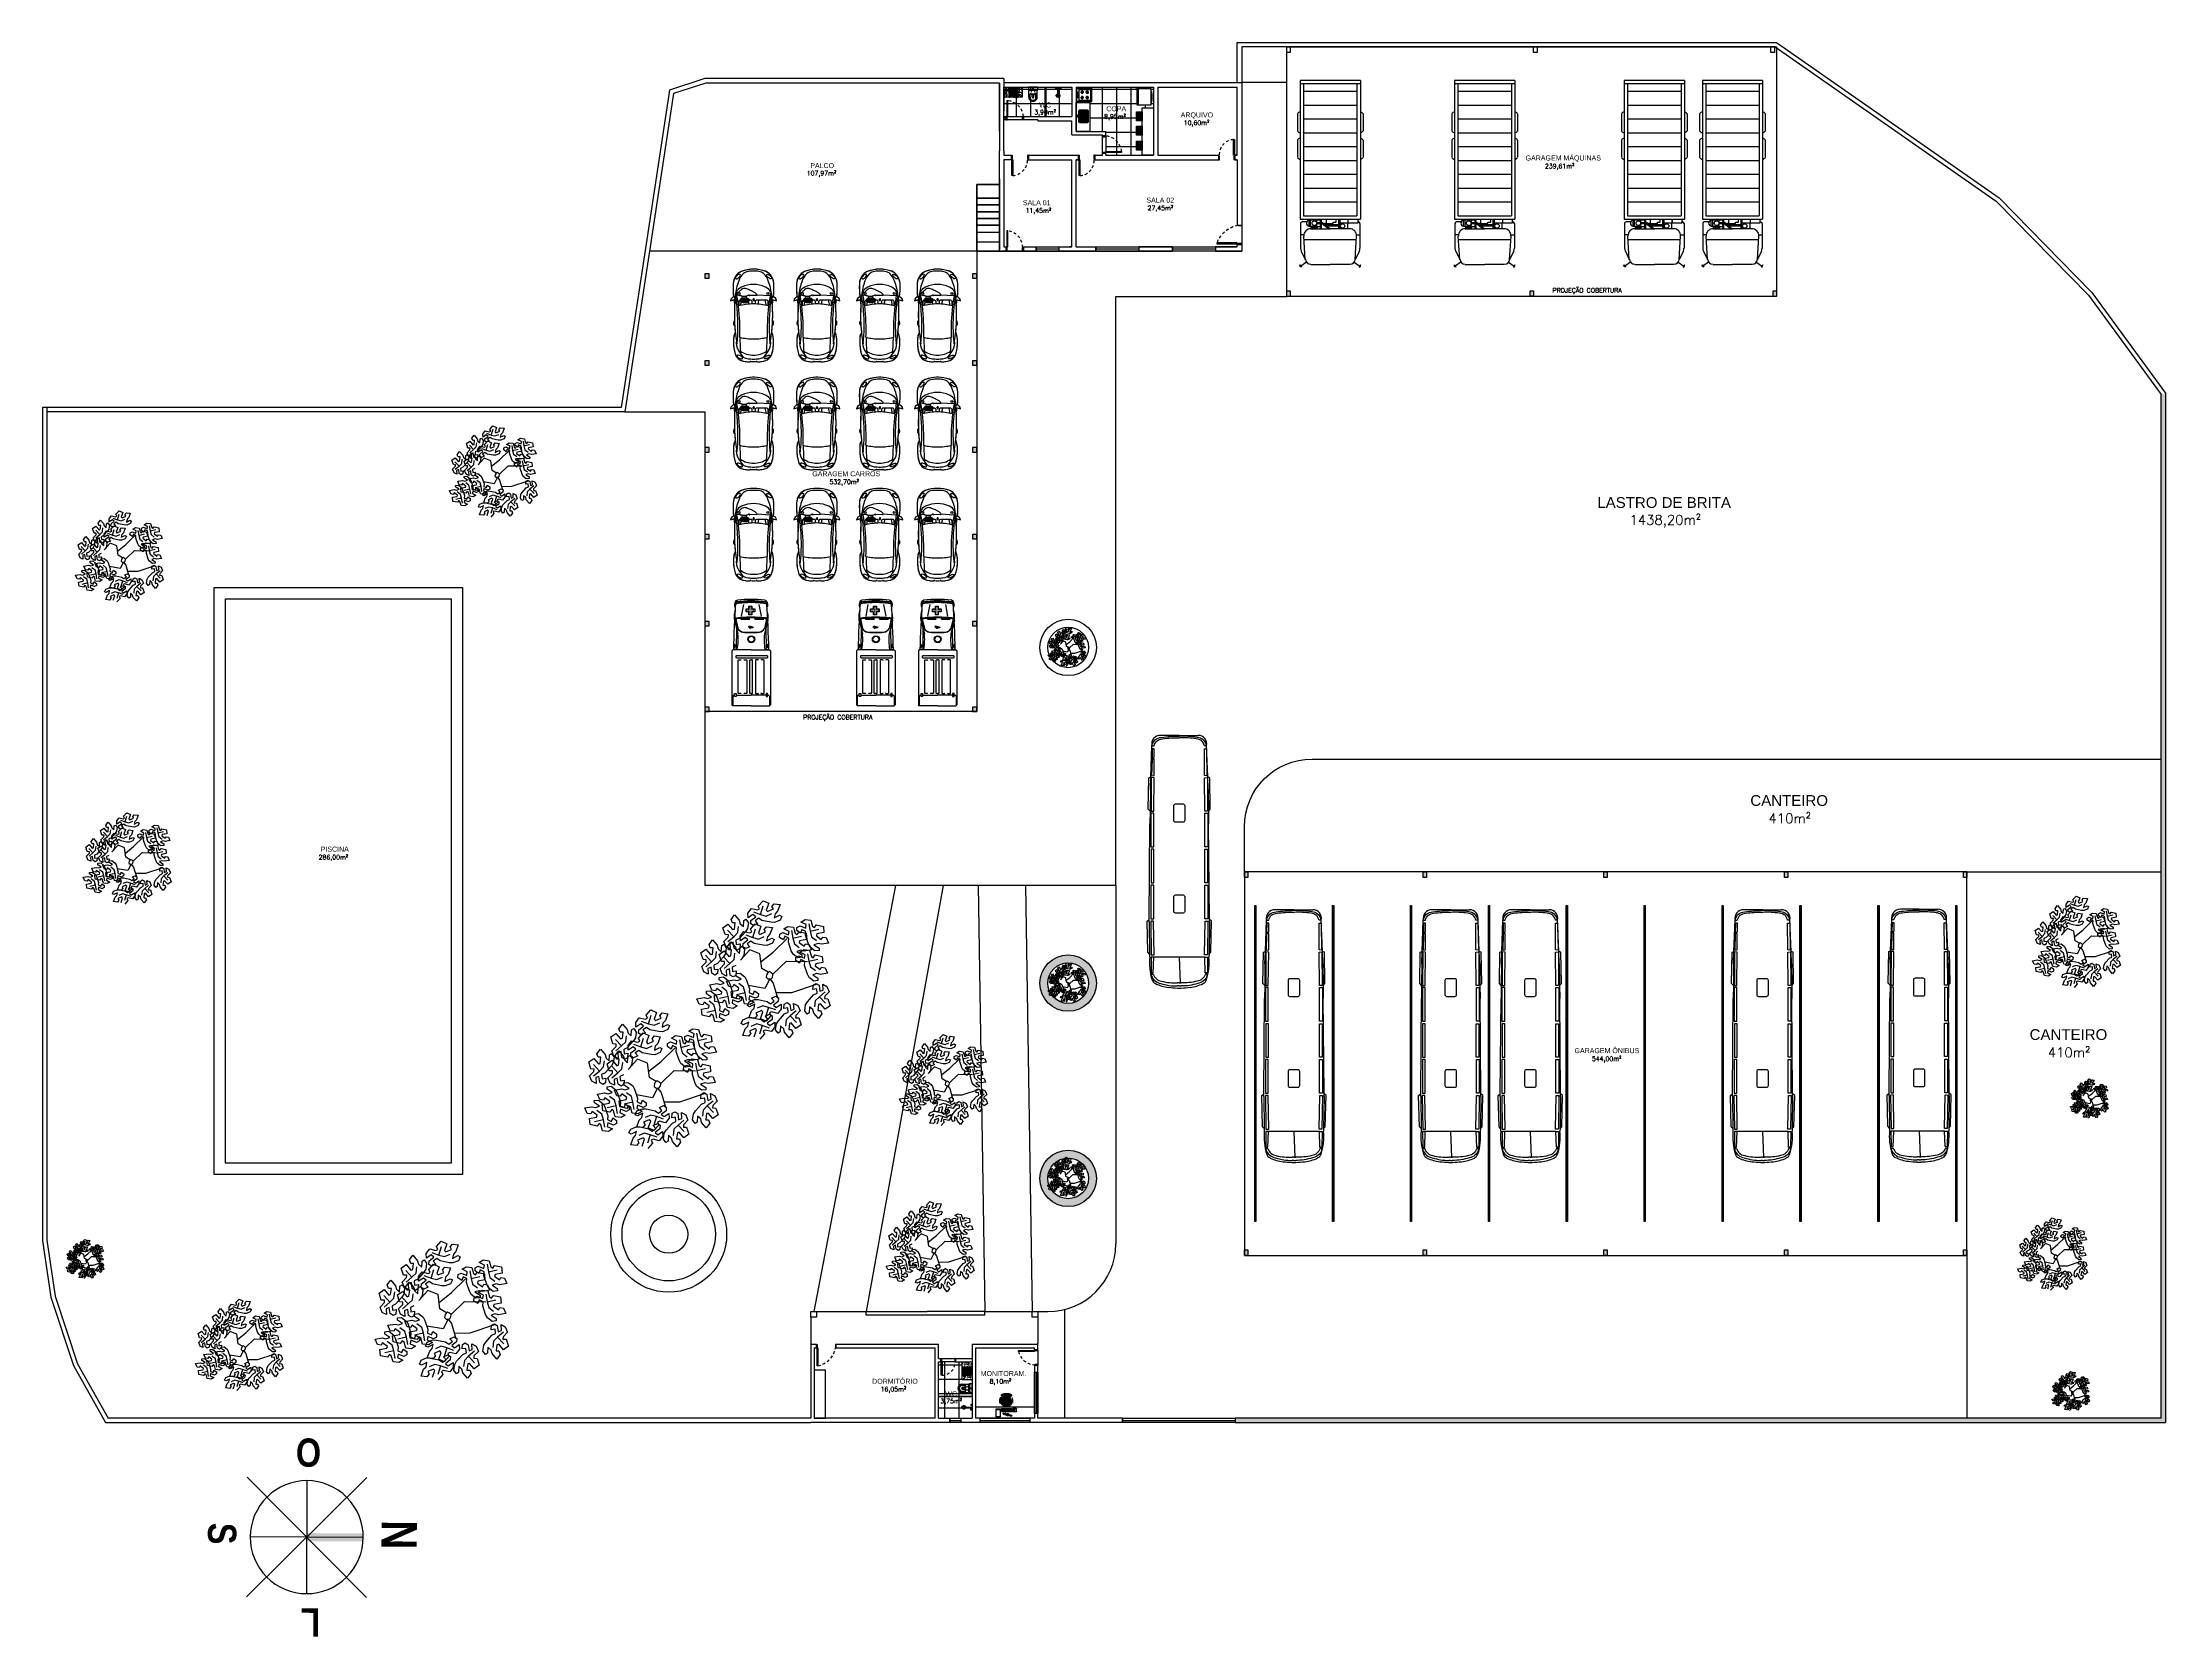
# Model space of a CAD drawing. Header units: millimetres. Extents: x 357 to 945, y 547 to 720.
# Drawn here: x 850.6 to 944.6, y 602.4 to 673 of the extents above; entities that cross this region are included whole.
import ezdxf

# ---------------------------------------------------------------- set-up
doc = ezdxf.new("R2010")
doc.units = ezdxf.units.MM
for name, pattern in [('CONTINU', [0]), ('DASHED', [0.75, 0.5, -0.25]), ('HIDDEN2', [0.1875, 0.125, -0.0625])]:
    doc.linetypes.add(name, pattern=pattern)
for name, color, linetype in [('ABASE', 254, 'Continuous'), ('AL_HACHURA', 9, 'Continuous'), ('AL_MOBILIARIO', 8, 'Continuous'), ('AL_WC-COZ-AS', 8, 'Continuous'), ('ARQ-hatch layout', 253, 'Continuous'), ('ARQ-MOB', 253, 'Continuous'), ('ARQ-SAN', 253, 'Continuous')]:
    doc.layers.add(name, color=color, linetype=linetype)
doc.layers.add('ARQ-hatch san', color=255, linetype='Continuous', lineweight=0)
doc.styles.add('GA RO 1_50', font='romans.shx', dxfattribs={"height": 0.09})
doc.styles.add('T80-50', font='sanss___.ttf', dxfattribs={"height": 0.1})
doc.styles.add('TECHNIC_BOLD', font='techb___.ttf')
pattern_1 = [(0, (-3688.42826, -467.59015), (2e-16, 0.635), []), (90, (-3688.42826, -467.59015), (-0.635, 2e-16), [])]

# ---------------------------------------------------------------- blocks, each defined once
blk = doc.blocks.new('arv7p')
at = {"color": 0}
for p, q in [((110.549, -13.114), (110.69, -12.957)), ((110.69, -12.957), (110.854, -13.032)), ((109.759, -13.507), (109.862, -13.37)), ((109.797, -13.606), (109.759, -13.507)), ((109.878, -13.606), (109.797, -13.606)), ((109.857, -13.785), (109.878, -13.606)), ((109.862, -13.37), (109.998, -13.53)), ((109.998, -13.53), (110.025, -13.632)), ((110.118, -13.715), (110.128, -13.538)), ((110.128, -13.538), (110.188, -13.501)), ((110.188, -13.501), (110.262, -13.601)), ((110.262, -13.601), (110.238, -13.771)), ((110.249, -13.319), (110.352, -13.184)), ((110.254, -13.457), (110.249, -13.319)), ((110.396, -13.362), (110.254, -13.457)), ((110.329, -13.637), (110.333, -13.537)), ((110.333, -13.537), (110.475, -13.427)), ((110.333, -13.537), (110.333, -13.537)), ((110.352, -13.184), (110.53, -13.229)), ((110.475, -13.427), (110.396, -13.362)), ((110.409, -13.286), (110.619, -13.363)), ((110.562, -13.468), (110.456, -13.541)), ((110.456, -13.541), (110.529, -13.628)), ((110.53, -13.229), (110.591, -13.2)), ((110.591, -13.2), (110.549, -13.114)), ((110.549, -13.114), (110.549, -13.114)), ((110.656, -13.534), (110.562, -13.468)), ((110.619, -13.363), (110.695, -13.111)), ((110.619, -13.363), (110.782, -13.406)), ((110.919, -13.588), (110.656, -13.534)), ((110.782, -13.406), (110.949, -13.335)), ((110.854, -13.032), (110.784, -13.23)), ((110.784, -13.23), (110.824, -13.269)), ((110.824, -13.269), (110.991, -13.198)), ((111.027, -13.592), (110.919, -13.588)), ((110.95, -13.128), (111.016, -13.045)), ((110.991, -13.198), (110.95, -13.128)), ((111.042, -13.339), (111.015, -13.461)), ((111.015, -13.461), (111.174, -13.381)), ((111.016, -13.045), (111.186, -13.067)), ((111.187, -13.528), (111.027, -13.592)), ((111.116, -13.264), (111.042, -13.339)), ((111.186, -13.067), (111.116, -13.264)), ((111.174, -13.381), (111.237, -13.415)), ((111.237, -13.415), (111.187, -13.528)), ((111.797, -13.581), (111.915, -13.508)), ((111.951, -13.657), (111.797, -13.581)), ((111.915, -13.508), (112.083, -13.529)), ((112.083, -13.529), (112.134, -13.706)), ((109.114, -14.237), (109.217, -14.101)), ((109.152, -14.336), (109.114, -14.237)), ((109.217, -14.101), (109.353, -14.26)), ((109.484, -14.269), (109.544, -14.231)), ((109.519, -13.745), (109.666, -13.641)), ((109.584, -13.946), (109.519, -13.745)), ((109.544, -14.231), (109.617, -14.331)), ((109.546, -14.152), (109.674, -14.019)), ((109.612, -14.308), (109.546, -14.152)), ((109.68, -13.953), (109.584, -13.946)), ((109.584, -13.946), (109.584, -13.946)), ((109.649, -14.29), (109.753, -14.154)), ((109.835, -14.009), (109.655, -13.818)), ((109.664, -14.153), (109.835, -14.009)), ((109.666, -13.641), (109.802, -13.8)), ((109.674, -14.019), (109.68, -13.953)), ((109.819, -14.166), (109.723, -14.202)), ((109.723, -14.202), (109.734, -14.373)), ((109.753, -14.154), (109.888, -14.313)), ((109.802, -13.8), (109.857, -13.785)), ((109.843, -14.344), (109.819, -14.166)), ((109.835, -14.009), (109.954, -13.89)), ((110.002, -14.063), (109.898, -14.112)), ((109.898, -14.112), (109.908, -14.24)), ((109.908, -14.24), (110.02, -14.221)), ((109.954, -13.89), (109.976, -13.71)), ((110.18, -13.862), (110.002, -14.063)), ((110.02, -14.221), (110.009, -14.354)), ((110.024, -13.99), (110.127, -13.855)), ((110.029, -14.129), (110.024, -13.99)), ((110.025, -13.632), (110.118, -13.715)), ((110.172, -14.034), (110.029, -14.129)), ((110.104, -14.308), (110.108, -14.208)), ((110.108, -14.208), (110.251, -14.098)), ((110.108, -14.208), (110.108, -14.208)), ((110.127, -13.855), (110.305, -13.9)), ((110.251, -14.098), (110.172, -14.034)), ((110.238, -13.771), (110.18, -13.862)), ((110.184, -13.957), (110.395, -14.034)), ((110.337, -14.139), (110.231, -14.213)), ((110.231, -14.213), (110.304, -14.3)), ((110.305, -13.9), (110.366, -13.871)), ((110.324, -13.785), (110.465, -13.628)), ((110.366, -13.871), (110.324, -13.785)), ((110.324, -13.785), (110.324, -13.785)), ((110.408, -13.686), (110.329, -13.637)), ((110.431, -14.205), (110.337, -14.139)), ((110.395, -14.034), (110.471, -13.783)), ((110.395, -14.034), (110.558, -14.078)), ((110.529, -13.628), (110.408, -13.686)), ((110.695, -14.259), (110.431, -14.205)), ((110.465, -13.628), (110.629, -13.703)), ((110.558, -14.078), (110.724, -14.007)), ((110.629, -13.703), (110.559, -13.901)), ((110.559, -13.901), (110.599, -13.941)), ((110.599, -13.941), (110.766, -13.87)), ((110.725, -13.799), (110.791, -13.717)), ((110.766, -13.87), (110.725, -13.799)), ((110.817, -14.01), (110.79, -14.132)), ((110.79, -14.132), (110.949, -14.053)), ((110.791, -13.717), (110.961, -13.738)), ((110.962, -14.199), (110.802, -14.263)), ((110.891, -13.935), (110.817, -14.01)), ((110.961, -13.738), (110.891, -13.935)), ((110.949, -14.053), (111.012, -14.086)), ((111.012, -14.086), (110.962, -14.199)), ((110.988, -14.459), (111.394, -14.059)), ((111.174, -14.027), (111.177, -13.935)), ((111.284, -14.103), (111.174, -14.027)), ((111.177, -13.935), (111.265, -13.889)), ((111.265, -13.889), (111.265, -13.889)), ((111.265, -13.889), (111.432, -13.957)), ((111.323, -13.997), (111.284, -14.103)), ((111.294, -13.78), (111.412, -13.706)), ((111.448, -13.856), (111.294, -13.78)), ((111.439, -14.052), (111.323, -13.997)), ((111.412, -13.706), (111.58, -13.728)), ((111.429, -14.167), (111.439, -14.052)), ((111.514, -14.422), (111.429, -14.167)), ((111.432, -13.957), (111.448, -13.856)), ((111.521, -13.829), (111.56, -14.049)), ((111.56, -14.049), (111.815, -13.989)), ((111.56, -14.049), (111.603, -14.212)), ((111.58, -13.728), (111.631, -13.905)), ((111.603, -14.212), (111.748, -14.321)), ((111.631, -13.905), (111.686, -13.943)), ((111.677, -13.829), (111.68, -13.736)), ((111.787, -13.905), (111.677, -13.829)), ((111.68, -13.736), (111.768, -13.69)), ((111.686, -13.943), (111.74, -13.864)), ((111.74, -13.864), (111.74, -13.864)), ((111.74, -13.864), (111.946, -13.908)), ((111.757, -14.125), (111.742, -14.18)), ((111.742, -14.18), (111.887, -14.288)), ((111.963, -14.087), (111.757, -14.125)), ((111.768, -13.69), (111.768, -13.69)), ((111.768, -13.69), (111.935, -13.758)), ((111.826, -13.799), (111.787, -13.905)), ((111.942, -13.853), (111.826, -13.799)), ((111.887, -14.288), (111.928, -14.218)), ((111.928, -14.218), (112.033, -14.234)), ((111.932, -13.968), (111.942, -13.853)), ((112.017, -14.223), (111.932, -13.968)), ((111.935, -13.758), (111.951, -13.657)), ((111.946, -13.908), (111.963, -14.087)), ((112.068, -14.318), (112.017, -14.223)), ((112.024, -13.63), (112.062, -13.85)), ((112.033, -14.234), (112.099, -14.392)), ((112.062, -13.85), (112.318, -13.791)), ((112.062, -13.85), (112.106, -14.014)), ((112.106, -14.014), (112.251, -14.123)), ((112.134, -13.706), (112.189, -13.744)), ((112.294, -14.204), (112.175, -14.242)), ((112.175, -14.242), (112.323, -14.34)), ((112.189, -13.744), (112.243, -13.665)), ((112.243, -13.665), (112.243, -13.665)), ((112.243, -13.665), (112.449, -13.709)), ((112.26, -13.927), (112.245, -13.981)), ((112.245, -13.981), (112.39, -14.09)), ((112.466, -13.888), (112.26, -13.927)), ((112.396, -14.231), (112.294, -14.204)), ((112.39, -14.09), (112.431, -14.019)), ((112.602, -14.193), (112.396, -14.231)), ((112.431, -14.019), (112.535, -14.036)), ((112.449, -13.709), (112.466, -13.888)), ((112.535, -14.036), (112.602, -14.193)), ((108.875, -14.475), (109.021, -14.371)), ((108.94, -14.676), (108.875, -14.475)), ((108.902, -14.882), (109.03, -14.749)), ((109.035, -14.683), (108.94, -14.676)), ((108.94, -14.676), (108.94, -14.676)), ((109.19, -14.739), (109.011, -14.548)), ((109.019, -14.883), (109.19, -14.739)), ((109.021, -14.371), (109.158, -14.53)), ((109.03, -14.749), (109.035, -14.683)), ((109.234, -14.336), (109.152, -14.336)), ((109.158, -14.53), (109.212, -14.516)), ((109.19, -14.739), (109.31, -14.62)), ((109.212, -14.516), (109.234, -14.336)), ((109.357, -14.793), (109.253, -14.842)), ((109.253, -14.842), (109.264, -14.97)), ((109.31, -14.62), (109.332, -14.44)), ((109.353, -14.26), (109.381, -14.362)), ((109.536, -14.592), (109.357, -14.793)), ((109.381, -14.362), (109.473, -14.446)), ((109.41, -14.528), (109.556, -14.424)), ((109.475, -14.729), (109.41, -14.528)), ((109.437, -14.935), (109.565, -14.802)), ((109.473, -14.446), (109.484, -14.269)), ((109.57, -14.736), (109.475, -14.729)), ((109.475, -14.729), (109.475, -14.729)), ((109.593, -14.501), (109.536, -14.592)), ((109.725, -14.792), (109.546, -14.601)), ((109.554, -14.936), (109.725, -14.792)), ((109.556, -14.424), (109.693, -14.583)), ((109.565, -14.802), (109.57, -14.736)), ((109.617, -14.331), (109.593, -14.501)), ((109.734, -14.373), (109.612, -14.308)), ((109.687, -14.389), (109.649, -14.29)), ((109.769, -14.389), (109.687, -14.389)), ((109.693, -14.583), (109.747, -14.568)), ((109.725, -14.792), (109.845, -14.673)), ((109.747, -14.568), (109.769, -14.389)), ((109.892, -14.846), (109.788, -14.895)), ((109.927, -14.398), (109.843, -14.344)), ((109.843, -14.344), (109.843, -14.344)), ((109.845, -14.673), (109.867, -14.493)), ((109.888, -14.313), (109.916, -14.415)), ((109.916, -14.415), (110.008, -14.498)), ((110.009, -14.354), (109.927, -14.398)), ((110.008, -14.498), (110.019, -14.321)), ((110.019, -14.321), (110.079, -14.284)), ((110.301, -14.396), (110.031, -14.69)), ((110.128, -14.554), (110.071, -14.645)), ((110.079, -14.284), (110.152, -14.384)), ((110.183, -14.357), (110.104, -14.308)), ((110.152, -14.384), (110.128, -14.554)), ((110.304, -14.3), (110.183, -14.357)), ((110.594, -14.511), (110.301, -14.396)), ((110.65, -14.932), (110.594, -14.511)), ((110.625, -14.744), (110.988, -14.459)), ((110.802, -14.263), (110.695, -14.259)), ((110.977, -15.1), (111.371, -14.722)), ((111.371, -14.722), (111.991, -14.732)), ((111.565, -14.517), (111.514, -14.422)), ((111.7, -14.623), (111.565, -14.517)), ((111.643, -14.705), (111.646, -14.613)), ((111.753, -14.781), (111.643, -14.705)), ((111.646, -14.613), (111.734, -14.567)), ((111.791, -14.403), (111.672, -14.441)), ((111.672, -14.441), (111.82, -14.539)), ((111.823, -14.61), (111.7, -14.623)), ((111.734, -14.567), (111.734, -14.567)), ((111.734, -14.567), (111.901, -14.634)), ((111.792, -14.675), (111.753, -14.781)), ((111.763, -14.458), (111.881, -14.384)), ((111.917, -14.534), (111.763, -14.458)), ((111.893, -14.43), (111.791, -14.403)), ((111.908, -14.73), (111.792, -14.675)), ((111.82, -14.539), (111.823, -14.61)), ((111.881, -14.384), (112.049, -14.406)), ((112.099, -14.392), (111.893, -14.43)), ((111.899, -14.844), (111.908, -14.73)), ((111.983, -15.1), (111.899, -14.844)), ((111.901, -14.634), (111.917, -14.534)), ((111.99, -14.507), (112.029, -14.727)), ((112.029, -14.727), (112.284, -14.667)), ((112.029, -14.727), (112.072, -14.89)), ((112.049, -14.406), (112.1, -14.583)), ((112.203, -14.424), (112.068, -14.318)), ((112.1, -14.583), (112.155, -14.621)), ((112.155, -14.621), (112.209, -14.542)), ((112.326, -14.411), (112.203, -14.424)), ((112.209, -14.542), (112.209, -14.542)), ((112.209, -14.542), (112.415, -14.586)), ((112.226, -14.803), (112.211, -14.858)), ((112.211, -14.858), (112.356, -14.966)), ((112.432, -14.765), (112.226, -14.803)), ((112.323, -14.34), (112.326, -14.411)), ((112.415, -14.586), (112.432, -14.765)), ((108.967, -15.038), (108.902, -14.882)), ((109.09, -15.103), (108.967, -15.038)), ((109.174, -14.896), (109.079, -14.932)), ((109.079, -14.932), (109.09, -15.103)), ((109.134, -15.414), (109.34, -15.376)), ((109.2, -15.571), (109.134, -15.414)), ((109.198, -15.074), (109.174, -14.896)), ((109.283, -15.128), (109.198, -15.074)), ((109.198, -15.074), (109.198, -15.074)), ((109.264, -14.97), (109.375, -14.951)), ((109.364, -15.084), (109.283, -15.128)), ((109.34, -15.376), (109.441, -15.403)), ((109.375, -14.951), (109.364, -15.084)), ((109.41, -15.196), (109.533, -15.183)), ((109.412, -15.267), (109.41, -15.196)), ((109.56, -15.365), (109.412, -15.267)), ((109.502, -15.091), (109.437, -14.935)), ((109.441, -15.403), (109.56, -15.365)), ((109.625, -15.156), (109.502, -15.091)), ((109.533, -15.183), (109.668, -15.289)), ((109.709, -14.949), (109.614, -14.985)), ((109.614, -14.985), (109.625, -15.156)), ((109.627, -15.301), (109.834, -15.263)), ((109.694, -15.459), (109.627, -15.301)), ((109.668, -15.289), (109.719, -15.384)), ((109.798, -15.476), (109.694, -15.459)), ((109.733, -15.127), (109.709, -14.949)), ((109.719, -15.384), (109.803, -15.639)), ((109.818, -15.181), (109.733, -15.127)), ((109.733, -15.127), (109.733, -15.127)), ((109.788, -14.895), (109.799, -15.023)), ((109.839, -15.405), (109.798, -15.476)), ((109.799, -15.023), (109.91, -15.004)), ((109.899, -15.137), (109.818, -15.181)), ((109.834, -15.263), (109.935, -15.291)), ((109.984, -15.514), (109.839, -15.405)), ((109.91, -15.004), (109.899, -15.137)), ((109.903, -15.084), (110.027, -15.07)), ((109.906, -15.155), (109.903, -15.084)), ((110.054, -15.252), (109.906, -15.155)), ((109.935, -15.291), (110.054, -15.252)), ((110.123, -15.481), (109.979, -15.372)), ((110.027, -15.07), (110.162, -15.176)), ((110.167, -15.644), (110.123, -15.481)), ((110.162, -15.176), (110.212, -15.272)), ((110.212, -15.272), (110.297, -15.527)), ((110.74, -15.521), (110.267, -15.436)), ((110.842, -15.047), (110.65, -14.932)), ((110.887, -15.237), (110.74, -15.521)), ((110.798, -15.097), (110.781, -15.186)), ((110.781, -15.186), (110.832, -15.233)), ((110.841, -15.047), (110.798, -15.097)), ((110.832, -15.233), (110.887, -15.237)), ((110.874, -15.028), (110.841, -15.047)), ((110.931, -15.06), (110.874, -15.028)), ((110.887, -15.237), (110.933, -15.228)), ((110.887, -15.237), (110.988, -15.363)), ((110.977, -15.1), (110.931, -15.06)), ((110.933, -15.228), (110.961, -15.194)), ((110.961, -15.194), (110.975, -15.121)), ((110.975, -15.121), (110.977, -15.1)), ((110.988, -15.363), (111.112, -15.794)), ((111.529, -15.636), (112.25, -15.394)), ((112.034, -15.195), (111.983, -15.1)), ((112.169, -15.301), (112.034, -15.195)), ((112.072, -14.89), (112.217, -14.999)), ((112.26, -15.081), (112.141, -15.119)), ((112.141, -15.119), (112.289, -15.217)), ((112.147, -15.547), (112.158, -15.413)), ((112.158, -15.413), (112.24, -15.37)), ((112.292, -15.288), (112.169, -15.301)), ((112.24, -15.37), (112.324, -15.423)), ((112.362, -15.108), (112.26, -15.081)), ((112.289, -15.217), (112.292, -15.288)), ((112.324, -15.423), (112.324, -15.423)), ((112.324, -15.423), (112.348, -15.602)), ((112.356, -14.966), (112.397, -14.896)), ((112.568, -15.07), (112.362, -15.108)), ((112.397, -14.896), (112.502, -14.912)), ((112.444, -15.565), (112.433, -15.394)), ((112.433, -15.394), (112.555, -15.459)), ((112.502, -14.912), (112.568, -15.07)), ((112.555, -15.459), (112.62, -15.616)), ((108.763, -15.817), (108.969, -15.78)), ((108.83, -15.975), (108.763, -15.817)), ((108.934, -15.992), (108.83, -15.975)), ((108.899, -16.122), (109.105, -16.084)), ((108.975, -15.921), (108.934, -15.992)), ((108.969, -15.78), (109.071, -15.807)), ((109.12, -16.03), (108.975, -15.921)), ((109.039, -15.6), (109.162, -15.586)), ((109.042, -15.671), (109.039, -15.6)), ((109.19, -15.769), (109.042, -15.671)), ((109.071, -15.807), (109.19, -15.769)), ((109.105, -16.084), (109.12, -16.03)), ((109.259, -15.997), (109.114, -15.888)), ((109.162, -15.586), (109.297, -15.692)), ((109.305, -15.588), (109.2, -15.571)), ((109.303, -16.16), (109.259, -15.997)), ((109.27, -15.719), (109.476, -15.68)), ((109.287, -15.898), (109.27, -15.719)), ((109.493, -15.942), (109.287, -15.898)), ((109.297, -15.692), (109.348, -15.788)), ((109.345, -15.517), (109.305, -15.588)), ((109.49, -15.626), (109.345, -15.517)), ((109.348, -15.788), (109.433, -16.043)), ((109.673, -15.757), (109.418, -15.816)), ((109.433, -16.043), (109.423, -16.158)), ((109.476, -15.68), (109.49, -15.626)), ((109.63, -15.593), (109.485, -15.484)), ((109.547, -15.863), (109.493, -15.942)), ((109.493, -15.942), (109.493, -15.942)), ((109.602, -15.901), (109.547, -15.863)), ((109.652, -16.078), (109.602, -15.901)), ((109.673, -15.757), (109.63, -15.593)), ((109.821, -16.099), (109.652, -16.078)), ((109.712, -15.977), (109.673, -15.757)), ((109.763, -15.606), (109.969, -15.568)), ((109.781, -15.786), (109.763, -15.606)), ((109.987, -15.829), (109.781, -15.786)), ((109.801, -15.849), (109.785, -15.95)), ((109.785, -15.95), (109.938, -16.026)), ((109.803, -15.639), (109.794, -15.754)), ((109.794, -15.754), (109.91, -15.808)), ((109.967, -15.917), (109.801, -15.849)), ((109.938, -16.026), (109.821, -16.099)), ((109.91, -15.808), (109.949, -15.702)), ((110.167, -15.644), (109.911, -15.704)), ((109.949, -15.702), (110.059, -15.778)), ((110.056, -15.871), (109.967, -15.917)), ((109.967, -15.917), (109.967, -15.917)), ((109.969, -15.568), (109.984, -15.514)), ((110.041, -15.75), (109.987, -15.829)), ((109.987, -15.829), (109.987, -15.829)), ((110.096, -15.788), (110.041, -15.75)), ((110.059, -15.778), (110.056, -15.871)), ((110.146, -15.965), (110.096, -15.788)), ((110.314, -15.987), (110.146, -15.965)), ((110.206, -15.865), (110.167, -15.644)), ((110.232, -16.018), (110.282, -15.905)), ((110.295, -16.051), (110.232, -16.018)), ((110.295, -15.737), (110.278, -15.837)), ((110.278, -15.837), (110.432, -15.914)), ((110.282, -15.905), (110.441, -15.841)), ((110.297, -15.527), (110.287, -15.641)), ((110.287, -15.641), (110.403, -15.696)), ((110.461, -15.805), (110.295, -15.737)), ((110.453, -15.972), (110.295, -16.051)), ((110.432, -15.914), (110.314, -15.987)), ((110.352, -16.169), (110.427, -16.094)), ((110.403, -15.696), (110.443, -15.59)), ((110.427, -16.094), (110.453, -15.972)), ((110.441, -15.841), (110.549, -15.845)), ((110.443, -15.59), (110.553, -15.666)), ((110.55, -15.759), (110.461, -15.805)), ((110.461, -15.805), (110.461, -15.805)), ((110.686, -16.026), (110.519, -16.097)), ((110.549, -15.845), (110.812, -15.899)), ((110.553, -15.666), (110.55, -15.759)), ((110.849, -16.07), (110.686, -16.026)), ((110.849, -16.07), (110.773, -16.322)), ((110.812, -15.899), (110.907, -15.965)), ((111.059, -16.147), (110.849, -16.07)), ((110.907, -15.965), (111.012, -15.891)), ((110.94, -15.804), (111.061, -15.747)), ((111.012, -15.891), (110.94, -15.804)), ((111.135, -15.896), (110.993, -16.006)), ((110.993, -16.006), (111.072, -16.07)), ((111.061, -15.747), (111.139, -15.796)), ((111.068, -15.639), (111.529, -15.636)), ((111.072, -16.07), (111.215, -15.975)), ((111.139, -15.796), (111.135, -15.896)), ((111.135, -15.896), (111.135, -15.896)), ((111.215, -15.975), (111.22, -16.114)), ((111.297, -16.105), (111.308, -15.972)), ((111.409, -16.086), (111.297, -16.105)), ((111.308, -15.972), (111.39, -15.928)), ((111.39, -15.928), (111.474, -15.982)), ((111.42, -16.214), (111.409, -16.086)), ((111.474, -15.982), (111.474, -15.982)), ((111.474, -15.982), (111.499, -16.16)), ((111.594, -16.124), (111.583, -15.953)), ((111.583, -15.953), (111.705, -16.018)), ((111.705, -16.018), (111.771, -16.174)), ((111.905, -16.167), (111.929, -15.997)), ((111.929, -15.997), (111.986, -15.905)), ((111.986, -15.905), (112.165, -15.704)), ((112.049, -16.052), (112.038, -16.229)), ((112.142, -16.136), (112.049, -16.052)), ((112.259, -15.528), (112.147, -15.547)), ((112.165, -15.704), (112.269, -15.656)), ((112.212, -15.878), (112.191, -16.058)), ((112.332, -15.758), (112.212, -15.878)), ((112.269, -15.656), (112.259, -15.528)), ((112.31, -15.982), (112.289, -16.162)), ((112.365, -15.968), (112.31, -15.982)), ((112.503, -15.615), (112.332, -15.758)), ((112.332, -15.758), (112.512, -15.95)), ((112.348, -15.602), (112.444, -15.565)), ((112.501, -16.127), (112.365, -15.968)), ((112.493, -15.748), (112.487, -15.815)), ((112.487, -15.815), (112.582, -15.822)), ((112.62, -15.616), (112.493, -15.748)), ((112.648, -16.022), (112.501, -16.127)), ((112.582, -15.822), (112.582, -15.822)), ((112.582, -15.822), (112.648, -16.022)), ((108.916, -16.302), (108.899, -16.122)), ((109.122, -16.345), (108.916, -16.302)), ((109.303, -16.16), (109.047, -16.22)), ((109.176, -16.267), (109.122, -16.345)), ((109.122, -16.345), (109.122, -16.345)), ((109.231, -16.305), (109.176, -16.267)), ((109.282, -16.481), (109.231, -16.305)), ((109.45, -16.503), (109.282, -16.481)), ((109.342, -16.381), (109.303, -16.16)), ((109.43, -16.253), (109.414, -16.354)), ((109.414, -16.354), (109.568, -16.43)), ((109.423, -16.158), (109.539, -16.212)), ((109.597, -16.321), (109.43, -16.253)), ((109.568, -16.43), (109.45, -16.503)), ((109.539, -16.212), (109.578, -16.106)), ((109.578, -16.106), (109.689, -16.182)), ((109.685, -16.275), (109.597, -16.321)), ((109.597, -16.321), (109.597, -16.321)), ((109.689, -16.182), (109.685, -16.275)), ((110.05, -16.545), (110.1, -16.431)), ((110.113, -16.578), (110.05, -16.545)), ((110.1, -16.431), (110.259, -16.367)), ((110.101, -16.893), (110.171, -16.695)), ((110.271, -16.499), (110.113, -16.578)), ((110.171, -16.695), (110.245, -16.621)), ((110.245, -16.621), (110.271, -16.499)), ((110.259, -16.367), (110.367, -16.371)), ((110.282, -16.366), (110.352, -16.169)), ((110.452, -16.387), (110.282, -16.366)), ((110.463, -16.69), (110.296, -16.761)), ((110.504, -16.553), (110.337, -16.624)), ((110.367, -16.371), (110.631, -16.425)), ((110.519, -16.305), (110.452, -16.387)), ((110.502, -16.73), (110.463, -16.69)), ((110.644, -16.163), (110.478, -16.235)), ((110.478, -16.235), (110.519, -16.305)), ((110.667, -16.597), (110.504, -16.553)), ((110.667, -16.597), (110.591, -16.848)), ((110.614, -16.401), (110.684, -16.203)), ((110.778, -16.476), (110.614, -16.401)), ((110.631, -16.425), (110.725, -16.491)), ((110.684, -16.203), (110.644, -16.163)), ((110.877, -16.673), (110.667, -16.597)), ((110.725, -16.491), (110.83, -16.418)), ((110.758, -16.331), (110.879, -16.273)), ((110.83, -16.418), (110.758, -16.331)), ((110.919, -16.319), (110.778, -16.476)), ((110.953, -16.422), (110.811, -16.533)), ((110.811, -16.533), (110.89, -16.597)), ((110.938, -16.204), (110.878, -16.233)), ((110.878, -16.233), (110.919, -16.319)), ((110.879, -16.273), (110.958, -16.322)), ((110.89, -16.597), (111.033, -16.502)), ((110.919, -16.319), (110.919, -16.319)), ((111.038, -16.64), (110.935, -16.775)), ((111.117, -16.249), (110.938, -16.204)), ((110.958, -16.322), (110.953, -16.422)), ((110.953, -16.422), (110.953, -16.422)), ((111.033, -16.502), (111.038, -16.64)), ((111.055, -16.725), (111.08, -16.555)), ((111.08, -16.555), (111.137, -16.464)), ((111.22, -16.114), (111.117, -16.249)), ((111.137, -16.464), (111.316, -16.263)), ((111.199, -16.61), (111.189, -16.787)), ((111.292, -16.694), (111.199, -16.61)), ((111.319, -16.796), (111.292, -16.694)), ((111.316, -16.263), (111.42, -16.214)), ((111.363, -16.436), (111.341, -16.616)), ((111.482, -16.317), (111.363, -16.436)), ((111.461, -16.54), (111.439, -16.72)), ((111.515, -16.526), (111.461, -16.54)), ((111.654, -16.173), (111.482, -16.317)), ((111.482, -16.317), (111.662, -16.508)), ((111.499, -16.16), (111.594, -16.124)), ((111.651, -16.685), (111.515, -16.526)), ((111.643, -16.307), (111.637, -16.373)), ((111.637, -16.373), (111.733, -16.38)), ((111.771, -16.174), (111.643, -16.307)), ((111.798, -16.581), (111.651, -16.685)), ((111.733, -16.38), (111.733, -16.38)), ((111.733, -16.38), (111.798, -16.581)), ((111.978, -16.267), (111.905, -16.167)), ((112.038, -16.229), (111.978, -16.267)), ((112.169, -16.238), (112.142, -16.136)), ((112.305, -16.397), (112.169, -16.238)), ((112.289, -16.162), (112.37, -16.162)), ((112.408, -16.261), (112.305, -16.397)), ((112.37, -16.162), (112.408, -16.261)), ((110.27, -16.914), (110.101, -16.893)), ((110.337, -16.832), (110.27, -16.914)), ((110.296, -16.761), (110.337, -16.832)), ((110.433, -16.927), (110.502, -16.73)), ((110.737, -16.845), (110.596, -17.002)), ((110.756, -16.731), (110.696, -16.759)), ((110.696, -16.759), (110.737, -16.845)), ((110.737, -16.845), (110.737, -16.845)), ((110.935, -16.775), (110.756, -16.731)), ((111.129, -16.825), (111.055, -16.725)), ((111.189, -16.787), (111.129, -16.825)), ((111.455, -16.955), (111.319, -16.796)), ((111.439, -16.72), (111.521, -16.72)), ((111.558, -16.819), (111.455, -16.955)), ((111.521, -16.72), (111.558, -16.819))]:
    blk.add_line(p, q, dxfattribs=at)
blk = doc.blocks.new('car5p')
at = {"layer": 'AL_MOBILIARIO'}
for p, q in [((51.505, -35.65), (51.493, -35.833)), ((51.528, -35.533), (51.505, -35.65)), ((51.582, -35.415), (51.528, -35.533)), ((51.656, -35.321), (51.582, -35.415)), ((51.743, -35.252), (51.656, -35.321)), ((51.844, -35.205), (51.743, -35.252)), ((52.093, -35.149), (51.844, -35.205)), ((52.302, -35.134), (52.093, -35.149)), ((52.503, -35.136), (52.302, -35.134)), ((52.636, -35.145), (52.503, -35.136)), ((52.795, -35.211), (52.636, -35.145)), ((53.102, -35.186), (52.795, -35.211)), ((53.177, -35.137), (53.102, -35.186)), ((53.217, -35.131), (53.177, -35.137)), ((53.177, -35.137), (53.177, -35.137)), ((53.273, -35.141), (53.217, -35.131)), ((53.295, -35.153), (53.273, -35.141)), ((53.304, -35.176), (53.295, -35.153)), ((54.039, -35.185), (53.304, -35.176)), ((54.149, -35.47), (53.984, -35.436)), ((54.239, -35.153), (54.039, -35.185)), ((54.206, -35.482), (54.176, -35.476)), ((54.261, -35.015), (54.196, -34.997)), ((54.196, -34.997), (54.239, -35.153)), ((54.253, -35.2), (54.196, -34.997)), ((54.232, -35.529), (54.215, -35.442)), ((54.239, -35.702), (54.215, -35.81)), ((54.244, -35.528), (54.227, -35.441)), ((54.251, -35.701), (54.227, -35.809)), ((54.242, -35.515), (54.276, -35.518)), ((54.248, -35.713), (54.282, -35.711)), ((54.253, -35.2), (54.367, -35.175)), ((54.315, -35.054), (54.261, -35.015)), ((54.303, -35.52), (54.409, -35.529)), ((54.308, -35.71), (54.407, -35.705)), ((54.352, -35.11), (54.315, -35.054)), ((54.351, -35.179), (54.367, -35.211)), ((54.361, -35.138), (54.352, -35.11)), ((54.659, -35.118), (54.361, -35.138)), ((54.418, -35.421), (54.44, -35.285)), ((54.774, -35.117), (54.659, -35.118)), ((54.958, -35.121), (54.774, -35.117)), ((55.092, -35.143), (54.958, -35.121)), ((55.217, -35.19), (55.092, -35.143)), ((55.331, -35.263), (55.217, -35.19)), ((55.431, -35.368), (55.331, -35.263)), ((55.499, -35.47), (55.431, -35.368)), ((55.572, -35.741), (55.499, -35.47)), ((51.493, -35.833), (51.504, -35.866)), ((51.505, -36.173), (51.494, -36.205)), ((51.494, -36.205), (51.504, -36.387)), ((51.504, -35.866), (51.5, -36.02)), ((51.5, -36.02), (51.505, -36.173)), ((51.504, -36.387), (51.528, -36.511)), ((51.528, -36.511), (51.55, -36.567)), ((51.55, -36.567), (51.58, -36.622)), ((51.58, -36.622), (51.656, -36.72)), ((53.97, -36.665), (54.161, -36.665)), ((54.215, -36.524), (53.991, -36.574)), ((54.154, -35.782), (54.045, -35.806)), ((54.213, -36.24), (54.048, -36.205)), ((54.161, -36.099), (54.055, -36.099)), ((54.215, -35.768), (54.182, -35.776)), ((54.215, -36.61), (54.215, -36.153)), ((54.231, -35.999), (54.262, -36.005)), ((54.231, -36.06), (54.262, -36.054)), ((54.409, -36.751), (54.45, -36.177)), ((54.433, -36.162), (54.425, -35.85)), ((55.423, -36.689), (55.5, -36.571)), ((55.5, -36.571), (55.572, -36.3)), ((55.591, -35.975), (55.572, -35.741)), ((55.572, -36.3), (55.591, -36.065)), ((55.591, -36.065), (55.591, -35.975)), ((51.656, -36.72), (51.743, -36.789)), ((51.743, -36.789), (51.844, -36.835)), ((51.844, -36.835), (52.009, -36.878)), ((52.009, -36.878), (52.093, -36.892)), ((52.093, -36.892), (52.302, -36.906)), ((52.302, -36.906), (52.421, -36.908)), ((52.421, -36.908), (52.504, -36.905)), ((52.504, -36.905), (52.577, -36.895)), ((52.577, -36.895), (52.653, -36.88)), ((52.653, -36.88), (52.798, -36.828)), ((52.798, -36.828), (53.092, -36.852)), ((53.092, -36.852), (53.144, -36.892)), ((53.144, -36.892), (53.208, -36.908)), ((53.208, -36.908), (53.27, -36.9)), ((53.27, -36.9), (53.296, -36.888)), ((53.296, -36.888), (53.306, -36.861)), ((53.306, -36.861), (53.582, -36.869)), ((53.582, -36.869), (53.804, -36.866)), ((53.804, -36.866), (54.039, -36.856)), ((54.039, -36.856), (54.239, -36.888)), ((54.253, -36.84), (54.196, -37.043)), ((54.239, -36.888), (54.196, -37.043)), ((54.196, -37.043), (54.258, -37.026)), ((54.253, -36.84), (54.367, -36.865)), ((54.258, -37.026), (54.315, -36.987)), ((54.315, -36.987), (54.353, -36.93)), ((54.351, -36.862), (54.367, -36.829)), ((54.353, -36.93), (54.359, -36.902)), ((54.359, -36.902), (54.659, -36.922)), ((54.659, -36.922), (54.774, -36.924)), ((54.774, -36.924), (54.958, -36.92)), ((54.958, -36.92), (55.089, -36.899)), ((55.089, -36.899), (55.218, -36.851)), ((55.218, -36.851), (55.331, -36.78)), ((55.331, -36.78), (55.387, -36.723)), ((55.387, -36.723), (55.423, -36.689))]:
    blk.add_line(p, q, dxfattribs=at)
for points in [[(54.215, -35.419, 0.414214), (54.161, -35.365), (54, -35.365)], [(54.056, -35.958), (54.161, -35.958, 0.414214), (54.215, -35.903), (54.215, -35.837)]]:
    blk.add_lwpolyline(points, format="xyb", dxfattribs=at)
for points in [[(54.215, -35.465), (54.215, -35.442)], [(54.215, -35.81), (54.215, -35.768)]]:
    blk.add_lwpolyline(points, dxfattribs=at)
for centre, radius, start, end in [((53.045, -35.836), 1.552, 173.27164, 179.99061), ((52.021, -35.688), 0.518, 134.81564, 176.20911), ((52.014, -35.801), 0.386, 118.53774, 176.70222), ((51.984, -35.645), 0.461, 107.66668, 135.36537), ((52.713, -35.972), 0.923, 144.56054, 182.98073), ((52.535, -36.313), 1.106, 118.62149, 129.65833), ((52.302, -36.644), 1.509, 88.2419, 107.66668), ((54.975, -101.77), 66.401, 92.06958, 92.69392), ((52.34, -35.956), 0.699, 83.04676, 118.62149), ((53.463, -41.397), 6.222, 92.66451, 100.89347), ((53.106, -27.987), 7.346, 263.60374, 275.11547), ((52.421, -36.059), 0.927, 66.16946, 94.45235), ((54.64, -35.944), 2.13, 165.5498, 182.06298), ((52.882, -26.178), 9.239, 268.10849, 276.72686), ((53.217, -35.299), 0.167, 70.42196, 137.68152), ((53.194, -35.175), 0.0208, 117.35527, 198.69527), ((53.582, -42.914), 7.743, 83.68625, 93.01736), ((53.217, -35.221), 0.072, 86.35174, 116.78191), ((53.229, -35.293), 0.144, 74.07499, 92.89534), ((53.265, -35.165), 0.0111, 290.95629, 74.07499), ((53.269, -35.176), 0.0346, 358.95295, 82.65299), ((53.485, -30.452), 4.859, 273.25865, 281.25718), ((52.788, -25.565), 9.859, 276.85382, 280.43198), ((51.036, -36.108), 3.024, 1.66286, 14.44656), ((54.774, -39.117), 4, 97.67958, 100.5813), ((54.18, -35.184), 0.187, 2.58953, 85.16419), ((54.774, -39.117), 4, 87.36171, 95.92065), ((54.287, -37.287), 2.074, 67.76563, 85.95499), ((54.402, -35.654), 0.428, 22.2685, 66.45681), ((53.724, -36.02), 1.197, 359.96603, 26.18421), ((54.923, -35.769), 0.649, 27.47056, 86.89585), ((54.802, -36.174), 0.851, 45.03952, 71.51269), ((55.125, -35.814), 0.368, 3.57654, 41.06545), ((54.158, -35.975), 1.433, 358.20299, 20.65704), ((51.594, -35.818), 0.102, 189.80437, 208.96701), ((51.594, -36.222), 0.102, 151.03299, 170.19563), ((53.045, -36.205), 1.552, 180.00939, 186.72836), ((52.413, -35.992), 0.914, 174.11857, 181.75432), ((52.413, -36.048), 0.914, 178.24568, 185.88143), ((52.021, -36.352), 0.518, 183.79089, 225.18436), ((50.991, -35.875), 0.514, 357.37003, 0.84025), ((50.991, -36.165), 0.514, 359.15975, 2.62997), ((66.888, -37.095), 15.317, 175.07324, 175.97741), ((66.888, -34.946), 15.317, 184.02259, 184.92676), ((52.014, -36.239), 0.386, 183.29778, 241.46226), ((52.713, -36.068), 0.923, 177.01927, 215.43946), ((52.535, -35.727), 1.106, 230.34167, 241.37851), ((54.975, 29.73), 66.401, 267.30608, 267.93042), ((54.64, -36.097), 2.13, 177.93702, 194.4502), ((52.882, -45.863), 9.239, 83.27314, 91.89151), ((51.036, -35.932), 3.024, 345.55344, 358.33714), ((54.161, -36.153), 0.0544, 0, 90), ((54.161, -36.61), 0.0544, 270, 360), ((54.231, -36.03), 0.0305, 67.38014, 292.61986), ((54.262, -36.03), 0.0244, 270, 90), ((54.402, -36.387), 0.428, 293.54319, 337.7315), ((53.724, -36.021), 1.197, 333.81579, 0.03397), ((54.923, -36.271), 0.649, 273.10415, 332.52944), ((54.802, -35.866), 0.851, 288.48731, 314.96048), ((55.125, -36.227), 0.368, 318.93455, 356.42346), ((54.009, -35.979), 1.496, 358.40228, 7.20641), ((54.009, -36.062), 1.496, 352.79359, 1.59772), ((54.158, -36.065), 1.433, 339.34296, 1.79701), ((51.984, -36.396), 0.461, 224.63463, 252.33332), ((52.302, -35.397), 1.509, 252.33332, 271.7581), ((52.34, -36.084), 0.699, 241.37851, 276.95324), ((53.106, -44.053), 7.346, 84.88453, 96.39626), ((53.463, -30.643), 6.222, 259.10653, 267.33549), ((52.421, -35.982), 0.927, 265.54765, 293.83054), ((53.217, -36.742), 0.167, 222.31848, 289.57804), ((53.194, -36.865), 0.0208, 161.30473, 242.64473), ((53.582, -29.126), 7.743, 266.98264, 276.31375), ((53.217, -36.819), 0.072, 243.21809, 273.64826), ((53.229, -36.747), 0.144, 267.10466, 285.92501), ((53.265, -36.875), 0.0111, 285.92501, 69.04371), ((53.269, -36.865), 0.0346, 277.34701, 1.04705), ((53.485, -41.588), 4.859, 78.74282, 86.74135), ((52.788, -46.476), 9.859, 79.56802, 83.14618), ((54.774, -32.924), 4, 259.4187, 262.32042), ((54.18, -36.857), 0.187, 274.83581, 357.41047), ((54.774, -32.924), 4, 264.07935, 272.63829), ((54.287, -34.754), 2.074, 274.04501, 292.23437)]:
    blk.add_arc(centre, radius, start, end, dxfattribs=at)
at = {"layer": 'AL_MOBILIARIO', "extrusion": (0, 0, -1)}
for centre, major_axis, ratio in [((51.702, -35.417), (0.067, 0.121), 0.405921), ((55.269, -35.331), (0.09, -0.102), 0.463754)]:
    blk.add_ellipse(centre, major_axis=major_axis, ratio=ratio, dxfattribs=at)
at = {"layer": 'AL_MOBILIARIO'}
for centre in [(54.519, -35.376), (54.519, -36.659)]:
    blk.add_ellipse(centre, major_axis=(0, -0.0467), ratio=0.983266, start_param=4.712389, end_param=10.995574, dxfattribs=at)
for centre, major_axis, ratio in [((51.702, -36.623), (0.067, -0.121), 0.405921), ((55.269, -36.71), (0.09, 0.102), 0.463754)]:
    blk.add_ellipse(centre, major_axis=major_axis, ratio=ratio, dxfattribs=at)
for points, knots in [([(54.309, -35.703), (54.311, -35.689), (54.298, -35.768), (54.28, -35.79), (54.252, -35.829), (54.22, -35.839), (54.186, -35.833), (54.163, -35.794), (54.13, -35.744), (54.117, -35.673), (54.118, -35.594), (54.128, -35.521), (54.151, -35.461), (54.179, -35.425), (54.209, -35.413), (54.232, -35.418), (54.252, -35.425), (54.267, -35.448), (54.295, -35.487), (54.311, -35.573), (54.321, -35.608), (54.306, -35.717), (54.309, -35.703)], [0, 0, 0, 0, 0.03969, 0.089634, 0.13125, 0.1542862, 0.1797268, 0.2207266, 0.2680991, 0.3447665, 0.4095645, 0.4843001, 0.541515, 0.5817687, 0.6060665, 0.6262474, 0.6436722, 0.6634686, 0.6988791, 0.7758465, 0.8696394, 0.907731, 0.907731, 0.907731, 0.907731]), ([(54.282, -35.705), (54.281, -35.71), (54.28, -35.715), (54.278, -35.726), (54.276, -35.732), (54.272, -35.749), (54.27, -35.756), (54.265, -35.765), (54.263, -35.768), (54.259, -35.775), (54.257, -35.777), (54.251, -35.785), (54.246, -35.792), (54.239, -35.8), (54.236, -35.802), (54.231, -35.806), (54.229, -35.807), (54.225, -35.809), (54.223, -35.81), (54.217, -35.81), (54.213, -35.81), (54.208, -35.809), (54.207, -35.808), (54.204, -35.807), (54.202, -35.805), (54.197, -35.8), (54.194, -35.796), (54.189, -35.787), (54.185, -35.781), (54.179, -35.771), (54.176, -35.766), (54.169, -35.755), (54.166, -35.749), (54.16, -35.737), (54.157, -35.73), (54.153, -35.717), (54.152, -35.71), (54.147, -35.688), (54.146, -35.672), (54.144, -35.641), (54.144, -35.625), (54.147, -35.578), (54.151, -35.547), (54.162, -35.506), (54.167, -35.495), (54.174, -35.479), (54.177, -35.473), (54.184, -35.462), (54.188, -35.457), (54.194, -35.45), (54.198, -35.448), (54.204, -35.444), (54.208, -35.442), (54.212, -35.442), (54.213, -35.442), (54.217, -35.442), (54.219, -35.442), (54.224, -35.444), (54.227, -35.444), (54.232, -35.446), (54.233, -35.447), (54.234, -35.448), (54.234, -35.448), (54.235, -35.448), (54.236, -35.449), (54.238, -35.452), (54.24, -35.454), (54.244, -35.46), (54.246, -35.462), (54.249, -35.467), (54.251, -35.47), (54.255, -35.477), (54.258, -35.481), (54.263, -35.49), (54.265, -35.495), (54.269, -35.505), (54.27, -35.511), (54.275, -35.527), (54.278, -35.539), (54.282, -35.557), (54.283, -35.563), (54.285, -35.575), (54.286, -35.58), (54.289, -35.594), (54.29, -35.603), (54.29, -35.622), (54.289, -35.629), (54.288, -35.642), (54.288, -35.648), (54.286, -35.669), (54.283, -35.688), (54.282, -35.699), (54.282, -35.701), (54.282, -35.703), (54.282, -35.704), (54.282, -35.705), (54.282, -35.705), (54.282, -35.705)], [0.497033, 0.497033, 0.497033, 0.497033, 0.723444, 0.723444, 0.974636, 0.974636, 1.50964, 1.50964, 2.044645, 2.044645, 2.271061, 2.271061, 2.862376, 2.862376, 3.217654, 3.217654, 3.537253, 3.537253, 3.856852, 3.856852, 4.368613, 4.368613, 4.584627, 4.584627, 4.99269, 4.99269, 5.400753, 5.400753, 5.808816, 5.808816, 6.216879, 6.216879, 6.778716, 6.778716, 7.350371, 7.350371, 7.922025, 7.922025, 9.065335, 9.065335, 10.208644, 10.208644, 12.495263, 12.495263, 13.409896, 13.409896, 13.929088, 13.929088, 14.44828, 14.44828, 14.909885, 14.909885, 15.371489, 15.371489, 15.62524, 15.62524, 15.87899, 15.87899, 16.120875, 16.120875, 16.36276, 16.36276, 16.51635, 16.51635, 16.669941, 16.669941, 16.921521, 16.921521, 17.136676, 17.136676, 17.351831, 17.351831, 17.782142, 17.782142, 18.204974, 18.204974, 18.627807, 18.627807, 19.473473, 19.473473, 19.978923, 19.978923, 20.484372, 20.484372, 21.475119, 21.475119, 21.859144, 21.859144, 22.162884, 22.162884, 22.770362, 22.770362, 22.900493, 22.900493, 22.951221, 22.951221, 22.964298, 22.964298, 22.964298, 22.964298]), ([(54.221, -35.782), (54.22, -35.779), (54.218, -35.777), (54.213, -35.769), (54.21, -35.764), (54.203, -35.753), (54.2, -35.747), (54.194, -35.735), (54.192, -35.728), (54.188, -35.715), (54.186, -35.707), (54.182, -35.685), (54.18, -35.67), (54.178, -35.638), (54.179, -35.623), (54.181, -35.576), (54.185, -35.545), (54.197, -35.504), (54.201, -35.493), (54.209, -35.477), (54.212, -35.471), (54.216, -35.463), (54.218, -35.462), (54.219, -35.46)], [5.596292, 5.596292, 5.596292, 5.596292, 5.808816, 5.808816, 6.216879, 6.216879, 6.778716, 6.778716, 7.350371, 7.350371, 7.922025, 7.922025, 9.065335, 9.065335, 10.208644, 10.208644, 12.495263, 12.495263, 13.409896, 13.409896, 13.929088, 13.929088, 14.118229, 14.118229, 14.118229, 14.118229]), ([(54.232, -35.529), (54.234, -35.536), (54.236, -35.543), (54.239, -35.557), (54.24, -35.563), (54.242, -35.575), (54.244, -35.58), (54.246, -35.594), (54.247, -35.603), (54.247, -35.622), (54.246, -35.629), (54.245, -35.642), (54.245, -35.648), (54.243, -35.669), (54.241, -35.688), (54.239, -35.699), (54.239, -35.7), (54.239, -35.702)], [18.939067, 18.939067, 18.939067, 18.939067, 19.473473, 19.473473, 19.978923, 19.978923, 20.484372, 20.484372, 21.475119, 21.475119, 21.859144, 21.859144, 22.162884, 22.162884, 22.770362, 22.770362, 22.871566, 22.871566, 22.871566, 22.871566]), ([(54.244, -35.528), (54.246, -35.535), (54.248, -35.542), (54.251, -35.556), (54.252, -35.562), (54.254, -35.574), (54.256, -35.579), (54.258, -35.593), (54.259, -35.602), (54.259, -35.621), (54.258, -35.628), (54.257, -35.641), (54.257, -35.647), (54.255, -35.668), (54.253, -35.687), (54.251, -35.698), (54.251, -35.699), (54.251, -35.701)], [18.939067, 18.939067, 18.939067, 18.939067, 19.473473, 19.473473, 19.978923, 19.978923, 20.484372, 20.484372, 21.475119, 21.475119, 21.859144, 21.859144, 22.162884, 22.162884, 22.770362, 22.770362, 22.871566, 22.871566, 22.871566, 22.871566]), ([(54.418, -35.421), (54.423, -35.419), (54.429, -35.413), (54.447, -35.409), (54.448, -35.419), (54.447, -35.426), (54.44, -35.434), (54.429, -35.443), (54.42, -35.465), (54.408, -35.507), (54.4, -35.581), (54.4, -35.658), (54.413, -35.731), (54.436, -35.775), (54.445, -35.811), (54.463, -35.819), (54.457, -35.825), (54.45, -35.828), (54.441, -35.827), (54.433, -35.83), (54.42, -35.827), (54.425, -35.843), (54.425, -35.85)], [0, 0, 0, 0, 0.0138597, 0.0278304, 0.0329137, 0.0379971, 0.0465756, 0.0592704, 0.0762214, 0.1105991, 0.1789801, 0.2766959, 0.3173629, 0.3800771, 0.4110544, 0.4160421, 0.4210284, 0.4277212, 0.4387433, 0.4448131, 0.4508005, 0.4694463, 0.4694463, 0.4694463, 0.4694463]), ([(54.433, -36.162), (54.436, -36.169), (54.458, -36.187), (54.506, -36.15), (54.545, -36.103), (54.591, -36.023), (54.646, -35.909), (54.695, -35.783), (54.74, -35.667), (54.741, -35.569), (54.7, -35.488), (54.648, -35.426), (54.592, -35.387), (54.559, -35.347), (54.543, -35.32), (54.528, -35.269)], [0, 0, 0, 0, 0.527288, 1.647451, 3.487558, 5.099073, 7.968657, 12.238313, 14.475187, 16.613757, 18.744202, 20.639343, 22.223389, 23.452731, 24.286529, 24.286529, 24.286529, 24.286529])]:
    blk.add_open_spline(points, degree=3, knots=knots, dxfattribs=at)
blk = doc.blocks.new('*X176')
at = {"color": 0}
for p, q in [((3.890625, 3.69375), (3.890625, 3.69375)), ((3.890625, 3.65625), (3.890625, 3.65625)), ((3.890625, 3.61875), (3.890625, 3.61875)), ((3.890625, 3.58125), (3.890625, 3.58125)), ((3.9, 3.675), (3.9, 3.675)), ((3.9, 3.6375), (3.9, 3.6375)), ((3.9, 3.6), (3.9, 3.6)), ((3.909375, 3.69375), (3.909375, 3.69375)), ((3.909375, 3.65625), (3.909375, 3.65625)), ((3.909375, 3.61875), (3.909375, 3.61875)), ((3.909375, 3.58125), (3.909375, 3.58125)), ((3.91875, 3.675), (3.91875, 3.675)), ((3.91875, 3.6375), (3.91875, 3.6375)), ((3.91875, 3.6), (3.91875, 3.6)), ((3.928125, 3.69375), (3.928125, 3.69375)), ((3.928125, 3.65625), (3.928125, 3.65625)), ((3.928125, 3.61875), (3.928125, 3.61875)), ((3.928125, 3.58125), (3.928125, 3.58125)), ((3.9375, 3.675), (3.9375, 3.675)), ((3.9375, 3.6375), (3.9375, 3.6375)), ((3.9375, 3.6), (3.9375, 3.6)), ((3.946875, 3.69375), (3.946875, 3.69375)), ((3.946875, 3.65625), (3.946875, 3.65625)), ((3.946875, 3.61875), (3.946875, 3.61875)), ((3.946875, 3.58125), (3.946875, 3.58125)), ((3.95625, 3.675), (3.95625, 3.675)), ((3.95625, 3.6375), (3.95625, 3.6375)), ((3.95625, 3.6), (3.95625, 3.6)), ((3.965625, 3.69375), (3.965625, 3.69375)), ((3.965625, 3.65625), (3.965625, 3.65625)), ((3.965625, 3.61875), (3.965625, 3.61875)), ((3.965625, 3.58125), (3.965625, 3.58125)), ((3.975, 3.675), (3.975, 3.675)), ((3.975, 3.6375), (3.975, 3.6375)), ((3.975, 3.6), (3.975, 3.6)), ((3.984375, 3.69375), (3.984375, 3.69375)), ((3.984375, 3.65625), (3.984375, 3.65625)), ((3.984375, 3.61875), (3.984375, 3.61875)), ((3.984375, 3.58125), (3.984375, 3.58125)), ((3.99375, 3.675), (3.99375, 3.675)), ((3.99375, 3.6375), (3.99375, 3.6375)), ((3.99375, 3.6), (3.99375, 3.6)), ((4.003125, 3.69375), (4.003125, 3.69375)), ((4.003125, 3.65625), (4.003125, 3.65625)), ((4.003125, 3.61875), (4.003125, 3.61875)), ((4.003125, 3.58125), (4.003125, 3.58125)), ((4.0125, 3.7875), (4.0125, 3.7875)), ((4.0125, 3.75), (4.0125, 3.75)), ((4.0125, 3.7125), (4.0125, 3.7125)), ((4.0125, 3.675), (4.0125, 3.675)), ((4.0125, 3.6375), (4.0125, 3.6375)), ((4.0125, 3.6), (4.0125, 3.6)), ((4.0125, 3.5625), (4.0125, 3.5625)), ((4.0125, 3.525), (4.0125, 3.525)), ((4.021875, 3.80625), (4.021875, 3.80625)), ((4.021875, 3.76875), (4.021875, 3.76875)), ((4.021875, 3.73125), (4.021875, 3.73125)), ((4.021875, 3.69375), (4.021875, 3.69375)), ((4.021875, 3.65625), (4.021875, 3.65625)), ((4.021875, 3.61875), (4.021875, 3.61875)), ((4.021875, 3.58125), (4.021875, 3.58125)), ((4.021875, 3.54375), (4.021875, 3.54375)), ((4.03125, 3.7875), (4.03125, 3.7875)), ((4.03125, 3.75), (4.03125, 3.75)), ((4.03125, 3.7125), (4.03125, 3.7125)), ((4.03125, 3.675), (4.03125, 3.675)), ((4.03125, 3.6375), (4.03125, 3.6375)), ((4.03125, 3.6), (4.03125, 3.6)), ((4.03125, 3.5625), (4.03125, 3.5625)), ((4.03125, 3.525), (4.03125, 3.525)), ((4.040625, 3.80625), (4.040625, 3.80625)), ((4.040625, 3.76875), (4.040625, 3.76875)), ((4.040625, 3.73125), (4.040625, 3.73125)), ((4.040625, 3.69375), (4.040625, 3.69375)), ((4.040625, 3.65625), (4.040625, 3.65625)), ((4.040625, 3.61875), (4.040625, 3.61875)), ((4.040625, 3.58125), (4.040625, 3.58125)), ((4.040625, 3.54375), (4.040625, 3.54375)), ((4.05, 3.7875), (4.05, 3.7875)), ((4.05, 3.75), (4.05, 3.75)), ((4.05, 3.7125), (4.05, 3.7125)), ((4.05, 3.675), (4.05, 3.675)), ((4.05, 3.6375), (4.05, 3.6375)), ((4.05, 3.6), (4.05, 3.6)), ((4.05, 3.5625), (4.05, 3.5625)), ((4.05, 3.525), (4.05, 3.525)), ((4.059375, 3.80625), (4.059375, 3.80625)), ((4.059375, 3.76875), (4.059375, 3.76875)), ((4.059375, 3.73125), (4.059375, 3.73125)), ((4.059375, 3.69375), (4.059375, 3.69375)), ((4.059375, 3.65625), (4.059375, 3.65625)), ((4.059375, 3.61875), (4.059375, 3.61875)), ((4.059375, 3.58125), (4.059375, 3.58125)), ((4.059375, 3.54375), (4.059375, 3.54375)), ((4.06875, 3.7875), (4.06875, 3.7875)), ((4.06875, 3.75), (4.06875, 3.75)), ((4.06875, 3.7125), (4.06875, 3.7125)), ((4.06875, 3.675), (4.06875, 3.675)), ((4.06875, 3.6375), (4.06875, 3.6375)), ((4.06875, 3.6), (4.06875, 3.6)), ((4.06875, 3.5625), (4.06875, 3.5625)), ((4.06875, 3.525), (4.06875, 3.525)), ((4.078125, 3.80625), (4.078125, 3.80625)), ((4.078125, 3.76875), (4.078125, 3.76875)), ((4.078125, 3.73125), (4.078125, 3.73125)), ((4.078125, 3.69375), (4.078125, 3.69375)), ((4.078125, 3.65625), (4.078125, 3.65625)), ((4.078125, 3.61875), (4.078125, 3.61875)), ((4.078125, 3.58125), (4.078125, 3.58125)), ((4.078125, 3.54375), (4.078125, 3.54375)), ((4.0875, 3.7875), (4.0875, 3.7875)), ((4.0875, 3.75), (4.0875, 3.75)), ((4.0875, 3.7125), (4.0875, 3.7125)), ((4.0875, 3.675), (4.0875, 3.675)), ((4.0875, 3.6375), (4.0875, 3.6375)), ((4.0875, 3.6), (4.0875, 3.6)), ((4.0875, 3.5625), (4.0875, 3.5625)), ((4.0875, 3.525), (4.0875, 3.525)), ((4.096875, 3.80625), (4.096875, 3.80625)), ((4.096875, 3.76875), (4.096875, 3.76875)), ((4.096875, 3.73125), (4.096875, 3.73125)), ((4.096875, 3.69375), (4.096875, 3.69375)), ((4.096875, 3.65625), (4.096875, 3.65625)), ((4.096875, 3.61875), (4.096875, 3.61875)), ((4.096875, 3.58125), (4.096875, 3.58125)), ((4.096875, 3.54375), (4.096875, 3.54375)), ((4.10625, 3.7875), (4.10625, 3.7875)), ((4.10625, 3.75), (4.10625, 3.75)), ((4.10625, 3.7125), (4.10625, 3.7125)), ((4.10625, 3.675), (4.10625, 3.675)), ((4.10625, 3.6375), (4.10625, 3.6375)), ((4.10625, 3.6), (4.10625, 3.6)), ((4.10625, 3.5625), (4.10625, 3.5625)), ((4.10625, 3.525), (4.10625, 3.525)), ((4.115625, 3.80625), (4.115625, 3.80625)), ((4.115625, 3.76875), (4.115625, 3.76875)), ((4.115625, 3.73125), (4.115625, 3.73125)), ((4.115625, 3.69375), (4.115625, 3.69375)), ((4.115625, 3.65625), (4.115625, 3.65625)), ((4.115625, 3.61875), (4.115625, 3.61875)), ((4.115625, 3.58125), (4.115625, 3.58125)), ((4.115625, 3.54375), (4.115625, 3.54375)), ((4.125, 3.7875), (4.125, 3.7875)), ((4.125, 3.75), (4.125, 3.75)), ((4.125, 3.7125), (4.125, 3.7125)), ((4.125, 3.675), (4.125, 3.675)), ((4.125, 3.6375), (4.125, 3.6375)), ((4.125, 3.6), (4.125, 3.6)), ((4.125, 3.5625), (4.125, 3.5625)), ((4.125, 3.525), (4.125, 3.525)), ((4.134375, 3.69375), (4.134375, 3.69375)), ((4.134375, 3.65625), (4.134375, 3.65625)), ((4.134375, 3.61875), (4.134375, 3.61875)), ((4.134375, 3.58125), (4.134375, 3.58125)), ((4.14375, 3.675), (4.14375, 3.675)), ((4.14375, 3.6375), (4.14375, 3.6375)), ((4.14375, 3.6), (4.14375, 3.6)), ((4.153125, 3.69375), (4.153125, 3.69375)), ((4.153125, 3.65625), (4.153125, 3.65625)), ((4.153125, 3.61875), (4.153125, 3.61875)), ((4.153125, 3.58125), (4.153125, 3.58125)), ((4.1625, 3.675), (4.1625, 3.675)), ((4.1625, 3.6375), (4.1625, 3.6375)), ((4.1625, 3.6), (4.1625, 3.6)), ((4.171875, 3.69375), (4.171875, 3.69375)), ((4.171875, 3.65625), (4.171875, 3.65625)), ((4.171875, 3.61875), (4.171875, 3.61875)), ((4.171875, 3.58125), (4.171875, 3.58125)), ((4.18125, 3.675), (4.18125, 3.675)), ((4.18125, 3.6375), (4.18125, 3.6375)), ((4.18125, 3.6), (4.18125, 3.6)), ((4.190625, 3.69375), (4.190625, 3.69375)), ((4.190625, 3.65625), (4.190625, 3.65625)), ((4.190625, 3.61875), (4.190625, 3.61875)), ((4.190625, 3.58125), (4.190625, 3.58125)), ((4.2, 3.675), (4.2, 3.675)), ((4.2, 3.6375), (4.2, 3.6375)), ((4.2, 3.6), (4.2, 3.6)), ((4.209375, 3.69375), (4.209375, 3.69375)), ((4.209375, 3.65625), (4.209375, 3.65625)), ((4.209375, 3.61875), (4.209375, 3.61875)), ((4.209375, 3.58125), (4.209375, 3.58125)), ((4.21875, 3.675), (4.21875, 3.675)), ((4.21875, 3.6375), (4.21875, 3.6375)), ((4.21875, 3.6), (4.21875, 3.6)), ((4.228125, 3.69375), (4.228125, 3.69375)), ((4.228125, 3.65625), (4.228125, 3.65625)), ((4.228125, 3.61875), (4.228125, 3.61875)), ((4.228125, 3.58125), (4.228125, 3.58125)), ((4.2375, 3.675), (4.2375, 3.675)), ((4.2375, 3.6375), (4.2375, 3.6375)), ((4.2375, 3.6), (4.2375, 3.6)), ((4.246875, 3.69375), (4.246875, 3.69375)), ((4.246875, 3.65625), (4.246875, 3.65625)), ((4.246875, 3.61875), (4.246875, 3.61875)), ((4.246875, 3.58125), (4.246875, 3.58125)), ((4.0125, 3.4875), (4.0125, 3.4875)), ((4.021875, 3.50625), (4.021875, 3.50625)), ((4.021875, 3.46875), (4.021875, 3.46875)), ((4.03125, 3.4875), (4.03125, 3.4875)), ((4.040625, 3.50625), (4.040625, 3.50625)), ((4.040625, 3.46875), (4.040625, 3.46875)), ((4.05, 3.4875), (4.05, 3.4875)), ((4.059375, 3.50625), (4.059375, 3.50625)), ((4.059375, 3.46875), (4.059375, 3.46875)), ((4.06875, 3.4875), (4.06875, 3.4875)), ((4.078125, 3.50625), (4.078125, 3.50625)), ((4.078125, 3.46875), (4.078125, 3.46875)), ((4.0875, 3.4875), (4.0875, 3.4875)), ((4.096875, 3.50625), (4.096875, 3.50625)), ((4.096875, 3.46875), (4.096875, 3.46875)), ((4.10625, 3.4875), (4.10625, 3.4875)), ((4.115625, 3.50625), (4.115625, 3.50625)), ((4.115625, 3.46875), (4.115625, 3.46875)), ((4.125, 3.4875), (4.125, 3.4875))]:
    blk.add_line(p, q, dxfattribs=at)
blk = doc.blocks.new('amb_p')
at = {"layer": 'AL_MOBILIARIO'}
for p, q in [((41.552, -20.251), (41.594, -20.209)), ((41.552, -21.063), (41.552, -20.251)), ((41.984, -20.245), (41.558, -20.245)), ((43.996, -20.209), (41.594, -20.209)), ((41.967, -20.333), (42.108, -20.333)), ((41.967, -20.399), (41.967, -20.333)), ((42.108, -20.399), (41.967, -20.399)), ((42.026, -20.287), (41.984, -20.245)), ((42.025, -20.399), (42.025, -21.063)), ((42.026, -20.287), (42.026, -20.333)), ((42.118, -20.489), (42.097, -20.51)), ((42.097, -20.605), (42.097, -20.51)), ((42.097, -20.605), (42.118, -20.626)), ((42.108, -20.333), (42.108, -20.399)), ((42.118, -20.489), (43.577, -20.489)), ((43.577, -20.489), (43.598, -20.51)), ((43.598, -20.605), (43.577, -20.626)), ((43.598, -20.51), (43.598, -20.605)), ((43.675, -20.418), (43.696, -20.397)), ((43.675, -21.764), (43.675, -20.418)), ((43.696, -20.397), (43.77, -20.397)), ((43.791, -20.418), (43.77, -20.397)), ((43.791, -20.418), (43.791, -21.764)), ((44.039, -20.251), (43.996, -20.209)), ((44.039, -21.063), (44.039, -20.251)), ((44.057, -20.449), (44.072, -20.28)), ((44.999, -20.412), (44.067, -20.402)), ((44.12, -20.318), (44.295, -20.318)), ((44.149, -20.348), (44.12, -20.318)), ((44.273, -20.348), (44.149, -20.348)), ((44.295, -20.318), (44.266, -20.34)), ((45.358, -20.321), (44.746, -20.475)), ((45.439, -20.359), (44.982, -20.465)), ((45.409, -20.381), (44.985, -20.475)), ((45.395, -20.806), (45.385, -20.623)), ((45.385, -20.623), (45.392, -20.624)), ((45.392, -20.624), (45.403, -20.764)), ((45.441, -20.589), (45.399, -20.76)), ((45.399, -20.76), (45.446, -20.607)), ((45.444, -20.585), (45.44, -20.589)), ((45.446, -20.607), (45.441, -20.589)), ((45.454, -20.593), (45.444, -20.585)), ((45.446, -20.608), (45.452, -20.604)), ((45.452, -20.604), (45.454, -20.593)), ((46.041, -20.718), (45.527, -20.619)), ((46.121, -20.38), (46.062, -20.378)), ((46.102, -20.587), (46.147, -20.581)), ((46.155, -20.413), (46.174, -20.572)), ((46.161, -20.579), (46.17, -20.578)), ((41.552, -21.063), (41.552, -21.874)), ((42.025, -21.726), (42.025, -21.063)), ((42.118, -20.737), (42.097, -20.759)), ((42.097, -20.853), (42.097, -20.759)), ((42.097, -20.853), (42.118, -20.875)), ((42.118, -20.999), (42.097, -21.02)), ((42.097, -21.063), (42.097, -21.02)), ((42.097, -21.063), (42.097, -21.105)), ((42.118, -21.126), (42.097, -21.105)), ((42.097, -21.272), (42.118, -21.251)), ((42.097, -21.272), (42.097, -21.367)), ((42.118, -21.388), (42.097, -21.367)), ((42.097, -21.521), (42.118, -21.499)), ((42.097, -21.521), (42.097, -21.615)), ((42.118, -21.637), (42.097, -21.615)), ((43.577, -20.875), (42.118, -20.875)), ((42.118, -20.999), (43.577, -20.999)), ((42.118, -21.126), (43.577, -21.126)), ((43.577, -21.251), (42.118, -21.251)), ((43.598, -20.759), (43.577, -20.737)), ((43.577, -20.875), (43.598, -20.853)), ((43.577, -20.999), (43.598, -21.02)), ((43.577, -21.126), (43.598, -21.105)), ((43.577, -21.251), (43.598, -21.272)), ((43.598, -21.367), (43.577, -21.388)), ((43.598, -21.521), (43.577, -21.499)), ((43.577, -21.637), (43.598, -21.615)), ((43.598, -20.759), (43.598, -20.853)), ((43.598, -21.02), (43.598, -21.063)), ((43.598, -21.105), (43.598, -21.063)), ((43.598, -21.367), (43.598, -21.272)), ((43.598, -21.615), (43.598, -21.521)), ((44.039, -21.063), (44.039, -21.874)), ((44.976, -21.007), (45.053, -21.037)), ((44.976, -21.031), (44.976, -21.007)), ((45.053, -21.066), (44.976, -21.031)), ((45.011, -21.144), (45.016, -21.05)), ((45.047, -21.156), (45.011, -21.144)), ((45.017, -21.025), (45.047, -20.947)), ((45.047, -20.947), (45.095, -20.971)), ((45.095, -20.971), (45.047, -21.156)), ((45.053, -21.037), (45.053, -21.066)), ((45.385, -21.242), (45.392, -21.243)), ((45.395, -21.425), (45.385, -21.242)), ((45.392, -20.772), (45.388, -20.783)), ((45.392, -21.391), (45.388, -21.402)), ((45.392, -21.243), (45.403, -21.383)), ((45.394, -21.005), (45.395, -20.806)), ((45.403, -21.003), (45.394, -21.005)), ((45.394, -21.624), (45.395, -21.425)), ((45.403, -21.623), (45.394, -21.624)), ((45.441, -21.208), (45.399, -21.379)), ((45.399, -21.379), (45.446, -21.226)), ((45.403, -20.764), (45.403, -21.003)), ((45.403, -21.383), (45.403, -21.623)), ((45.444, -21.204), (45.44, -21.208)), ((45.446, -21.226), (45.441, -21.208)), ((45.454, -21.212), (45.444, -21.204)), ((45.446, -21.227), (45.452, -21.223)), ((45.452, -21.223), (45.454, -21.212)), ((46.041, -21.407), (45.527, -21.506)), ((45.592, -21.092), (45.592, -20.964)), ((45.592, -20.964), (45.72, -20.964)), ((45.72, -21.092), (45.592, -21.092)), ((45.72, -20.836), (45.848, -20.836)), ((45.72, -20.964), (45.72, -20.836)), ((45.72, -21.22), (45.72, -21.092)), ((45.848, -21.22), (45.72, -21.22)), ((45.848, -20.836), (45.848, -20.964)), ((45.848, -20.964), (45.976, -20.964)), ((45.976, -21.092), (45.848, -21.092)), ((45.848, -21.092), (45.848, -21.22)), ((45.976, -20.964), (45.976, -21.092)), ((46.102, -21.539), (46.147, -21.545)), ((46.155, -21.712), (46.174, -21.554)), ((46.161, -21.547), (46.17, -21.548)), ((41.552, -21.874), (41.594, -21.917)), ((41.984, -21.881), (41.558, -21.881)), ((43.996, -21.917), (41.594, -21.917)), ((41.967, -21.726), (41.967, -21.792)), ((42.108, -21.726), (41.967, -21.726)), ((41.967, -21.792), (42.108, -21.792)), ((42.026, -21.838), (41.984, -21.881)), ((42.026, -21.838), (42.026, -21.792)), ((42.108, -21.792), (42.108, -21.726)), ((42.118, -21.637), (43.577, -21.637)), ((43.696, -21.785), (43.675, -21.764)), ((43.77, -21.785), (43.696, -21.785)), ((43.77, -21.785), (43.791, -21.764)), ((44.039, -21.874), (43.996, -21.917)), ((44.057, -21.677), (44.072, -21.846)), ((44.999, -21.714), (44.067, -21.723)), ((44.149, -21.778), (44.12, -21.807)), ((44.12, -21.807), (44.295, -21.807)), ((44.273, -21.778), (44.149, -21.778)), ((44.295, -21.807), (44.266, -21.785)), ((45.358, -21.804), (44.746, -21.65)), ((45.439, -21.767), (44.982, -21.66)), ((45.409, -21.745), (44.985, -21.65)), ((46.121, -21.745), (46.062, -21.748))]:
    blk.add_line(p, q, dxfattribs=at)
for radius in [0.155, 0.129]:
    blk.add_circle((44.507, -21.068), radius, dxfattribs=at)
for centre, radius, start, end in [((43.005, -65.31), 45.043, 86.03678, 88.68545), ((44.488, -18.172), 2.317, 259.29287, 276.51273), ((45.153, -20.763), 0.343, 119.90587, 169.43975), ((45.153, -20.763), 0.333, 119.90587, 169.43975), ((45.483, -21.518), 1.208, 73.47426, 97.34082), ((39.136, -21.131), 6.318, 4.6559, 6.8222), ((39.136, -21.131), 6.35, 0.61744, 7.296), ((39.136, -21.131), 6.318, 0.61744, 4.44064), ((45.954, -20.366), 0.0234, 68.40601, 173.73025), ((45.932, -19.301), 1.044, 271.70993, 277.51964), ((46.029, -20.422), 0.0525, 7.74625, 86.5601), ((46.034, -20.414), 0.0463, 7.23768, 52.55609), ((46.087, -20.481), 0.147, 11.03314, 97.51964), ((40.693, -21.148), 5.437, 0.89724, 7.74625), ((46.116, -20.419), 0.0438, 6.30383, 86.76463), ((46.116, -20.419), 0.0388, 76.65671, 83.05274), ((45.154, -20.617), 0.999, 2.26343, 13.65922), ((40.693, -21.148), 5.459, 0.89724, 5.61269), ((46.116, -20.419), 0.0388, 9.19102, 73.66235), ((45.154, -20.617), 1.001, 2.28522, 13.60386), ((46.144, -20.568), 0.0132, 283.38161, 311.2013), ((40.693, -21.148), 5.48, 0.89724, 5.61309), ((46.161, -20.566), 0.0132, 242.32599, 282.27431), ((40.693, -21.148), 5.515, 0.88456, 7.64836), ((40.693, -21.148), 5.501, 0.89724, 5.61349), ((46.167, -20.571), 0.00714, 294.7225, 357.39737), ((40.76, -21.148), 5.515, 0.88456, 7.23356), ((55.373, -21.124), 10.566, 177.69642, 179.66557), ((55.373, -21.001), 10.566, 180.33443, 182.30358), ((45.153, -21.363), 0.343, 190.56025, 240.09413), ((55.373, -21.124), 10.556, 177.69696, 179.66565), ((55.373, -21.001), 10.556, 180.33435, 182.30304), ((45.153, -21.363), 0.333, 190.56025, 240.09413), ((39.136, -20.994), 6.318, 353.1778, 355.3441), ((39.136, -20.994), 6.318, 355.55936, 359.38256), ((39.136, -20.994), 6.35, 352.704, 359.38256), ((39.136, -21.75), 6.318, 0.61744, 4.44064), ((40.693, -20.977), 5.437, 352.25375, 359.10276), ((45.154, -21.508), 0.999, 346.34078, 357.73657), ((40.693, -20.977), 5.459, 354.38731, 359.10276), ((45.154, -21.508), 1.001, 346.39614, 357.71478), ((40.693, -20.977), 5.48, 354.38691, 359.10276), ((46.144, -21.558), 0.0132, 48.7987, 76.61839), ((46.161, -21.56), 0.0132, 77.72569, 117.67401), ((40.693, -20.977), 5.515, 352.35164, 359.11544), ((40.693, -20.977), 5.501, 354.38651, 359.10276), ((46.167, -21.554), 0.00714, 2.60263, 65.2775), ((40.76, -20.977), 5.515, 352.76644, 359.11544), ((43.005, 23.185), 45.043, 271.31455, 273.96322), ((44.488, -23.953), 2.317, 83.48727, 100.70713), ((45.483, -20.607), 1.208, 262.65918, 286.52574), ((45.954, -21.759), 0.0234, 186.26975, 291.59399), ((45.932, -22.825), 1.044, 82.48036, 88.29007), ((46.029, -21.703), 0.0525, 273.4399, 352.25375), ((46.034, -21.711), 0.0463, 307.44391, 352.76232), ((46.087, -21.644), 0.147, 262.48036, 348.96686), ((46.116, -21.707), 0.0438, 273.23537, 353.69617), ((46.116, -21.706), 0.0388, 276.94726, 283.34329), ((46.116, -21.706), 0.0388, 286.33765, 350.80898)]:
    blk.add_arc(centre, radius, start, end, dxfattribs=at)
at = {"layer": 'AL_MOBILIARIO', "xscale": 1.067415934767837, "yscale": 1.067415934767837, "zscale": 1.067415934767837}
blk.add_blockref('*X176', (41.441, -24.91), dxfattribs=at)
blk = doc.blocks.new('bus_p')
at = {"layer": 'AL_MOBILIARIO'}
for p, q in [((22.64, -42.41), (22.55, -42.52)), ((24.33, -42.45), (22.64, -42.41)), ((24.43, -42.54), (24.33, -42.45)), ((12.6, -44.15), (12.6, -43.13)), ((14.85, -42.6), (13.16, -42.67)), ((13.16, -42.67), (13.16, -42.79)), ((14.89, -42.5), (14.85, -42.6)), ((15.52, -42.58), (14.85, -42.6)), ((16.59, -42.47), (14.89, -42.5)), ((15.52, -42.58), (16.7, -42.57)), ((16.7, -42.57), (16.59, -42.47)), ((16.7, -42.57), (17.39, -42.56)), ((22.55, -42.52), (17.39, -42.56)), ((22.69, -42.52), (22.55, -42.52)), ((22.69, -42.52), (24.43, -42.54)), ((24.43, -42.54), (24.58, -42.55)), ((24.59, -42.77), (24.59, -45.52)), ((12.6, -44.15), (12.6, -45.17)), ((24.59, -44.15), (25.98, -44.1)), ((13.16, -45.63), (13.16, -45.51)), ((14.85, -45.69), (13.16, -45.63)), ((15.52, -45.71), (14.85, -45.69)), ((14.89, -45.79), (14.85, -45.69)), ((16.59, -45.82), (14.89, -45.79)), ((15.52, -45.71), (16.7, -45.72)), ((16.7, -45.72), (16.59, -45.82)), ((16.7, -45.72), (17.39, -45.73)), ((22.55, -45.77), (17.39, -45.73)), ((22.69, -45.77), (22.55, -45.77)), ((22.64, -45.88), (22.55, -45.77)), ((24.33, -45.84), (22.64, -45.88)), ((22.69, -45.77), (24.43, -45.75)), ((24.43, -45.75), (24.33, -45.84)), ((24.43, -45.75), (24.58, -45.75))]:
    blk.add_line(p, q, dxfattribs=at)
for points in [[(13.16, -42.67, 0.341663), (12.71, -43.18, 0.034688), (12.64, -44.15, -0.003915)], [(13.16, -42.79, 0.348631), (12.79, -43.23, 0.053738), (12.74, -44.14, -0.027372)], [(25.59, -42.64), (25.51, -42.64), (25.51, -42.74, -0.297448), (25.89, -43.18, -0.074649), (25.98, -44.05, -0.992585)], [(25.59, -42.64, -0.287049), (26.01, -43.15, -0.090034), (26.15, -44.05, -1.028789)], [(12.64, -44.15, -0.000026), (12.64, -44.15, 0.003683)], [(12.64, -44.15, 0.000026), (12.64, -44.15, -0.003683)], [(13.16, -45.63, -0.341663), (12.71, -45.11, -0.034688), (12.64, -44.15, 0.003915)], [(12.64, -44.15, -0.000026), (12.64, -44.15, 0.003683)], [(12.64, -44.15, 0.000026), (12.64, -44.15, -0.003683)], [(13.16, -45.51, -0.348631), (12.79, -45.06, -0.053738), (12.74, -44.15, 0.027372)], [(25.59, -45.65), (25.51, -45.65), (25.51, -45.55, 0.297448), (25.89, -45.11, 0.074649), (25.98, -44.24, 0.992585)], [(25.59, -45.65, 0.287049), (26.01, -45.14, 0.090034), (26.15, -44.24, 1.028789)], [(25.98, -44.15, 0.006599), (25.98, -44.05, 0.928253)], [(25.98, -44.15, -0.006599), (25.98, -44.24, -0.928253)], [(26.15, -44.15, 0.007789), (26.15, -44.05, 0.966191)], [(26.15, -44.15, -0.007789), (26.15, -44.24, -0.966191)]]:
    blk.add_lwpolyline(points, format="xyb", dxfattribs=at)
blk.add_lwpolyline([(13.33, -42.68), (14.78, -42.65), (14.77, -42.78), (13.33, -42.79), (13.33, -42.68)], dxfattribs=at)
for points in [[(16.7, -42.77), (14.89, -42.78), (14.88, -42.63), (16.7, -42.62)], [(18.63, -42.76), (16.81, -42.76), (16.81, -42.61), (18.63, -42.61)], [(20.57, -42.77), (18.76, -42.77), (18.76, -42.62), (20.57, -42.62)], [(22.52, -42.76), (20.7, -42.76), (20.7, -42.61), (22.52, -42.61)], [(24.46, -42.78), (22.64, -42.75), (22.65, -42.6), (24.46, -42.63)], [(25.43, -42.74), (24.59, -42.77), (24.59, -42.62), (25.44, -42.63)], [(13.79, -45.5), (13.33, -45.5), (13.33, -45.61), (13.81, -45.62)], [(14.77, -45.51), (13.88, -45.51), (13.88, -45.62), (14.78, -45.64)], [(16.7, -45.53), (14.89, -45.51), (14.88, -45.66), (16.7, -45.67)], [(18.63, -45.53), (16.81, -45.53), (16.81, -45.68), (18.63, -45.68)], [(20.57, -45.52), (18.76, -45.52), (18.76, -45.67), (20.57, -45.67)], [(22.52, -45.53), (20.7, -45.53), (20.7, -45.68), (22.52, -45.68)], [(24.46, -45.51), (22.64, -45.54), (22.65, -45.69), (24.46, -45.66)], [(25.43, -45.55), (24.59, -45.52), (24.59, -45.67), (25.44, -45.66)]]:
    blk.add_lwpolyline(points, close=True, dxfattribs=at)
for points in [[(16.4, -43.85), (17.21, -43.85, -0.414214), (17.3, -43.94), (17.3, -44.35, -0.414214), (17.21, -44.44), (16.4, -44.44, -0.414214), (16.31, -44.35), (16.31, -43.94, -0.414214)], [(21.32, -43.85), (22.12, -43.85, -0.414214), (22.21, -43.94), (22.21, -44.35, -0.414214), (22.12, -44.44), (21.32, -44.44, -0.414214), (21.23, -44.35), (21.23, -43.94, -0.414214)]]:
    blk.add_lwpolyline(points, format="xyb", close=True, dxfattribs=at)
for centre, radius, start, end in [((13.07, -43.13), 0.469, 78.5226, 180), ((24.87, -45.68), 3.15, 72.538, 95.3191), ((25.7, -43.02), 0.357, 25.8412, 71.757), ((24.07, -43.81), 2.17, 6.5086, 25.8412), ((22.33, -44.1), 3.93, 0.7976, 7.9052), ((24.07, -44.48), 2.17, 334.1588, 353.4914), ((22.33, -44.19), 3.93, 352.0948, 359.2024), ((20.47, -44.06), 5.8, 359.1701, 0.1466), ((20.47, -44.23), 5.8, 359.8534, 0.8299), ((13.07, -45.17), 0.469, 180, 281.4774), ((24.87, -42.61), 3.15, 264.6809, 287.462), ((25.7, -45.28), 0.357, 288.243, 334.1588)]:
    blk.add_arc(centre, radius, start, end, dxfattribs=at)
blk = doc.blocks.new('BACIA')
at = {"layer": 'ARQ-SAN'}
for p, q in [((-8575.345, 17785.832), (-8575.345, 17785.941)), ((-8575.33, 17786.267), (-8575.33, 17785.963)), ((-8575.33, 17785.817), (-8574.96, 17785.817)), ((-8575.32, 17785.966), (-8574.97, 17785.966)), ((-8575.275, 17786.267), (-8575.275, 17786.131)), ((-8575.182, 17786.157), (-8575.263, 17786.107)), ((-8575.18, 17786.253), (-8575.18, 17786.167)), ((-8575.125, 17786.152), (-8575.165, 17786.152)), ((-8575.11, 17786.253), (-8575.11, 17786.167)), ((-8575.109, 17786.157), (-8575.028, 17786.108)), ((-8575.015, 17786.267), (-8575.015, 17786.131)), ((-8574.96, 17786.267), (-8574.96, 17785.964)), ((-8574.945, 17785.832), (-8574.945, 17785.941))]:
    blk.add_line(p, q, dxfattribs=at)
for radius in [0.025, 0.018]:
    blk.add_circle((-8575.145, 17785.894), radius, dxfattribs=at)
for centre, radius, start, end in [((-8575.145, 17786.267), 0.185, 0.00156, 180.00156), ((-8575.145, 17786.267), 0.13, 0.00156, 180.00156), ((-8575.145, 17786.253), 0.035, 0.00156, 180.00156), ((-8575.32, 17785.941), 0.025, 89.99897, 180.00414), ((-8575.33, 17785.832), 0.015, 180.00156, 269.99753), ((-8575.315, 17785.95), 0.025, 180.00156, 280.59548), ((-8575.145, 17785.041), 0.9, 79.40755, 100.5881), ((-8575.243, 17786.131), 0.032, 180.00156, 283.33421), ((-8575.145, 17785.718), 0.393, 76.6654, 103.32689), ((-8575.218, 17786.022), 0.0075, 90.00156, 270.00156), ((-8575.218, 17786.022), 0.0075, 270.00156, 90.00156), ((-8575.17, 17786.226), 0.01, 116.40132, 180.00156), ((-8575.165, 17786.167), 0.015, 180.00156, 269.99753), ((-8575.145, 17786.176), 0.0663, 63.61642, 116.3867), ((-8575.125, 17786.167), 0.015, 270.00941, 359.99371), ((-8575.12, 17786.226), 0.01, 0.00156, 63.6018), ((-8575.073, 17786.022), 0.0075, 90.00156, 270.00156), ((-8575.073, 17786.022), 0.0075, 270.00156, 90.00156), ((-8575.047, 17786.131), 0.032, 256.66916, 0.00156), ((-8574.975, 17785.95), 0.025, 259.40913, 359.76843), ((-8574.97, 17785.941), 0.025, 359.99897, 90.00414), ((-8574.96, 17785.832), 0.015, 270.00941, 359.99371)]:
    blk.add_arc(centre, radius, start, end, dxfattribs=at)
blk = doc.blocks.new('L73_p')
at = {"layer": 'ARQ-hatch san', "true_color": 0xffffff}
h = blk.add_hatch(color=7, dxfattribs=at)
h.dxf.hatch_style = 2
h.paths.add_polyline_path([(-0.2, -0.2, 0.414214), (-0.2, -0.2), (0.2, -0.2, 0.414214), (0.2, -0.2), (0.2, 0.2, 0.416666), (0.2, 0.2), (-0.2, 0.2, 0.414214), (-0.2, 0.2)])
h.paths.add_polyline_path([(0.17, 0.09, -0.414601), (0.18, 0.08), (0.18, -0.17, -0.413826), (0.17, -0.18), (-0.17, -0.18, -0.06721), (-0.17, -0.18), (-0.17, -0.18), (-0.18, -0.18, -0.054879), (-0.18, -0.18), (-0.18, -0.18), (-0.18, -0.18, -0.066644), (-0.18, -0.17), (-0.18, -0.17), (-0.18, -0.17, -0.052691), (-0.18, -0.17), (-0.18, 0.08, -0.414578), (-0.17, 0.09)], flags=16)
h.paths.add_polyline_path([(-0.1, 0.16, -1), (-0.1, 0.13, -1)], flags=16)
h.paths.add_polyline_path([(0, 0.16, -1), (0, 0.13, -1)], flags=0)
h.paths.add_polyline_path([(0, 0.03, -1), (0, -0.03, -1)], flags=0)
h.paths.add_polyline_path([(0, 0.02, -1), (0, -0.02, -1)], flags=0)
h.paths.add_polyline_path([(0.1, 0.16, -1), (0.1, 0.13, -1)], flags=16)
h.paths.add_polyline_path([(-0.1, 0.16, 1), (-0.1, 0.13, 1)], flags=0)
h.paths.add_polyline_path([(0, 0.13, 1), (0, 0.16, 1)], flags=16)
h.paths.add_polyline_path([(0.1, 0.13, 1), (0.1, 0.16, 1)], flags=16)
for points in [[(0.2, -0.2), (-0.2, -0.2, -0.414214), (-0.2, -0.2), (-0.2, 0.2, -0.414214), (-0.2, 0.2), (0.2, 0.2)], [(-0.18, -0.17, 0.414577), (-0.17, -0.18)]]:
    blk.add_lwpolyline(points, format="xyb")
for points in [[(-0.17, -0.18), (0.17, -0.18, 0.413827), (0.18, -0.17), (0.18, 0.08, 0.414601), (0.17, 0.09), (-0.17, 0.09, 0.414577), (-0.18, 0.08), (-0.18, -0.17), (-0.18, -0.17), (-0.18, -0.17), (-0.18, -0.17), (-0.18, -0.18), (-0.18, -0.18), (-0.17, -0.18), (-0.17, -0.18)], [(0, 0.03, 1), (0, -0.03, 1)], [(0, 0.16, 1), (0, 0.13, 1)], [(0, 0.02, 1), (0, -0.02, 1)], [(0.2, 0.2, 0.414214), (0.2, 0.2, -0.414214)], [(0.2, -0.2, -0.414214), (0.2, -0.2, 0.414214)]]:
    blk.add_lwpolyline(points, format="xyb", close=True)
at = {"linetype": 'DASHED'}
for points in [[(-0.1, 0.16, 1), (-0.1, 0.13, 1)], [(0.1, 0.16, 1), (0.1, 0.13, 1)]]:
    blk.add_lwpolyline(points, format="xyb", close=True, dxfattribs=at)
for points in [[(0.2, -0.2), (0.2, 0.2)], [(0.17, -0.18), (-0.17, -0.18)]]:
    blk.add_lwpolyline(points)
blk = doc.blocks.new('CHUVEIRO')
at = {"layer": 'ARQ-SAN'}
for p, q in [((-8578.802, 17789.545), (-8578.819, 17789.545)), ((-8578.802, 17789.515), (-8578.819, 17789.515)), ((-8578.439, 17789.442), (-8578.819, 17789.442)), ((-8578.439, 17789.417), (-8578.819, 17789.417)), ((-8578.802, 17789.345), (-8578.819, 17789.345)), ((-8578.802, 17789.315), (-8578.819, 17789.315)), ((-8578.802, 17789.551), (-8578.762, 17789.555)), ((-8578.802, 17789.551), (-8578.802, 17789.508)), ((-8578.802, 17789.508), (-8578.762, 17789.505)), ((-8578.802, 17789.351), (-8578.762, 17789.354)), ((-8578.802, 17789.308), (-8578.802, 17789.351)), ((-8578.802, 17789.308), (-8578.762, 17789.304)), ((-8578.762, 17789.555), (-8578.762, 17789.505)), ((-8578.762, 17789.304), (-8578.762, 17789.354))]:
    blk.add_line(p, q, dxfattribs=at)
blk.add_lwpolyline([(-8578.819, 17789.442), (-8578.819, 17789.417)], dxfattribs=at)
for centre, radius, start, end in [((-8578.442, 17789.43), 0.0825, 188.48007, 171.51993), ((-8578.442, 17789.43), 0.0693, 190.11803, 169.88197), ((-8578.439, 17789.43), 0.0122, 270, 90)]:
    blk.add_arc(centre, radius, start, end, dxfattribs=at)
blk = doc.blocks.new('TORNEIRA DUNA 1198 C64')
at = {"layer": 'ARQ-SAN', "linetype": 'CONTINU'}
for points in [[(-0.072, -0.017), (-0.073, -0.016), (-0.074, -0.015), (-0.074, -0.015), (-0.076, -0.013), (-0.076, -0.012), (-0.077, -0.011), (-0.078, -0.009), (-0.078, -0.009), (-0.079, -0.007), (-0.079, -0.006), (-0.079, -0.005), (-0.079, -0.003), (-0.079, 0), (-0.079, 0.001), (-0.079, 0.002), (-0.078, 0.004), (-0.078, 0.004), (-0.077, 0.006), (-0.076, 0.007), (-0.075, 0.008), (-0.074, 0.01), (-0.074, 0.01), (-0.072, 0.011), (-0.071, 0.012), (-0.07, 0.013), (-0.068, 0.013), (-0.068, 0.014), (-0.066, 0.014), (-0.065, 0.014), (-0.064, 0.015), (-0.062, 0.015), (-0.059, 0.015), (-0.058, 0.014), (-0.057, 0.014), (-0.055, 0.013), (-0.055, 0.013), (-0.053, 0.012), (-0.052, 0.012), (-0.051, 0.011), (-0.049, 0.01), (-0.049, 0.009), (-0.048, 0.008), (-0.047, 0.007), (-0.046, 0.006), (-0.046, 0.004), (-0.045, 0.004), (-0.045, 0.002), (-0.045, 0.001), (-0.044, 0), (-0.044, -0.003), (-0.044, -0.005), (-0.045, -0.006), (-0.045, -0.007), (-0.046, -0.009), (-0.046, -0.01), (-0.047, -0.012), (-0.047, -0.012), (-0.048, -0.014), (-0.049, -0.015), (-0.05, -0.015), (-0.051, -0.017)], [(-0.051, -0.014), (-0.051, -0.014), (-0.051, -0.013), (-0.049, -0.012), (-0.049, -0.011), (-0.048, -0.01), (-0.047, -0.009), (-0.047, -0.008), (-0.047, -0.006), (-0.047, -0.006), (-0.046, -0.005), (-0.046, -0.003), (-0.046, 0), (-0.047, 0), (-0.047, 0.002), (-0.047, 0.003), (-0.048, 0.004), (-0.049, 0.005), (-0.049, 0.006), (-0.05, 0.007), (-0.051, 0.008), (-0.051, 0.009), (-0.053, 0.01), (-0.053, 0.01), (-0.054, 0.011), (-0.056, 0.012), (-0.056, 0.012), (-0.058, 0.012), (-0.059, 0.012), (-0.06, 0.013), (-0.062, 0.013), (-0.064, 0.013), (-0.065, 0.012), (-0.066, 0.012), (-0.068, 0.012), (-0.068, 0.011), (-0.07, 0.011), (-0.07, 0.01), (-0.071, 0.009), (-0.073, 0.008), (-0.073, 0.008), (-0.074, 0.006), (-0.075, 0.006), (-0.075, 0.005), (-0.076, 0.003), (-0.076, 0.003), (-0.077, 0.001), (-0.077, 0), (-0.077, -0.001), (-0.077, -0.003), (-0.077, -0.005), (-0.077, -0.006), (-0.077, -0.007), (-0.076, -0.009), (-0.076, -0.009), (-0.075, -0.011), (-0.075, -0.011), (-0.074, -0.012), (-0.073, -0.014), (-0.072, -0.014), (-0.072, -0.014)], [(-0.072, -0.003), (-0.072, -0.001), (-0.072, 0), (-0.071, 0.002), (-0.071, 0.003), (-0.07, 0.004), (-0.069, 0.005), (-0.068, 0.006), (-0.067, 0.006), (-0.066, 0.007), (-0.064, 0.007), (-0.063, 0.008), (-0.062, 0.008)], [(-0.071, 0.001), (-0.071, 0.001), (-0.072, 0), (-0.072, -0.001), (-0.072, -0.003)], [(-0.072, -0.003), (-0.072, -0.001), (-0.072, 0.001), (-0.071, 0.001)], [(-0.071, 0.003), (-0.071, 0.003), (-0.07, 0.004), (-0.07, 0.004)], [(-0.071, 0.003), (-0.071, 0.002), (-0.071, 0.002)], [(-0.071, 0.002), (-0.071, 0.003)], [(-0.071, 0.002), (-0.071, 0.002), (-0.071, 0.001)], [(-0.066, 0.007), (-0.066, 0.007), (-0.068, 0.006), (-0.069, 0.005), (-0.07, 0.004)], [(-0.068, 0.006), (-0.068, 0.006), (-0.069, 0.005), (-0.07, 0.004), (-0.07, 0.004)], [(-0.07, 0.003), (-0.07, 0.003), (-0.07, 0.004)], [(-0.068, 0.006), (-0.067, 0.006)], [(-0.067, 0.006), (-0.066, 0.007), (-0.065, 0.007)], [(-0.064, 0.007), (-0.065, 0.007), (-0.065, 0.007)], [(-0.065, 0.007), (-0.064, 0.007)], [(-0.064, 0.007), (-0.063, 0.008)], [(-0.064, 0.007), (-0.063, 0.008), (-0.062, 0.008)], [(-0.064, 0.007), (-0.064, 0.007)], [(-0.063, 0.008), (-0.062, 0.008)], [(-0.058, 0.007), (-0.058, 0.007), (-0.06, 0.008), (-0.062, 0.008)], [(-0.058, 0.007), (-0.058, 0.007), (-0.059, 0.007), (-0.06, 0.008), (-0.062, 0.008)], [(-0.062, 0.008), (-0.06, 0.008), (-0.059, 0.007), (-0.058, 0.007), (-0.056, 0.006), (-0.055, 0.005), (-0.054, 0.004), (-0.053, 0.003), (-0.053, 0.002), (-0.052, 0.001), (-0.052, 0), (-0.051, -0.001), (-0.051, -0.003)], [(-0.055, 0.005), (-0.055, 0.006), (-0.056, 0.006), (-0.058, 0.007), (-0.058, 0.007)], [(-0.056, 0.006), (-0.057, 0.007), (-0.058, 0.007)], [(-0.055, 0.005), (-0.056, 0.006), (-0.056, 0.006)], [(-0.052, 0.001), (-0.052, 0.001), (-0.053, 0.002), (-0.053, 0.003), (-0.053, 0.003), (-0.054, 0.004), (-0.055, 0.005)], [(-0.055, 0.005), (-0.054, 0.005), (-0.053, 0.003), (-0.053, 0.002), (-0.052, 0.001)], [(-0.055, 0.005), (-0.055, 0.005), (-0.055, 0.005)], [(-0.052, 0), (-0.052, 0), (-0.052, 0), (-0.052, 0.001)], [(-0.052, 0.001), (-0.052, 0.001), (-0.052, 0)], [(-0.072, -0.014), (-0.072, -0.003)], [(-0.072, -0.003), (-0.072, -0.003)], [(-0.072, -0.003), (-0.072, -0.003)], [(-0.072, -0.017), (-0.072, -0.014)], [(-0.072, -0.026), (-0.072, -0.017)], [(-0.072, -0.167), (-0.072, -0.026)], [(-0.061, -0.179), (-0.062, -0.179), (-0.064, -0.178), (-0.064, -0.178), (-0.065, -0.178), (-0.066, -0.178), (-0.067, -0.177), (-0.068, -0.177), (-0.069, -0.176), (-0.07, -0.175), (-0.07, -0.175), (-0.07, -0.174), (-0.071, -0.173), (-0.071, -0.172), (-0.071, -0.172), (-0.072, -0.171), (-0.072, -0.169)], [(-0.061, -0.179), (-0.061, -0.177), (-0.062, -0.177)], [(-0.051, -0.026), (-0.051, -0.167), (-0.051, -0.169), (-0.052, -0.17), (-0.052, -0.171), (-0.052, -0.172), (-0.052, -0.173), (-0.053, -0.174), (-0.053, -0.174), (-0.054, -0.175), (-0.055, -0.176), (-0.055, -0.176), (-0.056, -0.177), (-0.057, -0.178), (-0.058, -0.178), (-0.058, -0.178), (-0.06, -0.178), (-0.061, -0.179)], [(-0.051, -0.026), (-0.051, -0.003), (-0.051, -0.001), (-0.052, 0)], [(-0.052, 0), (-0.052, -0.001), (-0.051, -0.003)], [(-0.051, -0.003), (-0.051, -0.003)], [(-0.051, -0.003), (-0.051, -0.003)], [(-0.051, -0.026), (-0.051, -0.026)]]:
    blk.add_lwpolyline(points, dxfattribs=at)
for points in [[(-0.051, -0.015, 2.832283), (-0.072, -0.015)], [(-0.051, -0.015, 2.835188), (-0.072, -0.015)], [(-0.068, 0.006, 0.246498), (-0.072, -0.003)], [(-0.067, 0.006, 0.025577), (-0.068, 0.006)], [(-0.065, 0.007, 0.050704), (-0.067, 0.006)], [(-0.064, 0.007, 0.012541), (-0.065, 0.007)], [(-0.063, 0.008, 0.031228), (-0.064, 0.007)], [(-0.062, 0.008, 0.03101), (-0.063, 0.008)], [(-0.051, -0.003, 0.414209), (-0.062, 0.008)]]:
    blk.add_lwpolyline(points, format="xyb", dxfattribs=at)
at = {"layer": 'ARQ-SAN'}
for points in [[(-0.05, 0.01), (-0.03, 0.01)], [(-0.03, 0.01), (-0.03, -0.016)], [(-0.03, 0.008), (-0.03, 0.008)], [(-0.026, 0.008), (-0.025, 0.008)], [(-0.025, 0.008), (-0.025, -0.014)], [(-0.025, 0.003), (-0.01, 0.002)], [(-0.025, 0.003), (-0.01, 0.003)], [(-0.01, 0.031), (0, 0.031)], [(-0.01, 0.031), (-0.01, 0.003)], [(-0.01, 0.002), (-0.01, 0)], [(-0.009, 0.001), (-0.01, 0)], [(-0.009, 0.001), (-0.01, 0)], [(-0.01, 0), (-0.01, 0)], [(-0.01, 0), (-0.01, 0)], [(-0.008, 0.002), (-0.009, 0.001)], [(-0.008, 0.002), (-0.008, 0.002)], [(-0.006, 0.003), (-0.006, 0.003)], [(-0.005, 0.031), (-0.005, 0.003)], [(-0.004, 0.003), (-0.003, 0.002)], [(-0.004, 0.003), (-0.002, 0.002)], [(-0.002, 0.002), (-0.002, 0.002)], [(-0.002, 0.002), (-0.001, 0.001)], [(0, 0.031), (0, -0.036)], [(-0.05, -0.016), (-0.03, -0.016)], [(-0.03, -0.003), (0, -0.003)], [(-0.03, -0.014), (-0.025, -0.014)], [(-0.025, -0.008), (-0.01, -0.008)], [(-0.01, -0.001), (-0.01, -0.002)], [(-0.01, -0.004), (-0.01, -0.004)], [(-0.01, -0.005), (-0.01, -0.006)], [(-0.01, -0.006), (-0.009, -0.006)], [(-0.01, -0.006), (-0.01, -0.008)], [(-0.01, -0.008), (-0.01, -0.036)], [(-0.01, -0.036), (0, -0.036)], [(-0.009, -0.007), (-0.009, -0.006)], [(-0.008, -0.007), (-0.008, -0.007)], [(-0.006, -0.008), (-0.006, -0.008)], [(-0.005, -0.008), (-0.005, -0.036)], [(-0.002, -0.007), (-0.004, -0.008)], [(-0.003, -0.008), (-0.004, -0.008)], [(-0.001, -0.006), (-0.002, -0.007)], [(-0.002, -0.007), (-0.002, -0.007)], [(0, -0.002), (0, -0.001)], [(0, -0.001), (0, -0.001)], [(0, -0.001), (0, -0.001)], [(0, -0.002), (0, -0.003)], [(0, -0.003), (0, -0.004)], [(0, -0.004), (0, -0.004)], [(0, -0.004), (0, -0.005)]]:
    blk.add_lwpolyline(points, dxfattribs=at)
for points in [[(-0.03, 0.008, 0.04573), (-0.028, 0.008)], [(-0.028, 0.008, 0.045723), (-0.026, 0.008)], [(-0.005, 0.005, 0.157106), (-0.008, 0.004, 0.125434), (-0.01, 0.001)], [(-0.01, 0.003, 0.002534), (-0.01, 0.002)], [(0, -0.003, 1.003644), (-0.01, -0.003)], [(-0.006, 0.003, 0.056829), (-0.008, 0.002)], [(-0.005, 0.003, 0.045084), (-0.006, 0.003)], [(0, -0.003, 0.156731), (-0.001, 0.002, 0.116195), (-0.003, 0.004, 0.11653), (-0.005, 0.005)], [(0, 0, 0.058643), (-0.001, 0.001)], [(0, -0.001, 0.053011), (0, 0)], [(-0.01, -0.002, 0.052994), (-0.01, -0.003)], [(-0.01, -0.003, 0.048116), (-0.01, -0.004)], [(-0.01, -0.003, 1.001827), (0, -0.003)], [(-0.01, -0.004, 0.055405), (-0.01, -0.005)], [(-0.01, -0.007, 0.125458), (-0.008, -0.009, 0.155422), (-0.005, -0.01)], [(-0.01, -0.008, 0.002652), (-0.01, -0.008)], [(-0.008, -0.007, -0.07031), (-0.009, -0.007)], [(-0.006, -0.008, -0.056723), (-0.008, -0.007)], [(-0.005, -0.008, -0.045297), (-0.006, -0.008)], [(-0.005, -0.01, 0.116611), (-0.003, -0.009, 0.116203), (-0.001, -0.008, 0.156731), (0, -0.003)], [(0, -0.005, -0.059846), (-0.001, -0.006)], [(0, -0.003, 0.065244), (0, -0.001)], [(0, -0.004, -0.062489), (0, -0.005)]]:
    blk.add_lwpolyline(points, format="xyb", dxfattribs=at)
at = {"layer": 'ARQ-SAN', "linetype": 'CONTINU'}
blk.add_lwpolyline([(-0.072, -0.167), (-0.072, -0.169), (-0.072, -0.168)], close=True, dxfattribs=at)
at = {"layer": 'ARQ-SAN'}
for start, end in [(28.94784, 247.28036), (292.71955, 331.05033)]:
    blk.add_arc((-0.062, -0.003), 0.0267, start, end, dxfattribs=at)
at = {"layer": 'ARQ-SAN', "linetype": 'CONTINU'}
for points in [[(-0.062, -0.177), (-0.065, -0.177), (-0.068, -0.176), (-0.07, -0.174), (-0.072, -0.171), (-0.072, -0.168)], [(-0.061, -0.177), (-0.058, -0.177), (-0.055, -0.175), (-0.053, -0.173), (-0.051, -0.17), (-0.051, -0.167)]]:
    blk.add_open_spline(points, degree=5, dxfattribs=at)
blk = doc.blocks.new('computadro')
at = {"layer": 'ARQ-MOB', "color": 252, "true_color": 0x939598}
for p, q in [((3249.657, 1235.641), (3249.316, 1235.641)), ((3249.316, 1235.641), (3249.316, 1235.461)), ((3249.353, 1236.165), (3249.344, 1236.152)), ((3249.431, 1235.783), (3249.344, 1236.152)), ((3249.353, 1236.165), (3249.373, 1236.17)), ((3249.353, 1236.165), (3249.446, 1235.776)), ((3249.368, 1236.169), (3249.46, 1235.779)), ((3249.373, 1236.17), (3249.465, 1235.78)), ((3249.446, 1235.776), (3249.431, 1235.783)), ((3249.446, 1235.776), (3249.465, 1235.78)), ((3249.525, 1236.357), (3249.525, 1236.191)), ((3249.677, 1236.148), (3249.538, 1236.148)), ((3249.538, 1235.698), (3249.538, 1236.148)), ((3249.538, 1235.698), (3249.677, 1235.698)), ((3249.541, 1236.366), (3249.66, 1236.366)), ((3249.66, 1236.182), (3249.541, 1236.182)), ((3249.548, 1236.118), (3249.548, 1235.728)), ((3249.563, 1236.118), (3249.548, 1236.118)), ((3249.548, 1235.728), (3249.563, 1235.728)), ((3249.563, 1236.118), (3249.563, 1235.728)), ((3249.581, 1236.117), (3249.581, 1236.057)), ((3249.581, 1236.117), (3249.656, 1236.117)), ((3249.581, 1236.102), (3249.656, 1236.102)), ((3249.581, 1236.087), (3249.656, 1236.087)), ((3249.581, 1236.072), (3249.656, 1236.072)), ((3249.581, 1236.057), (3249.656, 1236.057)), ((3249.581, 1235.967), (3249.656, 1235.967)), ((3249.581, 1235.967), (3249.581, 1235.727)), ((3249.581, 1235.952), (3249.656, 1235.952)), ((3249.581, 1235.937), (3249.656, 1235.937)), ((3249.581, 1235.922), (3249.641, 1235.922)), ((3249.581, 1235.907), (3249.641, 1235.907)), ((3249.581, 1235.892), (3249.641, 1235.892)), ((3249.581, 1235.877), (3249.641, 1235.877)), ((3249.581, 1235.862), (3249.641, 1235.862)), ((3249.581, 1235.847), (3249.641, 1235.847)), ((3249.581, 1235.832), (3249.641, 1235.832)), ((3249.581, 1235.832), (3249.641, 1235.832)), ((3249.581, 1235.817), (3249.641, 1235.817)), ((3249.581, 1235.802), (3249.641, 1235.802)), ((3249.581, 1235.787), (3249.641, 1235.787)), ((3249.581, 1235.772), (3249.641, 1235.772)), ((3249.581, 1235.757), (3249.656, 1235.757)), ((3249.581, 1235.742), (3249.656, 1235.742)), ((3249.581, 1235.727), (3249.656, 1235.727)), ((3249.582, 1236.035), (3249.612, 1236.035)), ((3249.582, 1236.035), (3249.582, 1235.99)), ((3249.582, 1236.02), (3249.612, 1236.02)), ((3249.582, 1236.005), (3249.612, 1236.005)), ((3249.582, 1235.99), (3249.612, 1235.99)), ((3249.583, 1236.245), (3249.583, 1236.289)), ((3249.61, 1236.277), (3249.583, 1236.277)), ((3249.61, 1236.257), (3249.583, 1236.257)), ((3249.593, 1236.299), (3249.655, 1236.299)), ((3249.655, 1236.235), (3249.593, 1236.235)), ((3249.596, 1236.117), (3249.596, 1236.057)), ((3249.596, 1235.967), (3249.596, 1235.727)), ((3249.597, 1236.035), (3249.597, 1235.99)), ((3249.61, 1236.235), (3249.61, 1236.299)), ((3249.611, 1236.117), (3249.611, 1236.057)), ((3249.611, 1235.967), (3249.611, 1235.727)), ((3249.612, 1236.035), (3249.612, 1235.99)), ((3249.626, 1236.117), (3249.626, 1236.057)), ((3249.626, 1235.967), (3249.626, 1235.727)), ((3249.627, 1236.02), (3249.627, 1236.005)), ((3249.627, 1236.02), (3249.657, 1236.02)), ((3249.627, 1236.005), (3249.657, 1236.005)), ((3249.627, 1235.461), (3249.627, 1235.641)), ((3249.641, 1236.117), (3249.641, 1236.057)), ((3249.641, 1235.967), (3249.641, 1235.727)), ((3249.642, 1236.035), (3249.642, 1235.99)), ((3249.642, 1236.035), (3249.657, 1236.035)), ((3249.642, 1235.99), (3249.657, 1235.99)), ((3249.656, 1236.057), (3249.656, 1236.118)), ((3249.656, 1236.117), (3249.656, 1236.057)), ((3249.656, 1235.967), (3249.656, 1235.727)), ((3249.657, 1236.035), (3249.657, 1235.99)), ((3249.657, 1235.461), (3249.657, 1235.641)), ((3249.665, 1236.289), (3249.665, 1236.245)), ((3249.677, 1235.698), (3249.677, 1236.148)), ((3249.68, 1236.346), (3249.68, 1236.202)), ((3249.316, 1235.461), (3249.657, 1235.461))]:
    blk.add_line(p, q, dxfattribs=at)
for centre, radius, start, end in [((3249.403, 1235.971), 0.0507, 121.91656, 264.72726), ((3249.403, 1235.971), 0.0507, 301.94426, 84.75496), ((3249.541, 1236.346), 0.02, 90, 145.82556), ((3249.541, 1236.202), 0.02, 214.17444, 270), ((3249.593, 1236.289), 0.01, 90, 180), ((3249.593, 1236.245), 0.01, 180, 270), ((3249.655, 1236.289), 0.01, 0, 90), ((3249.655, 1236.245), 0.01, 270, 0), ((3249.66, 1236.346), 0.02, 0, 90), ((3249.66, 1236.202), 0.02, 270, 0)]:
    blk.add_arc(centre, radius, start, end, dxfattribs=at)
blk.add_open_spline([(3249.583, 1236.267), (3249.571, 1236.269), (3249.559, 1236.274), (3249.525, 1236.248)], degree=3, dxfattribs=at)
blk = doc.blocks.new('gel_1p')
at = {"layer": 'AL_HACHURA'}
h = blk.add_hatch(dxfattribs=at)
h.set_pattern_fill('_USER', color=256, scale=0.01, pattern_type=0)
h.set_pattern_definition([(0, (-106.265921, -0.639439), (0, 0.01), [])])
h.paths.add_polyline_path([(-0.344, -0.64), (0.346, -0.64), (0.346, -0.62), (-0.344, -0.62)])
h.paths.add_polyline_path([(-0.21, -0.019, 0.361116), (-0.225, -0.037), (-0.225, -0.046), (0.228, -0.046), (0.228, -0.038, 0.360436), (0.213, -0.02, 0.092702)])
at = {"layer": 'AL_WC-COZ-AS'}
for p, q in [((-0.225, -0.046), (-0.225, -0.037)), ((0.228, -0.046), (0.228, -0.038))]:
    blk.add_line(p, q, dxfattribs=at)
for points in [[(-0.337, -0.682), (-0.337, -0.742), (-0.357, -0.742), (-0.357, -0.647), (-0.354, -0.647)], [(0.356, -0.682), (0.356, -0.64), (-0.354, -0.64), (-0.354, -0.682)]]:
    blk.add_lwpolyline(points, dxfattribs=at)
for points in [[(0.356, -0.046), (-0.354, -0.046), (-0.354, -0.62), (0.356, -0.62)], [(-0.344, -0.62), (0.346, -0.62), (0.346, -0.64), (-0.344, -0.64)]]:
    blk.add_lwpolyline(points, close=True, dxfattribs=at)
for centre, radius, start, end in [((0, -1.15), 1.15, 79.34054, 100.52224), ((0.001, 6.737), 7.427, 267.26034, 272.73965), ((-0.207, -0.037), 0.0184, 100.46806, 180), ((0.209, -0.038), 0.0184, 0, 79.39543)]:
    blk.add_arc(centre, radius, start, end, dxfattribs=at)
blk = doc.blocks.new('fog_3p')
at = {"layer": 'AL_WC-COZ-AS'}
for p, q in [((0.111, 0.464), (0.167, 0.464)), ((0.111, 0.239), (0.167, 0.239)), ((0.174, 0.038), (0.174, 0.032)), ((0.183, 0.48), (0.183, 0.535)), ((0.183, 0.448), (0.183, 0.393)), ((0.183, 0.312), (0.183, 0.256)), ((0.183, 0.166), (0.183, 0.223)), ((0.199, 0.464), (0.255, 0.464)), ((0.199, 0.239), (0.255, 0.239)), ((0.211, 0.039), (0.211, 0.033)), ((0.249, 0.038), (0.249, 0.032)), ((0.286, 0.039), (0.286, 0.033)), ((0.323, 0.038), (0.323, 0.032)), ((0.346, 0.466), (0.402, 0.466)), ((0.346, 0.241), (0.402, 0.241)), ((0.36, 0.039), (0.36, 0.033)), ((0.402, 0.039), (0.402, 0.033)), ((0.418, 0.482), (0.418, 0.536)), ((0.418, 0.446), (0.418, 0.391)), ((0.418, 0.311), (0.418, 0.254)), ((0.418, 0.168), (0.418, 0.225)), ((0.434, 0.466), (0.49, 0.466)), ((0.434, 0.241), (0.49, 0.241)), ((0.439, 0.039), (0.439, 0.033))]:
    blk.add_line(p, q, dxfattribs=at)
for points in [[(0, 0), (0.597, 0), (0.597, 0.653), (0, 0.653)], [(0.01, 0.01), (0.587, 0.01), (0.587, 0.643), (0.01, 0.643)], [(0.05, 0.1), (0.547, 0.1), (0.547, 0.603), (0.05, 0.603)]]:
    blk.add_lwpolyline(points, close=True, dxfattribs=at)
for centre, radius in [((0.183, 0.464), 0.0501), ((0.183, 0.24), 0.0501), ((0.183, 0.464), 0.0259), ((0.183, 0.239), 0.0259), ((0.418, 0.466), 0.0501), ((0.418, 0.241), 0.0501), ((0.418, 0.466), 0.0259), ((0.418, 0.241), 0.0259)]:
    blk.add_circle(centre, radius, dxfattribs=at)
for centre in [(0.192, 0.039), (0.267, 0.039), (0.341, 0.039), (0.42, 0.039)]:
    blk.add_ellipse(centre, major_axis=(-0.0185, -0.0004), ratio=0.532709, start_param=3.106328, end_param=6.28628, dxfattribs=at)
for centre in [(0.192, 0.032), (0.267, 0.032), (0.341, 0.032), (0.42, 0.033)]:
    blk.add_ellipse(centre, major_axis=(0.0185, 0.0004), ratio=0.532709, dxfattribs=at)
blk = doc.blocks.new('cadeira 02')
at = {"layer": 'ARQ-hatch layout', "true_color": 0xc7c8ca}
h = blk.add_hatch(color=9, dxfattribs=at)
h.dxf.hatch_style = 1
h.paths.add_polyline_path([(3470.381, 1531.168), (3470.381, 1530.955), (3470.781, 1530.955), (3470.781, 1531.168)])
h = blk.add_hatch(color=9, dxfattribs=at)
h.dxf.hatch_style = 1
h.paths.add_polyline_path([(3470.781, 1530.915), (3470.781, 1530.955), (3470.381, 1530.955), (3470.381, 1530.915)])
at = {"layer": 'ARQ-MOB'}
for points in [[(3470.381, 1531.168), (3470.781, 1531.168), (3470.781, 1530.915), (3470.381, 1530.915)], [(3470.381, 1530.955), (3470.781, 1530.955), (3470.781, 1530.915), (3470.381, 1530.915)]]:
    blk.add_lwpolyline(points, close=True, dxfattribs=at)
blk = doc.blocks.new('cam_p')
at = {"layer": 'AL_MOBILIARIO'}
for p, q in [((14.62, -24.67), (15.49, -24.67)), ((15.95, -24.67), (16.82, -24.67)), ((12.93, -24.81), (19.95, -24.81)), ((12.93, -24.81), (12.93, -27.86)), ((13.1, -24.81), (13.1, -27.86)), ((13.1, -24.98), (19.78, -24.98)), ((13.47, -27.69), (13.47, -24.98)), ((14.18, -27.69), (14.18, -24.98)), ((14.88, -27.69), (14.88, -24.98)), ((15.58, -27.69), (15.58, -24.98)), ((16.28, -27.69), (16.28, -24.98)), ((16.98, -27.69), (16.98, -24.98)), ((17.68, -27.69), (17.68, -24.98)), ((18.38, -27.69), (18.38, -24.98)), ((19.08, -27.69), (19.08, -24.98)), ((19.78, -27.69), (19.78, -24.98)), ((19.95, -27.86), (19.95, -24.81)), ((20.09, -24.94), (20.09, -24.91)), ((20.16, -25.46), (20.42, -25.46)), ((20.18, -24.83), (21.43, -24.83)), ((20.42, -25.46), (20.42, -25.49)), ((20.42, -25.49), (20.44, -25.49)), ((20.44, -25.35), (20.44, -26.33)), ((20.75, -25), (20.75, -24.83)), ((21.99, -25.07), (20.81, -25)), ((21.57, -24.86), (21.99, -25.07)), ((22.25, -25.34), (22.25, -26.33)), ((22.27, -24.8), (22.39, -24.87)), ((22.35, -24.81), (22.27, -24.8)), ((22.39, -24.87), (22.35, -24.81)), ((20.44, -25.84), (19.95, -25.84)), ((20.44, -25.9), (19.95, -25.9)), ((20.1, -26.03), (19.95, -26.03)), ((19.95, -26.54), (20.18, -26.54)), ((20.14, -26.77), (19.95, -26.77)), ((20.14, -26.82), (19.95, -26.82)), ((20.01, -26.82), (20.01, -27.41)), ((20.1, -26.18), (20.1, -26.03)), ((20.18, -26.18), (20.1, -26.18)), ((20.44, -26.36), (20.14, -26.72)), ((20.14, -26.72), (20.14, -27.01)), ((20.18, -26.54), (20.18, -26.18)), ((20.18, -26.54), (20.18, -26.63)), ((20.18, -26.63), (20.2, -26.63)), ((20.44, -26.43), (20.19, -26.75)), ((20.19, -26.75), (20.19, -27.01)), ((20.44, -26.77), (20.19, -26.77)), ((20.44, -26.82), (20.19, -26.82)), ((20.2, -26.63), (20.2, -26.67)), ((20.23, -26.65), (20.23, -25.9)), ((20.3, -26.07), (20.23, -26.07)), ((20.3, -26.47), (20.3, -25.9)), ((20.32, -26.98), (20.32, -26.82)), ((20.44, -27.32), (20.44, -26.33)), ((22.25, -27.32), (22.25, -26.33)), ((12.93, -27.86), (19.95, -27.86)), ((13.1, -27.69), (19.78, -27.69)), ((20.31, -27.01), (19.95, -27.01)), ((20.31, -27.33), (20.01, -27.33)), ((20.31, -27.41), (20.01, -27.41)), ((20.09, -27.53), (20.09, -27.76)), ((20.18, -27.84), (21.43, -27.84)), ((20.31, -27.41), (20.31, -27.01)), ((20.31, -27.31), (20.43, -27.31)), ((20.38, -26.98), (20.32, -26.98)), ((20.38, -27.25), (20.38, -26.98)), ((20.43, -27.25), (20.38, -27.25)), ((20.43, -27.31), (20.43, -27.25)), ((20.75, -27.67), (20.75, -27.84)), ((21.99, -27.6), (20.81, -27.67)), ((21.57, -27.8), (21.99, -27.6)), ((22.27, -27.87), (22.39, -27.79)), ((22.35, -27.86), (22.27, -27.87)), ((22.39, -27.79), (22.35, -27.86)), ((14.62, -28), (15.49, -28)), ((15.95, -28), (16.82, -28))]:
    blk.add_line(p, q, dxfattribs=at)
blk.add_lwpolyline([(20.16, -24.94), (20.16, -25.42), (19.96, -25.42), (19.96, -24.94)], close=True, dxfattribs=at)
for points in [[(19.96, -25.84), (19.96, -25.44), (20.16, -25.44)], [(20.16, -25.44), (20.16, -25.84)], [(21, -25.01), (21, -27.66)], [(22.14, -25.12), (22.33, -24.84)], [(22.14, -27.54), (22.33, -27.83)]]:
    blk.add_lwpolyline(points, dxfattribs=at)
for centre, radius in [((20.3, -25.71), 0.113), ((20.16, -27.14), 0.118)]:
    blk.add_circle(centre, radius, dxfattribs=at)
for centre, radius, start, end in [((14.77, -24.89), 0.27, 125.1558, 162.6165), ((15.33, -24.89), 0.27, 17.3835, 54.8442), ((16.11, -24.89), 0.27, 125.1558, 162.6165), ((16.67, -24.89), 0.27, 17.3835, 54.8442), ((20.18, -24.91), 0.0823, 90, 180), ((20.79, -25.35), 0.349, 86.4884, 180), ((21.43, -25.16), 0.329, 63.3314, 90), ((21.97, -25.34), 0.273, 0, 86.4884), ((14.77, -27.78), 0.27, 197.3835, 234.8442), ((15.33, -27.78), 0.27, 305.1558, 342.6165), ((16.11, -27.78), 0.27, 197.3835, 234.8442), ((16.67, -27.78), 0.27, 305.1558, 342.6165), ((20.16, -27.39), 0.151, 189.6236, 350.3764), ((20.18, -27.76), 0.0823, 180, 270), ((20.79, -27.32), 0.349, 180, 273.5116), ((21.43, -27.51), 0.329, 270, 296.6686), ((21.97, -27.32), 0.273, 273.5116, 0)]:
    blk.add_arc(centre, radius, start, end, dxfattribs=at)
for points in [[(22.39, -24.87), (22.35, -24.81), (22.27, -24.8)], [(22.39, -27.79), (22.35, -27.86), (22.27, -27.87)]]:
    blk.add_solid(points, dxfattribs=at)

msp = doc.modelspace()

# ---------------------------------------------------------------- hatches: boundary and pattern name
at = {"layer": 'ABASE', "ltscale": 0.2}
h = msp.add_hatch(dxfattribs=at)
h.set_pattern_fill('AR-CONC', color=8, scale=0.027333, angle=450)
h.set_pattern_definition([(140, (1906.26652, 3108.03546), (0.017151763, 0.196045549), [0.020499418, -0.225493597]), (85, (1906.26652, 3108.03546), (-0.205593345, -0.037924288), [0.016399534, -0.180394877]), (190.4514445, (1906.26795, 3108.0518), (-0.18844158, 0.158121261), [0.017421824, -0.191640069]), (136.1842, (1906.21185, 3108.03546), (0.045240652, 0.291704347), [0.030749127, -0.338240395]), (186.635635, (1906.21562, 3108.05977), (-0.266251523, 0.25546701), [0.02613275, -0.287460265]), (81.184164, (1906.21185, 3108.03546), (-0.266251523, 0.25546701), [0.0245993, -0.270592316]), (111, (1906.22552, 3108.0628), (0.110046038, 0.163149961), [0.020499418, -0.225493597]), (56, (1906.22552, 3108.0628), (-0.19820205, 0.066504302), [0.016399534, -0.180394877]), (161.451445, (1906.23469, 3108.07639), (-0.088156012, 0.229654261), [0.017421824, -0.191640069]), (127.5, (1906.26652, 3108.03546), (-0.0909884029, 0.0033235994), [0, -0.1782082727, 0, -0.183128133, 0, -0.181078191]), (97.5, (1906.26652, 3108.03546), (-0.1078028066, 0.0719036317), [0, -0.1044103684, 0, -0.174108389, 0, -0.069014707]), (57.5, (1906.26652, 3107.97451), (0.0061648232, 0.1459073225), [0, -0.068331393, 0, -0.213193946, 0, -0.2828919667]), (47.5, (1906.26652, 3107.94718), (-0.0273612515, 0.159399693), [0, -0.088830811, 0, -0.141582646, 0, -0.200894295])])
h.paths.add_polyline_path([(893.17663, 670.60715), (893.97663, 670.60715), (893.97769, 671.05715), (893.17769, 671.05715)])
at = {"layer": 'ABASE'}
h = msp.add_hatch(dxfattribs=at)
h.set_pattern_fill('ANSI37', color=8, scale=0.2, angle=-45)
h.set_pattern_definition(pattern_1)
edge = h.paths.add_edge_path()
edge.add_line((896.17716, 671.05715), (895.68979, 671.05715))
edge.add_line((895.68979, 671.05715), (895.68979, 671.03969))
edge.add_line((895.68979, 671.03969), (895.6966, 671.03969))
edge.add_line((895.6966, 671.03969), (895.70003, 670.99972))
edge.add_line((895.70003, 670.99972), (895.65017, 670.99969))
edge.add_line((895.65017, 670.99969), (895.65297, 671.03969))
edge.add_line((895.65297, 671.03969), (895.65979, 671.03969))
edge.add_line((895.65979, 671.03969), (895.65979, 671.05715))
edge.add_line((895.65979, 671.05715), (895.58698, 671.05715))
edge.add_line((895.58698, 671.05715), (895.58698, 670.76094))
edge.add_arc((895.57481, 670.67931), 0.08253, -261.5205262, 81.5193373, ccw=False)
edge.add_line((895.56264, 670.76094), (895.56264, 671.05715))
edge.add_line((895.56264, 671.05715), (895.48984, 671.05715))
edge.add_line((895.48984, 671.05715), (895.48984, 671.03969))
edge.add_line((895.48984, 671.03969), (895.49666, 671.03969))
edge.add_line((895.49666, 671.03969), (895.49946, 670.99969))
edge.add_line((895.49946, 670.99969), (895.4496, 670.99972))
edge.add_line((895.4496, 670.99972), (895.45303, 671.03969))
edge.add_line((895.45303, 671.03969), (895.45984, 671.03969))
edge.add_line((895.45984, 671.03969), (895.45984, 671.05715))
edge.add_line((895.45984, 671.05715), (895.02555, 671.05715))
edge.add_line((895.02555, 671.05715), (895.02555, 669.75715))
edge.add_line((895.02555, 669.75715), (896.17716, 669.75715))
edge.add_line((896.17716, 669.75715), (896.17716, 671.05715))
h.paths.add_polyline_path([(894.67716, 671.05715), (895.02555, 671.05715), (895.02555, 669.75715), (894.67716, 669.75715), (894.03715, 669.75715), (894.03716, 669.6071), (894.03716, 669.62507), (894.03716, 669.73912), (894.01216, 669.72115), (894.01215, 669.75682), (893.30216, 669.7474), (893.30216, 669.72125), (893.27716, 669.72125), (893.27716, 669.60707), (893.17716, 669.60707), (893.17716, 671.05715), (893.97716, 671.05715)])
edge = h.paths.add_edge_path(flags=16)
edge.add_line((894.27912, 670.60714), (894.2791, 670.91022))
edge.add_arc((894.28909, 670.93314), 0.025, 246.4278199, 270.0043061)
edge.add_line((894.2891, 670.90814), (894.6391, 670.90816))
edge.add_arc((894.6391, 670.93316), 0.025, 270.004306, 293.5807923)
edge.add_line((894.6491, 670.91025), (894.64912, 670.60716))
edge.add_arc((894.46412, 670.60715), 0.185, -179.9956958, 0.0043079, ccw=False)
edge = h.paths.add_edge_path(flags=0)
edge.add_line((894.33412, 670.60714), (894.33411, 670.74259))
edge.add_arc((894.36611, 670.7426), 0.032, 76.6657471, 180.0168994, ccw=False)
edge.add_arc((894.46412, 671.15618), 0.39303, 256.6686532, 283.2275489)
edge.add_arc((894.56211, 670.74261), 0.032, 0.0043061, 104.5945592, ccw=False)
edge.add_line((894.59411, 670.74261), (894.59411, 670.74261))
edge.add_line((894.59411, 670.74261), (894.59412, 670.60716))
edge.add_arc((894.46412, 670.60715), 0.13, -179.9956939, 0.0043061, ccw=False)
edge = h.paths.add_edge_path(flags=0)
edge.add_line((894.42912, 670.62115), (894.42911, 670.70714))
edge.add_arc((894.44411, 670.70715), 0.015, 90.023877, 180.0238706, ccw=False)
edge.add_line((894.44411, 670.72215), (894.48384, 670.72215))
edge.add_arc((894.48411, 670.70715), 0.015, 0.0043061, 91.0325386, ccw=False)
edge.add_line((894.49911, 670.70716), (894.49912, 670.62115))
edge.add_arc((894.46412, 670.62115), 0.035, -179.995694, 0.0059135, ccw=False)
edge = h.paths.add_edge_path(flags=0)
edge.add_arc((894.5366, 670.85215), 0.0075, 0, 360)
edge = h.paths.add_edge_path(flags=0)
edge.add_arc((894.3916, 670.85214), 0.0075, 0, 360)
edge = h.paths.add_edge_path(flags=16)
edge.add_arc((894.46409, 670.97997), 0.025, 0, 360)
edge = h.paths.add_edge_path(flags=16)
edge.add_arc((894.46409, 670.97997), 0.018, 0, 360)
edge = h.paths.add_edge_path(flags=16)
edge.add_line((893.77381, 670.63726), (893.77381, 671.00356))
edge.add_arc((893.77217, 671.00356), 0.00164, 0, 90.000009)
edge.add_line((893.77217, 671.00521), (893.40585, 671.00521))
edge.add_arc((893.40586, 671.00356), 0.00164, 90.4793304, 180)
edge.add_line((893.40422, 671.00356), (893.40422, 670.63726))
edge.add_arc((893.40586, 670.63726), 0.00164, 180, 270.000002)
edge.add_line((893.40586, 670.63562), (893.77217, 670.63562))
edge.add_arc((893.77217, 670.63726), 0.00164, 270, 360)
h.paths.add_polyline_path([(893.43194, 670.65872), (893.42728, 670.65872), (893.42696, 670.9008), (893.75101, 670.9008), (893.7507, 670.65872)], flags=0)
edge = h.paths.add_edge_path(flags=0)
edge.add_arc((893.68138, 670.95301), 0.01617, 0, 360)
edge = h.paths.add_edge_path(flags=0)
edge.add_arc((893.58899, 670.82041), 0.03004, 0, 360)
edge = h.paths.add_edge_path(flags=0)
edge.add_arc((893.58899, 670.82041), 0.02056, 0, 360)
edge = h.paths.add_edge_path(flags=0)
edge.add_arc((893.58898, 670.95301), 0.01617, 0, 360)
edge = h.paths.add_edge_path(flags=0)
edge.add_arc((893.49658, 670.95301), 0.01617, 0, 360)
h.paths.add_polyline_path([(893.34215, 669.75707), (893.30215, 669.75707), (893.30213, 670.45692), (893.34213, 670.45692)], flags=16)
h = msp.add_hatch(dxfattribs=at)
h.set_pattern_fill('ANSI37', color=8, scale=0.2, angle=-45)
h.set_pattern_definition(pattern_1)
h.paths.add_polyline_path([(899.29348, 670.14639), (899.79716, 670.14428), (899.79716, 671.05715), (896.37716, 671.05715), (896.37716, 670.37122), (896.97716, 670.37122), (896.97716, 669.08715), (897.68716, 669.08715), (897.68716, 668.89715, -0.35635734), (898.38701, 668.20212), (898.38701, 668.16212), (897.68703, 668.16214), (897.68716, 668.15215), (897.68716, 668.13715), (897.68716, 668.03715), (899.29348, 668.03715)])
h.paths.add_polyline_path([(899.04014, 669.33365), (899.08014, 669.33365), (899.08014, 668.93365), (899.04014, 668.93365)], flags=16)
h.paths.add_polyline_path([(899.04014, 668.66969), (899.08014, 668.66969), (899.08014, 668.26969), (899.04014, 668.26969)], flags=16)
h.paths.add_polyline_path([(899.04014, 669.5592), (899.04014, 669.9592), (899.08014, 669.9592), (899.08014, 669.5592)], flags=16)
h.paths.add_polyline_path([(899.06573, 670.96829), (899.00565, 670.96829), (899.00565, 670.98829), (899.10148, 670.98829), (899.10148, 670.98529), (899.10804, 670.98529), (899.10804, 670.97529), (899.12804, 670.97529), (899.12804, 670.98529), (899.70234, 670.98529), (899.70234, 670.85666), (899.7106, 670.85666, -0.36165908), (899.7287, 670.84159, -0.09268666), (899.7282, 670.41894, -0.36098568), (899.7101, 670.40392), (899.70234, 670.40392), (899.70234, 670.27529), (899.12804, 670.27529), (899.12804, 670.28529), (899.10804, 670.28529), (899.10804, 670.27529), (899.06653, 670.27529, -0.02333933)], flags=16)
h.paths.add_polyline_path([(897.05361, 670.41186), (896.40061, 670.41186), (896.40061, 671.00886), (897.05361, 671.00886)], flags=16)
h.paths.add_polyline_path([(897.04361, 670.42186), (896.41061, 670.42186), (896.41061, 670.99886), (897.04361, 670.99886)], flags=0)
h.paths.add_polyline_path([(897.00361, 670.46186), (896.50061, 670.46186), (896.50061, 670.95886), (897.00361, 670.95886)], flags=0)
h.paths.add_polyline_path([(896.91471, 670.59446), (896.89028, 670.59446, -0.41421356), (896.86443, 670.56861), (896.86443, 670.54488, 0.41232327)], flags=0)
h.paths.add_polyline_path([(896.69029, 670.59446), (896.66565, 670.59446, -0.41421356), (896.63979, 670.56861), (896.63979, 670.54492, 0.4137652)], flags=0)
h.paths.add_polyline_path([(896.91658, 670.82956), (896.89214, 670.82956, -0.41421356), (896.86629, 670.80371), (896.86629, 670.77998, 0.41232327)], flags=0)
h.paths.add_polyline_path([(896.69216, 670.82956), (896.66751, 670.82956, -0.41421356), (896.64166, 670.80371), (896.64166, 670.78002, 0.4137652)], flags=0)
edge = h.paths.add_edge_path(flags=0)
edge.add_ellipse((896.43923, 670.60393), major_axis=(0.0004, 0.01853), ratio=0.53270941, start_angle=181.4873845, end_angle=362.0205097, ccw=False)
edge.add_ellipse((896.43923, 670.60393), major_axis=(0.0004, 0.01853), ratio=0.53270941, start_angle=179.8226723, end_angle=181.4873845, ccw=False)
edge.add_line((896.4388, 670.5854), (896.43295, 670.5854))
edge.add_ellipse((896.43309, 670.60393), major_axis=(0.0004, 0.01853), ratio=0.53270941, start_angle=179.8226723, end_angle=181.4873845, ccw=False)
edge.add_ellipse((896.43309, 670.60393), major_axis=(0.0004, 0.01853), ratio=0.53270941, start_angle=-2.7181076, end_angle=179.8226723)
edge.add_line((896.431, 670.62244), (896.43936, 670.62244))
edge = h.paths.add_edge_path(flags=0)
edge.add_ellipse((896.43923, 670.67896), major_axis=(0.0004, 0.01853), ratio=0.53270941, start_angle=181.4873845, end_angle=362.0205097, ccw=False)
edge.add_ellipse((896.43923, 670.67896), major_axis=(0.0004, 0.01853), ratio=0.53270941, start_angle=179.8226723, end_angle=181.4873845, ccw=False)
edge.add_line((896.4388, 670.66043), (896.43295, 670.66043))
edge.add_ellipse((896.43309, 670.67896), major_axis=(0.0004, 0.01853), ratio=0.53270941, start_angle=179.8226723, end_angle=181.4873845, ccw=False)
edge.add_ellipse((896.43309, 670.67896), major_axis=(0.0004, 0.01853), ratio=0.53270941, start_angle=-2.7181076, end_angle=179.8226723)
edge.add_line((896.431, 670.69746), (896.43936, 670.69746))
edge = h.paths.add_edge_path(flags=0)
edge.add_ellipse((896.43923, 670.75317), major_axis=(0.0004, 0.01853), ratio=0.53270941, start_angle=181.4873845, end_angle=362.0205097, ccw=False)
edge.add_ellipse((896.43923, 670.75317), major_axis=(0.0004, 0.01853), ratio=0.53270941, start_angle=179.8226723, end_angle=181.4873845, ccw=False)
edge.add_line((896.4388, 670.73464), (896.43295, 670.73464))
edge.add_ellipse((896.43309, 670.75317), major_axis=(0.0004, 0.01853), ratio=0.53270941, start_angle=179.8226723, end_angle=181.4873845, ccw=False)
edge.add_ellipse((896.43309, 670.75317), major_axis=(0.0004, 0.01853), ratio=0.53270941, start_angle=-2.7181076, end_angle=179.8226723)
edge.add_line((896.431, 670.77168), (896.43936, 670.77168))
edge = h.paths.add_edge_path(flags=0)
edge.add_ellipse((896.43989, 670.83224), major_axis=(0.0004, 0.01853), ratio=0.53270941, start_angle=181.4873845, end_angle=362.0205097, ccw=False)
edge.add_ellipse((896.43989, 670.83224), major_axis=(0.0004, 0.01853), ratio=0.53270941, start_angle=179.8226723, end_angle=181.4873845, ccw=False)
edge.add_line((896.43946, 670.81371), (896.4336, 670.81371))
edge.add_ellipse((896.43375, 670.83224), major_axis=(0.0004, 0.01853), ratio=0.53270941, start_angle=179.8226723, end_angle=181.4873845, ccw=False)
edge.add_ellipse((896.43375, 670.83224), major_axis=(0.0004, 0.01853), ratio=0.53270941, start_angle=-2.7181076, end_angle=179.8226723)
edge.add_line((896.43166, 670.85074), (896.44002, 670.85074))
h.paths.add_polyline_path([(897.57201, 669.54163), (898.72846, 669.54163), (898.72846, 669.97485), (897.57201, 669.97485)], flags=24)
h.paths.add_polyline_path([(897.67412, 669.86135), (898.65155, 669.86135), (898.65155, 670.32875), (897.67412, 670.32875)], flags=24)
msp.add_hatch(color=8, dxfattribs=at).paths.add_polyline_path([(896.92282, 669.98349, 0.41421356), (896.87282, 670.03349), (896.52282, 670.03349, 0.41421356), (896.47282, 669.98349), (896.47282, 669.53349, 0.41421356), (896.52282, 669.48349), (896.87282, 669.48349, 0.41421356), (896.92282, 669.53349)])
h = msp.add_hatch(dxfattribs=at)
h.set_pattern_fill('ANSI37', color=8, scale=0.2, angle=-45)
h.set_pattern_definition(pattern_1)
h.paths.add_polyline_path([(897.68719, 668.89714), (897.68719, 668.88215), (897.68719, 668.87215), (897.68716, 668.20214), (898.38701, 668.20212, 0.35634612)])
h = msp.add_hatch(color=8, dxfattribs=at)
h.dxf.hatch_style = 1
h.paths.add_polyline_path([(880.12716, 662.78715), (879.92716, 662.78715), (879.92716, 662.58715), (880.12716, 662.58715)])
h.paths.add_polyline_path([(880.12716, 658.93715), (879.92716, 658.93715), (879.92716, 658.73715), (880.12716, 658.73715)])
h.paths.add_polyline_path([(880.12716, 655.08715), (879.92716, 655.08715), (879.92716, 654.88715), (880.12716, 654.88715)])
h.paths.add_polyline_path([(880.12716, 651.23715), (879.92716, 651.23715), (879.92716, 651.03715), (880.12716, 651.03715)])
h.paths.add_polyline_path([(880.12716, 647.38715), (879.92716, 647.38715), (879.92716, 647.18715), (880.12716, 647.18715)])
h.paths.add_polyline_path([(880.12716, 643.58715), (879.92716, 643.58715), (879.92716, 643.38715), (880.12716, 643.38715)])
h.paths.add_polyline_path([(891.97716, 643.58715), (891.77716, 643.58715), (891.77716, 643.38715), (891.97716, 643.38715)])
h.paths.add_polyline_path([(891.97716, 647.38715), (891.77716, 647.38715), (891.77716, 647.18715), (891.97716, 647.18715)])
h.paths.add_polyline_path([(891.97716, 651.23715), (891.77716, 651.23715), (891.77716, 651.03715), (891.97716, 651.03715)])
h.paths.add_polyline_path([(891.97716, 655.08715), (891.77716, 655.08715), (891.77716, 654.88715), (891.97716, 654.88715)])
h.paths.add_polyline_path([(891.97716, 658.93715), (891.77716, 658.93715), (891.77716, 658.73715), (891.97716, 658.73715)])
h.paths.add_polyline_path([(891.97716, 662.78715), (891.77716, 662.78715), (891.77716, 662.58715), (891.97716, 662.58715)])
h = msp.add_hatch(color=8, dxfattribs=at)
h.dxf.hatch_style = 1
h.paths.add_polyline_path([(905.70716, 661.78715), (905.85716, 661.78715), (905.85716, 662.03715), (905.70716, 662.03715)])
h.paths.add_polyline_path([(916.62597, 661.78932), (916.62597, 662.03932), (916.47597, 662.03932), (916.47597, 661.78932)])
h.paths.add_polyline_path([(927.24217, 662.03715), (927.24217, 661.78715), (927.39217, 661.78715), (927.39217, 662.03715)])
h = msp.add_hatch(color=8, dxfattribs=at)
h.dxf.hatch_style = 1
h.paths.add_polyline_path([(944.62398, 657.50061), (944.42398, 657.43532), (944.42398, 612.08532), (944.62398, 612.08532)])
h = msp.add_hatch(color=8, dxfattribs=at)
h.dxf.hatch_style = 1
h.paths.add_polyline_path([(903.97398, 636.28532), (903.82398, 636.28532), (903.82398, 636.03532), (903.97398, 636.03532)])
h.paths.add_polyline_path([(911.89781, 636.28532), (911.74781, 636.28532), (911.74781, 636.03532), (911.89781, 636.03532)])
h.paths.add_polyline_path([(919.89781, 636.28532), (919.74781, 636.28532), (919.74781, 636.03532), (919.89781, 636.03532)])
h = msp.add_hatch(color=8, dxfattribs=at)
h.dxf.hatch_style = 1
h.paths.add_polyline_path([(927.89781, 636.28532), (927.74781, 636.28532), (927.74781, 636.03532), (927.89781, 636.03532)])
h.paths.add_polyline_path([(935.82398, 636.28532), (935.67486, 636.28532), (935.67486, 636.03532), (935.82398, 636.03532)])
h = msp.add_hatch(color=8, dxfattribs=at)
h.dxf.hatch_style = 1
h.paths.add_polyline_path([(904.3332, 634.79902), (904.2832, 634.79902), (904.2832, 620.79902), (904.3332, 620.79902)])
h = msp.add_hatch(color=8, dxfattribs=at)
h.dxf.hatch_style = 1
h.paths.add_polyline_path([(904.33336, 634.79885), (904.28336, 634.79885), (904.28336, 620.79885), (904.33336, 620.79885)])
h = msp.add_hatch(color=8, dxfattribs=at)
h.dxf.hatch_style = 1
h.paths.add_polyline_path([(907.7832, 634.79902), (907.7332, 634.79902), (907.7332, 620.79902), (907.7832, 620.79902)])
h = msp.add_hatch(color=8, dxfattribs=at)
h.dxf.hatch_style = 1
h.paths.add_polyline_path([(907.78336, 634.79885), (907.73336, 634.79885), (907.73336, 620.79885), (907.78336, 620.79885)])
h = msp.add_hatch(color=8, dxfattribs=at)
h.dxf.hatch_style = 1
h.paths.add_polyline_path([(911.2332, 634.79902), (911.1832, 634.79902), (911.1832, 620.79902), (911.2332, 620.79902)])
h = msp.add_hatch(color=8, dxfattribs=at)
h.dxf.hatch_style = 1
h.paths.add_polyline_path([(911.23336, 634.79885), (911.18336, 634.79885), (911.18336, 620.79885), (911.23336, 620.79885)])
h = msp.add_hatch(color=8, dxfattribs=at)
h.dxf.hatch_style = 1
h.paths.add_polyline_path([(914.6832, 634.79902), (914.6332, 634.79902), (914.6332, 620.79902), (914.6832, 620.79902)])
h = msp.add_hatch(color=8, dxfattribs=at)
h.dxf.hatch_style = 1
h.paths.add_polyline_path([(914.68336, 634.79885), (914.63336, 634.79885), (914.63336, 620.79885), (914.68336, 620.79885)])
h = msp.add_hatch(color=8, dxfattribs=at)
h.dxf.hatch_style = 1
h.paths.add_polyline_path([(918.1332, 634.79902), (918.0832, 634.79902), (918.0832, 620.79902), (918.1332, 620.79902)])
h = msp.add_hatch(color=8, dxfattribs=at)
h.dxf.hatch_style = 1
h.paths.add_polyline_path([(918.13336, 634.79885), (918.08336, 634.79885), (918.08336, 620.79885), (918.13336, 620.79885)])
h = msp.add_hatch(color=8, dxfattribs=at)
h.dxf.hatch_style = 1
h.paths.add_polyline_path([(921.5832, 634.79902), (921.5332, 634.79902), (921.5332, 620.79902), (921.5832, 620.79902)])
h = msp.add_hatch(color=8, dxfattribs=at)
h.dxf.hatch_style = 1
h.paths.add_polyline_path([(921.58336, 634.79885), (921.53336, 634.79885), (921.53336, 620.79885), (921.58336, 620.79885)])
h = msp.add_hatch(color=8, dxfattribs=at)
h.dxf.hatch_style = 1
h.paths.add_polyline_path([(925.0332, 634.79902), (924.9832, 634.79902), (924.9832, 620.79902), (925.0332, 620.79902)])
h = msp.add_hatch(color=8, dxfattribs=at)
h.dxf.hatch_style = 1
h.paths.add_polyline_path([(925.03336, 634.79885), (924.98336, 634.79885), (924.98336, 620.79885), (925.03336, 620.79885)])
h = msp.add_hatch(color=8, dxfattribs=at)
h.dxf.hatch_style = 1
h.paths.add_polyline_path([(928.4832, 634.79902), (928.4332, 634.79902), (928.4332, 620.79902), (928.4832, 620.79902)])
h = msp.add_hatch(color=8, dxfattribs=at)
h.dxf.hatch_style = 1
h.paths.add_polyline_path([(928.48336, 634.79885), (928.43336, 634.79885), (928.43336, 620.79885), (928.48336, 620.79885)])
h = msp.add_hatch(color=8, dxfattribs=at)
h.dxf.hatch_style = 1
h.paths.add_polyline_path([(931.9332, 634.79902), (931.8832, 634.79902), (931.8832, 620.79902), (931.9332, 620.79902)])
h = msp.add_hatch(color=8, dxfattribs=at)
h.dxf.hatch_style = 1
h.paths.add_polyline_path([(931.93336, 634.79885), (931.88336, 634.79885), (931.88336, 620.79885), (931.93336, 620.79885)])
h = msp.add_hatch(color=8, dxfattribs=at)
h.dxf.hatch_style = 1
h.paths.add_polyline_path([(935.3832, 634.79902), (935.3332, 634.79902), (935.3332, 620.79902), (935.3832, 620.79902)])
h = msp.add_hatch(color=8, dxfattribs=at)
h.dxf.hatch_style = 1
h.paths.add_polyline_path([(935.38336, 634.79885), (935.33336, 634.79885), (935.33336, 620.79885), (935.38336, 620.79885)])
h = msp.add_hatch(color=8, dxfattribs=at)
h.dxf.hatch_style = 1
h.paths.add_polyline_path([(894.77096, 622.70923, 1), (897.27096, 622.70923, 1)])
h.paths.add_polyline_path([(896.92096, 622.70923, -0.73869192), (895.27648, 622.20351), (895.26564, 622.18762), (895.17721, 622.20638), (895.16986, 622.28334), (895.2229, 622.29317, -0.01893625), (895.19371, 622.35475), (895.18487, 622.33938), (895.14004, 622.34645), (895.11155, 622.41414), (895.16722, 622.4244, -0.0806778), (895.12096, 622.70923, -0.07652039), (895.16263, 622.97991), (895.15935, 622.98998), (895.16789, 622.99606, -0.28601044), (895.90238, 623.60138), (895.93824, 623.64125), (896.00856, 623.60914, -0.2123205), (896.68088, 623.3212), (896.69276, 623.31868), (896.69389, 623.30686, -0.18357183)], flags=16)
h.paths.add_polyline_path([(895.68317, 622.42661), (895.65957, 622.44292), (895.65655, 622.43851), (895.66749, 622.43095)], flags=0)
h.paths.add_polyline_path([(895.54066, 622.50476), (895.54802, 622.4278), (895.60269, 622.4162), (895.60337, 622.41805), (895.55359, 622.44149), (895.55773, 622.49066), (895.55234, 622.50692)], flags=0)
h.paths.add_polyline_path([(895.68868, 623.10448), (895.74968, 623.15183), (895.71578, 623.17943), (895.65448, 623.13868), (895.65311, 623.17836), (895.64285, 623.16682), (895.5982, 623.14582), (895.60278, 623.09099), (895.65065, 623.09921), (895.64699, 623.05386), (895.67602, 623.07216), (895.68665, 623.05768)], flags=0)
h.paths.add_polyline_path([(896.54266, 623.02568), (896.52082, 623.02166), (896.54308, 622.94381), (896.56668, 622.92749), (896.5898, 622.96138), (896.67823, 622.94262), (896.68559, 622.86566), (896.59716, 622.84927), (896.59091, 622.82592), (896.65311, 622.77927), (896.67057, 622.80962), (896.71541, 622.80255), (896.7439, 622.73485), (896.6555, 622.71857), (896.6119, 622.73026), (896.56088, 622.71384), (896.62435, 622.67191), (896.62553, 622.64151), (896.57263, 622.6357), (896.51472, 622.68119), (896.49298, 622.72204), (896.45667, 622.83159), (896.46077, 622.88045), (896.40262, 622.88142), (896.39421, 622.85864), (896.36018, 622.88213), (896.23048, 622.8843), (896.06132, 622.72197), (896.06047, 622.71276), (896.05453, 622.68178), (896.04244, 622.66703), (896.02261, 622.66327), (896.0662, 622.60922), (896.10019, 622.49088), (896.29815, 622.49192), (896.56751, 622.58225), (896.56794, 622.58753), (896.603, 622.60625), (896.63914, 622.58324), (896.64965, 622.50674), (896.6905, 622.5223), (896.68585, 622.59576), (896.73836, 622.56781), (896.76636, 622.50061), (896.7115, 622.44389), (896.70917, 622.41529), (896.75008, 622.41221), (896.77805, 622.32625), (896.71508, 622.2814), (896.65668, 622.34978), (896.63332, 622.34352), (896.62403, 622.26633), (896.65904, 622.26638), (896.67533, 622.22402), (896.63095, 622.1655), (896.57265, 622.23391), (896.56097, 622.27751), (896.52124, 622.31349), (896.51667, 622.23756), (896.49093, 622.22134), (896.45945, 622.26424), (896.46989, 622.33714), (896.4944, 622.37639), (896.57111, 622.46261), (896.61576, 622.48362), (896.61117, 622.53845), (896.56331, 622.53023), (896.56751, 622.58225), (896.29815, 622.49192), (896.10019, 622.49088), (896.11709, 622.43203), (896.13099, 622.42338), (896.12914, 622.38058), (896.06814, 622.33323), (896.10204, 622.30563), (896.16334, 622.34638), (896.16539, 622.28694), (896.12119, 622.22909), (896.04464, 622.24823), (896.01871, 622.23595), (896.03649, 622.19899), (895.99835, 622.15658), (895.99838, 622.15654), (895.99818, 622.1564), (895.97604, 622.13178), (895.96801, 622.13544), (895.9532, 622.12515), (895.91268, 622.15332), (895.8298, 622.17042), (895.77312, 622.17756), (895.76296, 622.17791), (895.79337, 622.26349), (895.82529, 622.29541), (895.83658, 622.3478), (895.76854, 622.3138), (895.74162, 622.32798), (895.76304, 622.3767), (895.79445, 622.38929), (895.76158, 622.4056), (895.76853, 622.44875), (895.84003, 622.4196), (895.87803, 622.4394), (895.87935, 622.47912), (895.83204, 622.51178), (895.81522, 622.46622), (895.76545, 622.48966), (895.76958, 622.53883), (895.73327, 622.64837), (895.71153, 622.68923), (895.65362, 622.73472), (895.60087, 622.72892), (895.60077, 622.72771), (895.6019, 622.69851), (895.66537, 622.65658), (895.61435, 622.64016), (895.57075, 622.65185), (895.50079, 622.63896), (895.49967, 622.64106), (895.44177, 622.68655), (895.38887, 622.68074), (895.39005, 622.65034), (895.45352, 622.60841), (895.40249, 622.592), (895.35889, 622.60368), (895.2705, 622.5874), (895.29899, 622.5197), (895.34382, 622.51263), (895.36128, 622.54298), (895.42349, 622.49634), (895.41723, 622.47298), (895.34508, 622.45961), (895.36246, 622.42695), (895.38132, 622.37005), (895.33616, 622.37963), (895.32881, 622.45659), (895.41723, 622.47298), (895.42349, 622.49634), (895.36128, 622.54298), (895.34382, 622.51263), (895.29899, 622.5197), (895.2705, 622.5874), (895.35889, 622.60368), (895.40249, 622.592), (895.45352, 622.60841), (895.39005, 622.65034), (895.38887, 622.68074), (895.44177, 622.68655), (895.50205, 622.63919), (895.57075, 622.65185), (895.61435, 622.64016), (895.66537, 622.65658), (895.59858, 622.7007), (895.59901, 622.70597), (895.56395, 622.68725), (895.52781, 622.71026), (895.5173, 622.78676), (895.47645, 622.77121), (895.4811, 622.69774), (895.42859, 622.72569), (895.40059, 622.79289), (895.45545, 622.84961), (895.45777, 622.87821), (895.41687, 622.88129), (895.3889, 622.96725), (895.45187, 623.0121), (895.51027, 622.94372), (895.53363, 622.94998), (895.54292, 623.02717), (895.50791, 623.02712), (895.49954, 623.04888), (895.4756, 623.06163), (895.4476, 623.12883), (895.50246, 623.18554), (895.50478, 623.21414), (895.46388, 623.21722), (895.43591, 623.30319), (895.49888, 623.34804), (895.55728, 623.27966), (895.58064, 623.28591), (895.58993, 623.36311), (895.55492, 623.36305), (895.53863, 623.40542), (895.58301, 623.46394), (895.64131, 623.39553), (895.65299, 623.35193), (895.69271, 623.31594), (895.69729, 623.39188), (895.72303, 623.4081), (895.75451, 623.36519), (895.74407, 623.2923), (895.71805, 623.25062), (895.77317, 623.23683), (895.79911, 623.24911), (895.78132, 623.28607), (895.81869, 623.32761), (895.81702, 623.32865), (895.82155, 623.33079), (895.84178, 623.35328), (895.85563, 623.34696), (895.82155, 623.33079), (895.78132, 623.28607), (895.79911, 623.24911), (895.77317, 623.23683), (895.71805, 623.25062), (895.74407, 623.2923), (895.75451, 623.36519), (895.72303, 623.4081), (895.69729, 623.39188), (895.69271, 623.31594), (895.65299, 623.35193), (895.64131, 623.39553), (895.58301, 623.46394), (895.53863, 623.40542), (895.55492, 623.36305), (895.58993, 623.36311), (895.58064, 623.28591), (895.55728, 623.27966), (895.49888, 623.34804), (895.43591, 623.30319), (895.46388, 623.21722), (895.50478, 623.21414), (895.50246, 623.18554), (895.4476, 623.12883), (895.4756, 623.06163), (895.49954, 623.04888), (895.49162, 623.06948), (895.536, 623.128), (895.54635, 623.11586), (895.56431, 623.1227), (895.56889, 623.08941), (895.5943, 623.05959), (895.60263, 623.02849), (895.61096, 623.02319), (895.64955, 623.04379), (895.6457, 622.98001), (895.60598, 623.01599), (895.60263, 623.02849), (895.57482, 623.0462), (895.56889, 623.08941), (895.54635, 623.11586), (895.52346, 623.10714), (895.52811, 623.03368), (895.49954, 623.04888), (895.50791, 623.02712), (895.54292, 623.02717), (895.53363, 622.94998), (895.51027, 622.94372), (895.46932, 622.99168), (895.46751, 622.97909), (895.44335, 622.94038), (895.44342, 622.9403), (895.40992, 622.90265), (895.41687, 622.88129), (895.45777, 622.87821), (895.45545, 622.84961), (895.40059, 622.79289), (895.42859, 622.72569), (895.4811, 622.69774), (895.47645, 622.77121), (895.5173, 622.78676), (895.52781, 622.71026), (895.56395, 622.68725), (895.59901, 622.70597), (895.60077, 622.72771), (895.60072, 622.72891), (895.65362, 622.73472), (895.71153, 622.68923), (895.73327, 622.64837), (895.7567, 622.5777), (895.95982, 622.54152), (896.02261, 622.66327), (895.99917, 622.66495), (895.97722, 622.68495), (895.98454, 622.72325), (896.00318, 622.74461), (896.0172, 622.75265), (896.0416, 622.73929), (896.06132, 622.72197), (896.23048, 622.8843), (896.36018, 622.88213), (896.3469, 622.8913), (896.34822, 622.93102), (896.35871, 622.93649), (896.31348, 622.97202), (896.29174, 623.01287), (896.25543, 623.12242), (896.25956, 623.17159), (896.20979, 623.19503), (896.19297, 623.14947), (896.14566, 623.18213), (896.14698, 623.22185), (896.18497, 623.24165), (896.25648, 623.21249), (896.26343, 623.25565), (896.19749, 623.28836), (896.24795, 623.31986), (896.32015, 623.3105), (896.34184, 623.23464), (896.36544, 623.21832), (896.38856, 623.25221), (896.41327, 623.24697), (896.42556, 623.28026), (896.47533, 623.25682), (896.47343, 623.23421), (896.47699, 623.23345), (896.4828, 623.17264), (896.50751, 623.0981), (896.50964, 623.09409), (896.51417, 623.09338)], flags=0)
h.paths.add_polyline_path([(896.39873, 622.99753), (896.46467, 622.96482), (896.45772, 622.92166), (896.43, 622.93297), (896.42429, 622.93234), (896.42311, 622.96274), (896.35964, 623.00467), (896.41066, 623.02109), (896.42871, 623.01625)], flags=0)
h.paths.add_polyline_path([(896.37381, 622.32825), (896.40181, 622.26105), (896.34695, 622.20433), (896.34462, 622.17573), (896.38553, 622.17265), (896.4135, 622.08669), (896.35053, 622.04184), (896.29213, 622.11022), (896.26877, 622.10396), (896.25948, 622.02677), (896.29449, 622.02682), (896.31078, 621.98446), (896.2664, 621.92594), (896.2081, 621.99435), (896.19642, 622.03795), (896.15669, 622.07393), (896.15212, 621.998), (896.12638, 621.98178), (896.0949, 622.02468), (896.10534, 622.09758), (896.12985, 622.13683), (896.20656, 622.22305), (896.25121, 622.24406), (896.24662, 622.29889), (896.19876, 622.29067), (896.20339, 622.34797), (896.23845, 622.36669), (896.27459, 622.34368), (896.2851, 622.26718), (896.32594, 622.28273), (896.3213, 622.3562)], flags=0)
h.paths.add_polyline_path([(897.27096, 631.36014, 1), (894.77096, 631.36014, 1)])
h.paths.add_polyline_path([(895.36747, 630.74131), (895.35688, 630.74268), (895.35271, 630.75728, -0.02248606), (895.30127, 630.81973), (895.28847, 630.80098), (895.20004, 630.81973), (895.19268, 630.8967), (895.24384, 630.90617, -0.01784097), (895.21345, 630.96273), (895.2077, 630.95273), (895.16286, 630.9598), (895.13437, 631.0275), (895.1813, 631.03614, -0.09232669), (895.12096, 631.36014, -1), (896.92096, 631.36014, -0.67807175)], flags=16)
h.paths.add_polyline_path([(896.43633, 630.70004), (896.37335, 630.65519), (896.31495, 630.72358), (896.2916, 630.71732), (896.28231, 630.64012), (896.31732, 630.64018), (896.33361, 630.59781), (896.28923, 630.53929), (896.23093, 630.60771), (896.21925, 630.6513), (896.17952, 630.68729), (896.17494, 630.61135), (896.14921, 630.59513), (896.11773, 630.63804), (896.12817, 630.71093), (896.15268, 630.75019), (896.22939, 630.83641), (896.27404, 630.85741), (896.26945, 630.91224), (896.22158, 630.90403), (896.22622, 630.96132), (896.26128, 630.98004), (896.29742, 630.95704), (896.30792, 630.88053), (896.34877, 630.89609), (896.34413, 630.96955), (896.39664, 630.94161), (896.42464, 630.8744), (896.36978, 630.81769), (896.36745, 630.78909), (896.40835, 630.78601)], flags=0)
h.paths.add_polyline_path([(895.71151, 631.71784), (895.77251, 631.76519), (895.73861, 631.79279), (895.67731, 631.75204), (895.67594, 631.79172), (895.66567, 631.78018), (895.62102, 631.75917), (895.62561, 631.70435), (895.67348, 631.71256), (895.66982, 631.66722), (895.69885, 631.68552), (895.70392, 631.6786), (895.70965, 631.67504)], flags=0)
h.paths.add_polyline_path([(896.65378, 630.77885), (896.59548, 630.84727), (896.5838, 630.89087), (896.54407, 630.92685), (896.53949, 630.85092), (896.51376, 630.83469), (896.48228, 630.8776), (896.49272, 630.95049), (896.51723, 630.98975), (896.59394, 631.07597), (896.63859, 631.09698), (896.634, 631.1518), (896.58613, 631.14359), (896.59034, 631.1956), (896.32098, 631.10528), (896.12302, 631.10423), (896.13992, 631.04539), (896.15382, 631.03673), (896.15197, 630.99393), (896.09097, 630.94658), (896.12487, 630.91898), (896.18617, 630.95974), (896.18822, 630.90029), (896.14402, 630.84244), (896.06747, 630.86159), (896.04154, 630.84931), (896.05327, 630.82492), (896.0644, 630.81799), (896.02117, 630.76994), (896.02121, 630.76989), (896.02101, 630.76975), (895.99886, 630.74514), (895.99084, 630.7488), (895.97603, 630.73851), (895.93551, 630.76667), (895.85263, 630.78378), (895.79594, 630.79091), (895.78578, 630.79126), (895.8162, 630.87685), (895.84811, 630.90876), (895.85941, 630.96116), (895.79136, 630.92716), (895.76445, 630.94134), (895.77193, 630.95837), (895.72769, 630.9641), (895.706, 631.03996), (895.69053, 631.05066), (895.689, 631.00459), (895.65101, 630.98479), (895.5795, 631.01394), (895.57255, 630.97079), (895.63849, 630.93808), (895.58803, 630.90658), (895.51583, 630.91593), (895.49415, 630.9918), (895.47054, 631.00811), (895.44742, 630.97423), (895.35899, 630.99299), (895.35163, 631.06995), (895.44006, 631.08633), (895.44632, 631.10969), (895.38411, 631.15633), (895.36665, 631.12599), (895.32182, 631.13306), (895.29333, 631.20075), (895.38172, 631.21703), (895.42532, 631.20535), (895.47635, 631.22176), (895.41287, 631.2637), (895.4117, 631.2941), (895.46459, 631.29991), (895.52488, 631.25255), (895.59358, 631.2652), (895.63717, 631.25352), (895.6882, 631.26993), (895.61719, 631.31685), (895.58678, 631.30061), (895.55064, 631.32362), (895.54013, 631.40012), (895.49928, 631.38456), (895.50392, 631.3111), (895.45142, 631.33905), (895.42342, 631.40625), (895.47827, 631.46296), (895.4806, 631.49156), (895.4397, 631.49464), (895.43275, 631.516), (895.38912, 631.46697), (895.34447, 631.44596), (895.34906, 631.39114), (895.39693, 631.39935), (895.3923, 631.34206), (895.35723, 631.32334), (895.32109, 631.34634), (895.31059, 631.42284), (895.26974, 631.40729), (895.27438, 631.33382), (895.22187, 631.36177), (895.19387, 631.42898), (895.24873, 631.48569), (895.25106, 631.51429), (895.21016, 631.51737), (895.18218, 631.60333), (895.24516, 631.64818), (895.30356, 631.5798), (895.32691, 631.58606), (895.33621, 631.66326), (895.30119, 631.6632), (895.2849, 631.70556), (895.32928, 631.76408), (895.38758, 631.69567), (895.39926, 631.65207), (895.43899, 631.61609), (895.44357, 631.69202), (895.46931, 631.70825), (895.49069, 631.6791), (895.49843, 631.67498), (895.47043, 631.74219), (895.52528, 631.7989), (895.52761, 631.8275), (895.48671, 631.83058), (895.45874, 631.91654), (895.52171, 631.96139), (895.58011, 631.89301), (895.60347, 631.89927), (895.61276, 631.97647), (895.57775, 631.97641), (895.56146, 632.01877), (895.60584, 632.07729), (895.66413, 632.00888), (895.67582, 631.96528), (895.71554, 631.9293), (895.72012, 632.00523), (895.74586, 632.02145), (895.77734, 631.97855), (895.7669, 631.90566), (895.74087, 631.86397), (895.796, 631.85018), (895.82194, 631.86247), (895.80415, 631.89943), (895.84152, 631.94096), (895.80611, 631.963), (895.80796, 632.00581), (895.86896, 632.05316), (895.83507, 632.08075), (895.77377, 632.04), (895.77172, 632.09945), (895.81592, 632.1573), (895.89246, 632.13815), (895.91839, 632.15043), (895.90061, 632.18739), (895.96107, 632.2546), (896.0314, 632.22249), (896.00138, 632.13772), (896.01848, 632.12062), (896.08998, 632.15118), (896.07242, 632.18147), (896.10096, 632.21676), (896.17383, 632.20759), (896.14374, 632.12289), (896.11182, 632.09098), (896.10052, 632.03858), (896.16857, 632.07258), (896.19549, 632.0584), (896.17407, 632.00969), (896.10572, 631.98229), (896.05947, 631.98388), (895.94644, 632.00721), (895.90593, 632.03537), (895.86074, 632.00399), (895.89179, 631.96664), (895.84438, 631.94415), (895.80415, 631.89943), (895.82194, 631.86247), (895.796, 631.85018), (895.74087, 631.86397), (895.7669, 631.90566), (895.77734, 631.97855), (895.74586, 632.02145), (895.72012, 632.00523), (895.71554, 631.9293), (895.67582, 631.96528), (895.66413, 632.00888), (895.60584, 632.07729), (895.56146, 632.01877), (895.57775, 631.97641), (895.61276, 631.97647), (895.60347, 631.89927), (895.58011, 631.89301), (895.52171, 631.96139), (895.45874, 631.91654), (895.48671, 631.83058), (895.52761, 631.8275), (895.52528, 631.7989), (895.47043, 631.74219), (895.49843, 631.67498), (895.52237, 631.66224), (895.51445, 631.68284), (895.55883, 631.74136), (895.56918, 631.72921), (895.58714, 631.73605), (895.59171, 631.70276), (895.61712, 631.67295), (895.62546, 631.64185), (895.63379, 631.63654), (895.67238, 631.65715), (895.66853, 631.59336), (895.62565, 631.6322), (895.62774, 631.63332), (895.62546, 631.64185), (895.59765, 631.65955), (895.59171, 631.70276), (895.56918, 631.72921), (895.54629, 631.7205), (895.55135, 631.64051), (895.56575, 631.64053), (895.55646, 631.56333), (895.5331, 631.55707), (895.49215, 631.60503), (895.49034, 631.59245), (895.46618, 631.55373), (895.46625, 631.55366), (895.43275, 631.516), (895.4397, 631.49464), (895.4806, 631.49156), (895.47827, 631.46296), (895.42342, 631.40625), (895.45142, 631.33905), (895.50392, 631.3111), (895.49928, 631.38456), (895.54013, 631.40012), (895.55064, 631.32362), (895.58678, 631.30061), (895.62184, 631.31933), (895.6236, 631.34107), (895.62355, 631.34226), (895.67645, 631.34807), (895.73435, 631.30258), (895.7561, 631.26173), (895.77952, 631.19106), (895.98265, 631.15487), (896.04544, 631.27662), (896.022, 631.27831), (896.00005, 631.2983), (896.00736, 631.33661), (896.02601, 631.35797), (896.04003, 631.36601), (896.06442, 631.35265), (896.08415, 631.33532), (896.25331, 631.49766), (896.36943, 631.49571), (896.37105, 631.54438), (896.38154, 631.54984), (896.33631, 631.58538), (896.31457, 631.62623), (896.27826, 631.73578), (896.28239, 631.78495), (896.23261, 631.80839), (896.21579, 631.76282), (896.16849, 631.79548), (896.16981, 631.83521), (896.2078, 631.855), (896.27931, 631.82585), (896.28626, 631.869), (896.22032, 631.90172), (896.27078, 631.93321), (896.34298, 631.92386), (896.36466, 631.848), (896.38827, 631.83168), (896.40973, 631.86313), (896.38426, 631.88071), (896.38558, 631.92044), (896.42357, 631.94023), (896.49508, 631.91108), (896.50203, 631.95423), (896.43609, 631.98695), (896.48655, 632.01844), (896.55875, 632.00909), (896.58043, 631.93323), (896.60404, 631.91691), (896.62716, 631.95079), (896.71559, 631.93204), (896.72295, 631.85507), (896.63452, 631.83869), (896.62826, 631.81533), (896.69047, 631.76869), (896.70793, 631.79904), (896.75276, 631.79196), (896.78125, 631.72427), (896.69286, 631.70799), (896.64926, 631.71967), (896.59823, 631.70326), (896.66171, 631.66133), (896.66288, 631.63093), (896.60999, 631.62512), (896.55226, 631.67047), (896.56548, 631.63904), (896.54365, 631.63502), (896.5659, 631.55717), (896.58951, 631.54085), (896.61263, 631.57473), (896.70106, 631.55598), (896.70841, 631.47901), (896.61999, 631.46263), (896.61373, 631.43927), (896.67594, 631.39263), (896.6934, 631.42298), (896.73823, 631.4159), (896.76672, 631.34821), (896.67833, 631.33193), (896.63473, 631.34361), (896.5837, 631.3272), (896.64717, 631.28527), (896.64835, 631.25487), (896.59546, 631.24906), (896.53755, 631.29455), (896.51581, 631.3354), (896.4795, 631.44495), (896.4836, 631.4938), (896.42544, 631.49477), (896.41703, 631.47199), (896.38301, 631.49549), (896.25331, 631.49766), (896.08415, 631.33532), (896.0833, 631.32612), (896.07736, 631.29513), (896.06527, 631.28039), (896.04544, 631.27662), (896.08903, 631.22258), (896.12302, 631.10423), (896.32098, 631.10528), (896.59034, 631.1956), (896.59077, 631.20088), (896.62583, 631.2196), (896.66197, 631.1966), (896.67247, 631.12009), (896.71332, 631.13565), (896.70868, 631.20911), (896.76119, 631.18117), (896.78919, 631.11396), (896.73433, 631.05725), (896.732, 631.02865), (896.7729, 631.02557), (896.80088, 630.9396), (896.7379, 630.89475), (896.6795, 630.96314), (896.65615, 630.95688), (896.64686, 630.87968), (896.68187, 630.87974), (896.69816, 630.83737)], flags=0)
h.paths.add_polyline_path([(895.67938, 631.05186), (895.65928, 631.0224), (895.57084, 631.04115), (895.56349, 631.11812), (895.57516, 631.12028), (895.55614, 631.17768), (895.5785, 631.17415), (895.59596, 631.2045), (895.65817, 631.15786), (895.65191, 631.1345), (895.57516, 631.12028), (895.58055, 631.10402), (895.57642, 631.05485), (895.6262, 631.03141), (895.64421, 631.08022), (895.6398, 631.07919)], flags=0)
h.paths.add_polyline_path([(896.48055, 631.53502), (896.45282, 631.54632), (896.44711, 631.54569), (896.44594, 631.5761), (896.38246, 631.61803), (896.43349, 631.63444), (896.45154, 631.6296), (896.42156, 631.61089), (896.4875, 631.57817)], flags=0)
h.paths.add_polyline_path([(896.53247, 631.70745), (896.49216, 631.71381), (896.4747, 631.68346), (896.41249, 631.7301), (896.41875, 631.75346), (896.50718, 631.76984), (896.50563, 631.78599), (896.49403, 631.82101), (896.49626, 631.84756), (896.43609, 631.86032), (896.44838, 631.89362), (896.49816, 631.87018), (896.49626, 631.84756), (896.49982, 631.84681), (896.50563, 631.78599), (896.53034, 631.71146)], flags=0)
h = msp.add_hatch(color=8, dxfattribs=at)
h.dxf.hatch_style = 1
h.paths.add_polyline_path([(903.97398, 619.53532), (903.82398, 619.53532), (903.82398, 619.28532), (903.97398, 619.28532)])
h.paths.add_polyline_path([(911.89781, 619.53532), (911.74781, 619.53532), (911.74781, 619.28532), (911.89781, 619.28532)])
h.paths.add_polyline_path([(919.89781, 619.53532), (919.74781, 619.53532), (919.74781, 619.28532), (919.89781, 619.28532)])
h = msp.add_hatch(color=8, dxfattribs=at)
h.dxf.hatch_style = 1
h.paths.add_polyline_path([(927.89781, 619.53532), (927.74781, 619.53532), (927.74781, 619.28532), (927.89781, 619.28532)])
h.paths.add_polyline_path([(935.82398, 619.53532), (935.67486, 619.53532), (935.67486, 619.28532), (935.82398, 619.28532)])
h = msp.add_hatch(dxfattribs=at)
h.set_pattern_fill('ANSI37', color=8, scale=0.2, angle=-45)
h.set_pattern_definition(pattern_1)
edge = h.paths.add_edge_path()
edge.add_line((891.77398, 613.78532), (891.32398, 613.78532))
edge.add_line((891.32398, 613.78532), (891.32398, 614.58532))
edge.add_line((891.32398, 614.58532), (891.03397, 614.58532))
edge.add_line((891.03397, 614.58532), (891.03397, 614.58532))
edge.add_line((891.03397, 614.58532), (891.01897, 614.58532))
edge.add_line((891.01897, 614.58532), (891.00897, 614.58531))
edge.add_arc((890.44014, 614.5551), 0.56963, -89.8836182, 3.0407969, ccw=False)
edge.add_line((890.4413, 613.98547), (890.39895, 613.98547))
edge.add_line((890.39895, 613.98547), (890.39897, 614.58545))
edge.add_line((890.39897, 614.58545), (890.38898, 614.58532))
edge.add_line((890.38898, 614.58532), (890.37398, 614.58532))
edge.add_line((890.37398, 614.58532), (890.27398, 614.58532))
edge.add_line((890.27398, 614.58532), (890.27398, 613.04204))
edge.add_line((890.27398, 613.04204), (891.77398, 613.04204))
edge.add_line((891.77398, 613.04204), (891.77398, 613.78532))
edge = h.paths.add_edge_path(flags=16)
edge.add_line((891.32396, 613.58973), (891.62705, 613.58976))
edge.add_arc((891.64996, 613.57976), 0.025, 156.4278199, 180.0043061)
edge.add_line((891.62496, 613.57976), (891.62499, 613.22976))
edge.add_arc((891.64999, 613.22976), 0.025, 180.004306, 203.5807923)
edge.add_line((891.62708, 613.21976), (891.32399, 613.21973))
edge.add_arc((891.32398, 613.40473), 0.185, 90.0043052, 270.0043069, ccw=False)
edge = h.paths.add_edge_path(flags=0)
edge.add_line((891.32397, 613.53473), (891.45942, 613.53474))
edge.add_arc((891.45943, 613.50274), 0.032, -13.3342529, 90.0168994, ccw=False)
edge.add_arc((891.873, 613.40474), 0.39303, 166.6686532, 193.2275489)
edge.add_arc((891.45944, 613.30674), 0.032, -89.9956939, 14.5945594, ccw=False)
edge.add_line((891.45944, 613.27474), (891.45944, 613.27474))
edge.add_line((891.45944, 613.27474), (891.32399, 613.27473))
edge.add_arc((891.32398, 613.40473), 0.13, 90.0043061, 270.0043061, ccw=False)
edge = h.paths.add_edge_path(flags=0)
edge.add_line((891.33798, 613.43974), (891.42397, 613.43974))
edge.add_arc((891.42397, 613.42474), 0.015, 0.0238719, 90.0238502, ccw=False)
edge.add_line((891.43898, 613.42475), (891.43898, 613.38501))
edge.add_arc((891.42398, 613.38474), 0.015, -89.9956939, 1.0325387, ccw=False)
edge.add_line((891.42398, 613.36974), (891.33798, 613.36974))
edge.add_arc((891.33798, 613.40474), 0.035, 90.0043061, 270.0059135, ccw=False)
edge = h.paths.add_edge_path(flags=0)
edge.add_arc((891.56897, 613.47725), 0.0075, 0, 360)
edge = h.paths.add_edge_path(flags=0)
edge.add_arc((891.56898, 613.33225), 0.0075, 0, 360)
edge = h.paths.add_edge_path(flags=16)
edge.add_arc((891.6968, 613.40476), 0.025, 0, 360)
edge = h.paths.add_edge_path(flags=16)
edge.add_arc((891.6968, 613.40476), 0.018, 0, 360)
edge = h.paths.add_edge_path()
edge.add_line((891.71655, 612.6916), (891.75652, 612.68817))
edge.add_line((891.75652, 612.68817), (891.75652, 612.68135))
edge.add_line((891.75652, 612.68135), (891.77398, 612.68135))
edge.add_line((891.77398, 612.68135), (891.77398, 613.03204))
edge.add_line((891.77398, 613.03204), (890.27398, 613.03204))
edge.add_line((890.27398, 613.03204), (890.27398, 612.08532))
edge.add_line((890.27398, 612.08532), (890.77398, 612.08532))
edge.add_line((890.77398, 612.08532), (891.27398, 612.08532))
edge.add_line((891.27398, 612.08532), (891.77398, 612.08532))
edge.add_line((891.77398, 612.08532), (891.77398, 612.45141))
edge.add_line((891.77398, 612.45141), (891.75652, 612.45141))
edge.add_line((891.75652, 612.45141), (891.75652, 612.4446))
edge.add_line((891.75652, 612.4446), (891.71655, 612.44117))
edge.add_line((891.71655, 612.44117), (891.71652, 612.49103))
edge.add_line((891.71652, 612.49103), (891.75652, 612.48822))
edge.add_line((891.75652, 612.48822), (891.75652, 612.48141))
edge.add_line((891.75652, 612.48141), (891.77398, 612.48141))
edge.add_line((891.77398, 612.48141), (891.77398, 612.55421))
edge.add_line((891.77398, 612.55421), (891.47777, 612.55422))
edge.add_arc((891.39614, 612.56639), 0.08253, 8.4794738, 351.5193373, ccw=False)
edge.add_line((891.47777, 612.57856), (891.77398, 612.57855))
edge.add_line((891.77398, 612.57855), (891.77398, 612.65135))
edge.add_line((891.77398, 612.65135), (891.75652, 612.65135))
edge.add_line((891.75652, 612.65135), (891.75652, 612.64454))
edge.add_line((891.75652, 612.64454), (891.71653, 612.64174))
edge.add_line((891.71653, 612.64174), (891.71655, 612.6916))
edge = h.paths.add_edge_path()
edge.add_line((891.00897, 614.58531), (891.00897, 614.62127))
edge.add_line((891.00897, 614.62127), (890.99897, 614.62127))
edge.add_line((890.99897, 614.62127), (890.99897, 614.58532))
edge.add_line((890.99897, 614.58532), (890.40898, 614.58532))
edge.add_line((890.40898, 614.58532), (890.40898, 614.62113))
edge.add_line((890.40898, 614.62113), (890.39898, 614.62113))
edge.add_line((890.39898, 614.62113), (890.39898, 614.58532))
edge.add_line((890.39898, 614.58532), (890.43897, 614.58532))
edge.add_line((890.43897, 614.58532), (890.43895, 613.98547))
edge.add_line((890.43895, 613.98547), (890.4413, 613.98547))
edge.add_arc((890.44014, 614.5551), 0.56963, 270.1163818, 363.0407969)
at = {"layer": 'ABASE', "ltscale": 0.2}
h = msp.add_hatch(dxfattribs=at)
h.set_pattern_fill('AR-CONC', color=8, scale=0.027333, angle=360)
h.set_pattern_definition([(50, (3328.75229, -398.50404), (0.196045549, -0.017151763), [0.020499418, -0.225493597]), (355, (3328.7523, -398.50404), (-0.037924288, 0.205593345), [0.016399534, -0.180394877]), (100.4514445, (3328.76863, -398.50547), (0.158121261, 0.18844158), [0.017421824, -0.191640069]), (46.1842, (3328.7523, -398.44938), (0.291704347, -0.045240652), [0.030749127, -0.338240395]), (96.635635, (3328.7766, -398.45315), (0.25546701, 0.266251523), [0.02613275, -0.287460265]), (351.184164, (3328.7523, -398.44938), (0.25546701, 0.266251523), [0.0245993, -0.270592316]), (21, (3328.77962, -398.46304), (0.163149961, -0.110046038), [0.020499418, -0.225493597]), (326, (3328.77962, -398.46304), (0.066504302, 0.19820205), [0.016399534, -0.180394877]), (71.451445, (3328.79322, -398.47221), (0.229654261, 0.088156012), [0.017421824, -0.191640069]), (37.5, (3328.75229, -398.50404), (0.0033235994, 0.0909884029), [0, -0.1782082727, 0, -0.183128133, 0, -0.181078191]), (7.5, (3328.75229, -398.50404), (0.0719036317, 0.1078028066), [0, -0.1044103684, 0, -0.174108389, 0, -0.069014707]), (327.5, (3328.69134, -398.50404), (0.1459073225, -0.0061648232), [0, -0.068331393, 0, -0.213193946, 0, -0.2828919667]), (317.5, (3328.664, -398.50404), (0.159399693, 0.0273612515), [0, -0.088830811, 0, -0.141582646, 0, -0.200894295])])
h.paths.add_polyline_path([(891.32398, 614.58585), (891.32398, 613.78585), (891.77398, 613.78478), (891.77398, 614.58478)])
at = {"layer": 'ABASE'}
h = msp.add_hatch(color=8, dxfattribs=at)
h.dxf.hatch_style = 1
h.paths.add_polyline_path([(893.43432, 613.01762, 0.26277014), (893.44896, 613.01583), (893.46385, 613.022, -0.19642779), (893.53396, 612.85042), (893.53396, 612.72042, -0.41421356), (893.44896, 612.63542), (893.28896, 612.63542), (893.12896, 612.63542, -0.41421356), (893.04396, 612.72042), (893.04396, 612.85042, -0.19642779), (893.11407, 613.022), (893.12895, 613.01583, 0.26277014), (893.14359, 613.01762, -0.16014475), (893.28896, 613.0654, -0.16014475)])
h.paths.add_polyline_path([(893.59648, 612.74805, -0.36608246), (893.5826, 612.73454), (893.55908, 612.73289, -0.41421356), (893.54306, 612.74681), (893.52397, 613.01892, -0.56131711), (893.53789, 613.02881, -0.04594348), (893.54273, 613.02619, -0.02382873), (893.54794, 613.02177, -0.08400941), (893.55348, 613.01343, -0.12954971)])
h.paths.add_polyline_path([(893.02444, 613.01343, -0.08400941), (893.02997, 613.02177, -0.02382873), (893.03519, 613.02619, -0.04594348), (893.04003, 613.02881, -0.56131711), (893.05394, 613.01892), (893.03485, 612.74681, -0.41421356), (893.01884, 612.73289), (892.99532, 612.73454, -0.36608246), (892.98144, 612.74805, -0.12954971)])
h.paths.add_polyline_path([(893.28896, 613.20542, -0.11851572), (893.51623, 613.15078, -0.63993638), (893.51192, 613.04191), (893.44896, 613.01583, -0.26277014), (893.43432, 613.01762, 0.16014475), (893.28896, 613.0654, 0.16014475), (893.14359, 613.01762, -0.26277014), (893.12895, 613.01583), (893.11407, 613.022), (893.066, 613.04191, -0.63993638), (893.06169, 613.15078, -0.11851572)])
h = msp.add_hatch(color=8, dxfattribs=at)
h.dxf.hatch_style = 1
h.paths.add_polyline_path([(944.62398, 612.08532), (944.42398, 612.08532), (903.42398, 612.08532), (903.42398, 611.88532), (944.42398, 611.88532), (944.62398, 611.88532)])

# ---------------------------------------------------------------- linework, layer by layer
at = {"layer": 'ABASE', "color": 8}
for p, q in [((903.50716, 671.25715), (903.50716, 673.03715)), ((927.32716, 672.83715), (903.70716, 672.83715)), ((903.70716, 672.83715), (903.70716, 663.78715)), ((879.9324, 671.43283), (878.36435, 670.92909)), ((893.17716, 671.43715), (879.95992, 671.43715)), ((893.17716, 671.43715), (893.17716, 670.00715)), ((878.36435, 670.92909), (877.27945, 663.81731)), ((878.54339, 670.77654), (877.47716, 663.78715)), ((879.97716, 671.23715), (878.54339, 670.77654)), ((892.97716, 671.23715), (879.97716, 671.23715)), ((892.97716, 669.10715), (892.97716, 671.23715)), ((892.97716, 671.23715), (892.97716, 668.23715)), ((893.17716, 671.25715), (903.70716, 671.25715)), ((893.17716, 668.23715), (893.17716, 671.05715)), ((893.17716, 671.05715), (894.67716, 671.05715)), ((894.67716, 671.05715), (896.17716, 671.05715)), ((895.01555, 671.05715), (895.01555, 669.75715)), ((895.02555, 671.05715), (895.02555, 669.75715)), ((896.17716, 671.05715), (896.17716, 669.75715)), ((896.37716, 671.05715), (896.37716, 669.08715)), ((896.37716, 671.05715), (899.79716, 671.05715)), ((899.79716, 671.05715), (899.79716, 668.03715)), ((899.99716, 671.05715), (903.50716, 671.05715)), ((899.99716, 671.05715), (899.99716, 668.03715)), ((903.50716, 668.03715), (903.50716, 671.05715)), ((905.70716, 671.25715), (903.70716, 671.25715)), ((905.70716, 661.78715), (905.70716, 671.25715)), ((893.27716, 669.60707), (893.27716, 669.74707)), ((894.67716, 669.75715), (896.17716, 669.75715)), ((894.67716, 669.60707), (894.67716, 669.55715)), ((894.67716, 669.55715), (896.17716, 669.55715)), ((896.17716, 668.93715), (896.17716, 669.55715)), ((896.17716, 668.93715), (897.53716, 668.93715)), ((896.37716, 669.08715), (897.68716, 669.08715)), ((897.53716, 668.89715), (897.53716, 668.93715)), ((897.53716, 668.89715), (897.68716, 668.89715)), ((897.68716, 668.89715), (897.68716, 669.08715)), ((892.97716, 663.78715), (892.97716, 668.23715)), ((893.17716, 668.23715), (893.17716, 668.03715)), ((893.17716, 668.03715), (893.50716, 668.03715)), ((893.50716, 667.83715), (893.17716, 667.83715)), ((893.17716, 667.83715), (893.17716, 663.98715)), ((893.50716, 668.03715), (893.50716, 667.83715)), ((894.25716, 668.03715), (894.25716, 667.83715)), ((894.25716, 668.03715), (896.17716, 668.03715)), ((894.25716, 667.83715), (896.17716, 667.83715)), ((896.17716, 668.03715), (896.37716, 668.03715)), ((896.17716, 663.98715), (896.17716, 667.83715)), ((896.37716, 668.03715), (896.47716, 668.03715)), ((896.37716, 663.98715), (896.37716, 667.83715)), ((896.47716, 667.83715), (896.37716, 667.83715)), ((896.37716, 667.83715), (896.47716, 667.83715)), ((896.47716, 667.83715), (896.47716, 668.03715)), ((896.47716, 668.03715), (896.47716, 667.83715)), ((897.19716, 668.03715), (897.19716, 667.83715)), ((897.19716, 668.03715), (897.53716, 668.03715)), ((897.19716, 667.83715), (897.19716, 668.03715)), ((897.19716, 667.83715), (902.68716, 667.83715)), ((897.53716, 668.03715), (897.53716, 668.13715)), ((897.53716, 668.03715), (897.53716, 668.13715)), ((897.53716, 668.13715), (897.68716, 668.13715)), ((897.68716, 668.13715), (897.53716, 668.13715)), ((897.53716, 668.13715), (897.68716, 668.13715)), ((897.68716, 668.03715), (897.68716, 668.13715)), ((897.68716, 668.03715), (899.79716, 668.03715)), ((899.99716, 668.03715), (902.68716, 668.03715)), ((902.68716, 667.83715), (902.68716, 668.03715)), ((902.68716, 667.83715), (902.68716, 668.03715)), ((902.68716, 668.03715), (902.68716, 667.83715)), ((903.40716, 668.03715), (903.50716, 668.03715)), ((903.50716, 668.03715), (903.40716, 668.03715)), ((903.40716, 668.03715), (903.40716, 667.83715)), ((903.40716, 668.03715), (903.50716, 668.03715)), ((903.50716, 668.03715), (903.40716, 668.03715)), ((903.40716, 668.03715), (903.40716, 667.83715)), ((903.40716, 667.83715), (903.40716, 668.03715)), ((903.40716, 667.83715), (903.50716, 667.83715)), ((903.50716, 667.83715), (903.40716, 667.83715)), ((903.50716, 667.83715), (903.50716, 664.94715)), ((891.97716, 663.78715), (891.97716, 666.73715)), ((891.97716, 666.73715), (892.97716, 666.73715)), ((892.97716, 666.98715), (892.97716, 663.78715)), ((903.70716, 666.78715), (903.70716, 664.94715)), ((903.50716, 664.94715), (903.70716, 664.94715)), ((893.17716, 663.98715), (893.27716, 663.98715)), ((893.17716, 663.98715), (893.27716, 663.98715)), ((893.27716, 663.98715), (893.27716, 663.78715)), ((893.27716, 663.78715), (893.27716, 663.98715)), ((894.03716, 663.98715), (894.60716, 663.98715)), ((894.03716, 663.98715), (894.03716, 663.78715)), ((894.03716, 663.78715), (894.03716, 663.98715)), ((894.60716, 663.98715), (894.60716, 663.78715)), ((894.60716, 663.88715), (895.60716, 663.88715)), ((895.60716, 663.98715), (896.17716, 663.98715)), ((895.60716, 663.98715), (895.60716, 663.78715)), ((896.17716, 663.98715), (896.07716, 663.98715)), ((896.37716, 663.98715), (897.24716, 663.98715)), ((897.24716, 663.98715), (897.24716, 663.78715)), ((897.24716, 663.88715), (899.14716, 663.88715)), ((899.14716, 663.98715), (900.64716, 663.98715)), ((900.64716, 663.98715), (899.14716, 663.98715)), ((899.14716, 663.98715), (899.14716, 663.78715)), ((900.64716, 663.98715), (900.64716, 663.78715)), ((900.64716, 663.88715), (902.54716, 663.88715)), ((902.54716, 663.98715), (903.50716, 663.98715)), ((903.50716, 663.98715), (902.54716, 663.98715)), ((902.54716, 663.98715), (902.54716, 663.78715)), ((903.50716, 663.98715), (903.50716, 664.08715)), ((903.50716, 664.08715), (903.70716, 664.08715)), ((903.65716, 664.08715), (903.50716, 664.08715)), ((903.50716, 664.08715), (903.65716, 664.08715)), ((903.65716, 664.08715), (903.50716, 664.08715)), ((903.70716, 664.08715), (903.70716, 663.78715)), ((877.27945, 663.81731), (876.21956, 656.86949)), ((877.47716, 663.78715), (876.39136, 656.66949)), ((892.97716, 663.78715), (877.47716, 663.78715)), ((892.97716, 663.78715), (894.60716, 663.78715)), ((903.70716, 663.78715), (893.05716, 663.78715)), ((893.05716, 663.78715), (899.20716, 663.78715)), ((895.60716, 663.78715), (897.24716, 663.78715)), ((899.14716, 663.78715), (900.64716, 663.78715)), ((902.54716, 663.78715), (903.70716, 663.78715)), ((898.12716, 635.68715), (898.12716, 661.78715)), ((898.12716, 661.78715), (903.70716, 661.78715)), ((903.70716, 661.78715), (905.70716, 661.78715)), ((944.42398, 612.08532), (944.42398, 657.43532)), ((944.42398, 612.08532), (944.42398, 657.43532)), ((876.21956, 656.86949), (850.59136, 656.86949)), ((850.79136, 656.86949), (850.79136, 619.96949)), ((876.39136, 656.66949), (850.79136, 656.66949)), ((876.39136, 656.66949), (879.92716, 656.66949)), ((879.92716, 656.66949), (879.92716, 635.68715)), ((898.12716, 635.68715), (879.92716, 635.68715)), ((888.37716, 635.68715), (884.74898, 616.80532)), ((890.47716, 635.68715), (887.07398, 616.80532)), ((892.02716, 635.68715), (892.32398, 616.80532)), ((894.12716, 635.68715), (894.42398, 616.80532)), ((898.12716, 635.68715), (898.12716, 619.80532)), ((904.2832, 634.79902), (904.3332, 634.79902)), ((904.3332, 634.74902), (904.3332, 634.79902)), ((904.3332, 620.84902), (904.3332, 620.79902)), ((935.82486, 619.28532), (935.82486, 612.08532)), ((895.87398, 612.08532), (895.87398, 616.90095)), ((884.62398, 616.55532), (884.62398, 615.35532)), ((884.87398, 616.80532), (887.07398, 616.80532)), ((887.07398, 616.65532), (887.07398, 616.80532)), ((887.07398, 616.80532), (889.77398, 616.80532)), ((892.32398, 616.65532), (887.07398, 616.65532)), ((892.32398, 616.80532), (889.77398, 616.80532)), ((892.32398, 616.65532), (892.32398, 616.80532)), ((892.32398, 616.80532), (894.42398, 616.80532)), ((894.67398, 616.55532), (894.47398, 616.55532)), ((894.67398, 616.80532), (895.12716, 616.80532)), ((894.67398, 616.55532), (894.67398, 615.40532)), ((884.62398, 615.35532), (884.62398, 612.08532)), ((884.87398, 615.35532), (884.62398, 615.35532)), ((884.62398, 615.10532), (884.62398, 614.45532)), ((884.77398, 615.20532), (884.87398, 615.20532)), ((884.77398, 615.20532), (884.77398, 612.08532)), ((884.77398, 615.20532), (884.87398, 615.20532)), ((884.87398, 615.20532), (884.87398, 615.35532)), ((884.87398, 615.35532), (884.87398, 615.20532)), ((890.12398, 615.35532), (885.74398, 615.35532)), ((885.74398, 615.20532), (885.74398, 615.35532)), ((885.74398, 615.20532), (890.12398, 615.20532)), ((890.27398, 615.35532), (890.12398, 615.35532)), ((890.12398, 612.08532), (890.12398, 615.20532)), ((890.27398, 614.73532), (890.27398, 615.35532)), ((891.92398, 615.35532), (891.77398, 615.35532)), ((891.77398, 615.35532), (891.77398, 612.08532)), ((894.67398, 615.35532), (891.92398, 615.35532)), ((891.92398, 612.08532), (891.92398, 615.20532)), ((891.92398, 615.20532), (894.52398, 615.20532)), ((894.52399, 615.10532), (894.52398, 615.20532)), ((894.67398, 615.10532), (894.52398, 615.10532)), ((894.67397, 615.10532), (894.67398, 615.40532)), ((894.67398, 615.10532), (894.67398, 614.42532)), ((890.27398, 614.73532), (890.37398, 614.73532)), ((890.27398, 614.73532), (890.37398, 614.73532)), ((890.27398, 612.08532), (890.27398, 614.58532)), ((890.27398, 614.58532), (890.37398, 614.58532)), ((890.37398, 614.73532), (890.37398, 614.58532)), ((890.37398, 614.73532), (890.37398, 614.59532)), ((891.03398, 614.73532), (891.77398, 614.73532)), ((891.03398, 614.73532), (891.03398, 614.58532)), ((891.03398, 614.58532), (891.77398, 614.58532)), ((894.52398, 614.42532), (894.52398, 612.08532)), ((894.59898, 614.12865), (894.59898, 612.28532)), ((894.67398, 612.08532), (894.67398, 614.42532)), ((891.77398, 613.04204), (890.27398, 613.04204)), ((891.77398, 613.03204), (890.27398, 613.03204)), ((893.05394, 613.01892), (893.03485, 612.74681)), ((893.04396, 612.85042), (893.04396, 612.72042)), ((893.12896, 612.63542), (893.28896, 612.63542)), ((893.44896, 612.63542), (893.28896, 612.63542)), ((884.62398, 612.08532), (853.4954, 612.08532)), ((890.77398, 611.88532), (884.62398, 611.88532)), ((888.19804, 612.08532), (884.82398, 612.08532)), ((890.12398, 612.08532), (888.12398, 612.08532)), ((890.27398, 612.08532), (890.77398, 612.08532)), ((890.77398, 612.08532), (890.77398, 611.88532)), ((890.77398, 611.98532), (891.27398, 611.98532)), ((891.27398, 612.08532), (891.77398, 612.08532)), ((891.27398, 612.08532), (891.27398, 611.88532)), ((892.42398, 611.88532), (891.27398, 611.88532)), ((892.42398, 612.08532), (891.92398, 612.08532)), ((894.52398, 612.08532), (891.92398, 612.08532)), ((892.12398, 611.98532), (894.32398, 611.98532)), ((898.42398, 611.88532), (892.42398, 611.88532)), ((894.47398, 612.08532), (893.97398, 612.08532)), ((898.42398, 612.08532), (894.67398, 612.08532)), ((898.42398, 612.08532), (898.42398, 611.88532)), ((898.42398, 611.98532), (903.42398, 611.98532)), ((944.42398, 612.08532), (903.42398, 612.08532)), ((903.42398, 612.08532), (903.42398, 611.88532)), ((903.42398, 611.88532), (944.42398, 611.88532)), ((944.42398, 611.88532), (944.62398, 611.88532)), ((864.96285, 609.45463), (859.63192, 604.17329)), ((859.6567, 609.47623), (864.93804, 604.1453)), ((862.30747, 609.31567), (862.28408, 604.30907)), ((864.79588, 606.80069), (859.79567, 606.82405))]:
    msp.add_line(p, q, dxfattribs=at)
for points in [[(903.50716, 673.03715), (927.39007, 673.03715), (937.2501, 666.15252), (941.36208, 661.96406), (944.62398, 657.50061), (944.62398, 611.88532)], [(927.32716, 672.83715), (937.12039, 665.99916), (941.20918, 661.83432), (944.42398, 657.43532)], [(893.31216, 669.60707), (893.17716, 669.60707), (893.17716, 669.75715), (893.34215, 669.75715)], [(893.31216, 669.60707), (893.31216, 669.60707), (893.31216, 669.72125), (893.30216, 669.72125), (893.30216, 669.75694), (893.29216, 669.75707), (893.27716, 669.75707), (893.27716, 669.60707), (893.31216, 669.60707)], [(894.00216, 669.6071), (894.00216, 669.6071), (894.00216, 669.72115), (894.01216, 669.72115), (894.01215, 669.7571), (894.02215, 669.7571), (894.03715, 669.7571), (894.03716, 669.6071), (894.00216, 669.6071)], [(894.67716, 669.60707), (894.00216, 669.60707)], [(894.01215, 669.75715), (894.67716, 669.75715)], [(897.53719, 668.86215), (897.53719, 668.86215), (897.65124, 668.86215), (897.65124, 668.87215), (897.68719, 668.87215), (897.68719, 668.88215), (897.68719, 668.89715), (897.53719, 668.89715), (897.53719, 668.86215)], [(893.54216, 668.03715), (893.54216, 668.03715), (893.54216, 667.87296), (893.53216, 667.87296), (893.53216, 667.83728), (893.52216, 667.83715), (893.50716, 667.83715), (893.50716, 668.03715), (893.54216, 668.03715)], [(894.22216, 668.03715), (894.22216, 668.03715), (894.22216, 667.8731), (894.23216, 667.8731), (894.23216, 667.83714), (894.24216, 667.83715), (894.25716, 667.83715), (894.25716, 668.03715), (894.22216, 668.03715)], [(896.51216, 668.03715), (896.51216, 668.03715), (896.51216, 667.87296), (896.50216, 667.87296), (896.50216, 667.83728), (896.49216, 667.83715), (896.47716, 667.83715), (896.47716, 668.03715), (896.51216, 668.03715)], [(897.16216, 668.03715), (897.16216, 668.03715), (897.16216, 667.8731), (897.17216, 667.8731), (897.17216, 667.83714), (897.18216, 667.83715), (897.19716, 667.83715), (897.19716, 668.03715), (897.16216, 668.03715)], [(897.53716, 668.17215), (897.53716, 668.17215), (897.65135, 668.17215), (897.65135, 668.16215), (897.68703, 668.16215), (897.68716, 668.15215), (897.68716, 668.13715), (897.53716, 668.13715), (897.53716, 668.17215)], [(902.72216, 667.83715), (902.72216, 667.83715), (902.72216, 668.0012), (902.71216, 668.0012), (902.71216, 668.03715), (902.70216, 668.03715), (902.68716, 668.03715), (902.68716, 667.83715), (902.72216, 667.83715)], [(903.37216, 667.83715), (903.37216, 667.83715), (903.37216, 668.00133), (903.38216, 668.00133), (903.38216, 668.03702), (903.39216, 668.03715), (903.40716, 668.03715), (903.40716, 667.83715), (903.37216, 667.83715)], [(903.70716, 664.91215), (903.70716, 664.91215), (903.54308, 664.91215), (903.54308, 664.92215), (903.50712, 664.92215), (903.50713, 664.93215), (903.50713, 664.94715), (903.70716, 664.94715), (903.70716, 664.91215)], [(893.31216, 663.78715), (893.31216, 663.78715), (893.31216, 663.95133), (893.30216, 663.95133), (893.30216, 663.98702), (893.29216, 663.98715), (893.27716, 663.98715), (893.27716, 663.78715), (893.31216, 663.78715)], [(894.00216, 663.78715), (894.00216, 663.78715), (894.00216, 663.9512), (894.01216, 663.9512), (894.01216, 663.98715), (894.02216, 663.98715), (894.03716, 663.98715), (894.03716, 663.78715), (894.00216, 663.78715)], [(903.70716, 664.12215), (903.70716, 664.12215), (903.54297, 664.12215), (903.54297, 664.11215), (903.50729, 664.11215), (903.50716, 664.10215), (903.50716, 664.08715), (903.70716, 664.08715), (903.70716, 664.12215)], [(891.97716, 663.78715), (891.97716, 643.38715), (879.92716, 643.38715)], [(935.82398, 636.28532), (944.42398, 636.28532)], [(904.3332, 620.79902), (904.2832, 620.79902), (904.2832, 634.79902), (904.3332, 634.79902)], [(904.3332, 620.84902), (904.3332, 634.74902)], [(907.7832, 620.79902), (907.7332, 620.79902), (907.7332, 634.79902), (907.7832, 634.79902)], [(907.7832, 620.84902), (907.7832, 634.74902)], [(911.2332, 620.79902), (911.1832, 620.79902), (911.1832, 634.79902), (911.2332, 634.79902)], [(911.2332, 620.84902), (911.2332, 634.74902)], [(914.6832, 620.79902), (914.6332, 620.79902), (914.6332, 634.79902), (914.6832, 634.79902)], [(914.6832, 620.84902), (914.6832, 634.74902)], [(918.1332, 620.79902), (918.0832, 620.79902), (918.0832, 634.79902), (918.1332, 634.79902)], [(918.1332, 620.84902), (918.1332, 634.74902)], [(921.5832, 620.79902), (921.5332, 620.79902), (921.5332, 634.79902), (921.5832, 634.79902)], [(921.5832, 620.84902), (921.5832, 634.74902)], [(925.0332, 620.79902), (924.9832, 620.79902), (924.9832, 634.79902), (925.0332, 634.79902)], [(925.0332, 620.84902), (925.0332, 634.74902)], [(928.4832, 620.79902), (928.4332, 620.79902), (928.4332, 634.79902), (928.4832, 634.79902)], [(928.4832, 620.84902), (928.4832, 634.74902)], [(931.9332, 620.79902), (931.8832, 620.79902), (931.8832, 634.79902), (931.9332, 634.79902)], [(931.9332, 620.84902), (931.9332, 634.74902)], [(935.3832, 620.79902), (935.3332, 620.79902), (935.3332, 634.79902), (935.3832, 634.79902)], [(935.3832, 620.84902), (935.3832, 634.74902)], [(850.79136, 619.96949), (851.15733, 617.49301), (852.1465, 614.49787), (853.4954, 612.08532)], [(884.90898, 615.35532), (884.90898, 615.35532), (884.90898, 615.24113), (884.89898, 615.24113), (884.89898, 615.20545), (884.88898, 615.20532), (884.87398, 615.20532), (884.87398, 615.35532), (884.90898, 615.35532)], [(885.70898, 615.35532), (885.70898, 615.35532), (885.70898, 615.24127), (885.71898, 615.24127), (885.71898, 615.20531), (885.72898, 615.20532), (885.74398, 615.20532), (885.74398, 615.35532), (885.70898, 615.35532)], [(894.67398, 615.07032), (894.67398, 615.07032), (894.55979, 615.07032), (894.55979, 615.08032), (894.52411, 615.08032), (894.52398, 615.09032), (894.52398, 615.10532), (894.67398, 615.10532), (894.67398, 615.07032)], [(890.40898, 614.73532), (890.40898, 614.73532), (890.40898, 614.62113), (890.39898, 614.62113), (890.39898, 614.58545), (890.38898, 614.58532), (890.37398, 614.58532), (890.37398, 614.73532), (890.40898, 614.73532)], [(890.99897, 614.73532), (890.99897, 614.73532), (890.99897, 614.62127), (891.00897, 614.62127), (891.00897, 614.58531), (891.01897, 614.58532), (891.03397, 614.58532), (891.03398, 614.73532), (890.99898, 614.73532)], [(894.67398, 614.46032), (894.67398, 614.46032), (894.55993, 614.46032), (894.55993, 614.45032), (894.52397, 614.45032), (894.52398, 614.44032), (894.52398, 614.42532), (894.67398, 614.42532), (894.67398, 614.46032)], [(853.37808, 611.88532), (884.62398, 611.88532)]]:
    msp.add_lwpolyline(points, dxfattribs=at)
for points in [[(905.70716, 672.83715), (927.39217, 672.83715), (927.39217, 661.78715), (905.70716, 661.78715)], [(905.70716, 672.83715), (905.85716, 672.83715), (905.85716, 672.58715), (905.70716, 672.58715)], [(916.63573, 672.83715), (916.78573, 672.83715), (916.78573, 672.58715), (916.63573, 672.58715)], [(927.14903, 672.83715), (927.29903, 672.83715), (927.29903, 672.58715), (927.14903, 672.58715)], [(893.97716, 671.05715), (893.97716, 670.60715), (893.17716, 670.60715), (893.17716, 671.05715)], [(893.34213, 670.45692), (893.30213, 670.45692), (893.30215, 669.75707), (893.34215, 669.75707)], [(893.27716, 669.75707), (894.03716, 669.75707), (894.03716, 669.6071), (893.27716, 669.6071)], [(896.37716, 670.37122), (896.97716, 670.37122), (896.97716, 669.08715), (896.37716, 669.08715)], [(899.79716, 668.03715), (899.29348, 668.03926), (899.29348, 670.14639), (899.79716, 670.14428)], [(897.53719, 668.89715), (897.68716, 668.89715), (897.68716, 668.13715), (897.53719, 668.13715)], [(903.34219, 668.737), (903.38219, 668.737), (903.38217, 668.03715), (903.34217, 668.03715)], [(893.57213, 667.1373), (893.53213, 667.1373), (893.53215, 667.83715), (893.57215, 667.83715)], [(896.54213, 667.1373), (896.50213, 667.1373), (896.50215, 667.83715), (896.54215, 667.83715)], [(898.38701, 668.20212), (898.38701, 668.16212), (897.68716, 668.16214), (897.68716, 668.20214)], [(892.97716, 666.73715), (891.97716, 666.73715), (891.97716, 663.78715), (892.97716, 663.78715)], [(891.97716, 666.13715), (892.97716, 666.13715), (892.97716, 666.73715), (891.97716, 666.73715)], [(891.97716, 666.73715), (892.97716, 666.73715), (892.97716, 664.1894), (891.97716, 664.1894)], [(891.97716, 665.83715), (892.97716, 665.83715), (892.97716, 666.13715), (891.97716, 666.13715)], [(891.97716, 665.53715), (892.97716, 665.53715), (892.97716, 665.83715), (891.97716, 665.83715)], [(891.97716, 665.23715), (892.97716, 665.23715), (892.97716, 665.53715), (891.97716, 665.53715)], [(891.97716, 664.93715), (892.97716, 664.93715), (892.97716, 665.23715), (891.97716, 665.23715)], [(891.97716, 664.63715), (892.97716, 664.63715), (892.97716, 664.93715), (891.97716, 664.93715)], [(893.34213, 664.687), (893.30213, 664.687), (893.30215, 663.98715), (893.34215, 663.98715)], [(894.60716, 663.98715), (895.60716, 663.98715), (895.60716, 663.78715), (894.60716, 663.78715)], [(897.24716, 663.98715), (899.14716, 663.98715), (899.14716, 663.78715), (897.24716, 663.78715)], [(900.64716, 663.98715), (902.54716, 663.98715), (902.54716, 663.78715), (900.64716, 663.78715)], [(902.60731, 664.15212), (902.60731, 664.11212), (903.50716, 664.11214), (903.50716, 664.15214)], [(879.92716, 662.58715), (880.12716, 662.58715), (880.12716, 662.78715), (879.92716, 662.78715)], [(891.77716, 662.58715), (891.97716, 662.58715), (891.97716, 662.78715), (891.77716, 662.78715)], [(905.70716, 662.03715), (905.85716, 662.03715), (905.85716, 661.78715), (905.70716, 661.78715)], [(916.47597, 662.03932), (916.62597, 662.03932), (916.62597, 661.78932), (916.47597, 661.78932)], [(927.24217, 662.03715), (927.39217, 662.03715), (927.39217, 661.78715), (927.24217, 661.78715)], [(879.92716, 658.73715), (880.12716, 658.73715), (880.12716, 658.93715), (879.92716, 658.93715)], [(891.77716, 658.73715), (891.97716, 658.73715), (891.97716, 658.93715), (891.77716, 658.93715)], [(879.92716, 654.88715), (880.12716, 654.88715), (880.12716, 655.08715), (879.92716, 655.08715)], [(891.77716, 654.88715), (891.97716, 654.88715), (891.97716, 655.08715), (891.77716, 655.08715)], [(879.92716, 651.03715), (880.12716, 651.03715), (880.12716, 651.23715), (879.92716, 651.23715)], [(891.77716, 651.03715), (891.97716, 651.03715), (891.97716, 651.23715), (891.77716, 651.23715)], [(858.19529, 648.88532), (869.19529, 648.88532), (869.19529, 622.88532), (858.19529, 622.88532)], [(858.69529, 648.38532), (868.69529, 648.38532), (868.69529, 623.38532), (858.69529, 623.38532)], [(879.92716, 647.18715), (880.12716, 647.18715), (880.12716, 647.38715), (879.92716, 647.38715)], [(891.77716, 647.18715), (891.97716, 647.18715), (891.97716, 647.38715), (891.77716, 647.38715)], [(879.92716, 643.38715), (880.12716, 643.38715), (880.12716, 643.58715), (879.92716, 643.58715)], [(891.77716, 643.38715), (891.97716, 643.38715), (891.97716, 643.58715), (891.77716, 643.58715)], [(903.82398, 619.28532), (935.82398, 619.28532), (935.82398, 636.28532), (903.82398, 636.28532)], [(903.82398, 636.28532), (903.97398, 636.28532), (903.97398, 636.03532), (903.82398, 636.03532)], [(911.74781, 636.28532), (911.89781, 636.28532), (911.89781, 636.03532), (911.74781, 636.03532)], [(919.74781, 636.28532), (919.89781, 636.28532), (919.89781, 636.03532), (919.74781, 636.03532)], [(927.74781, 636.28532), (927.89781, 636.28532), (927.89781, 636.03532), (927.74781, 636.03532)], [(935.67486, 636.28532), (935.82486, 636.28532), (935.82486, 636.03532), (935.67486, 636.03532)], [(904.3332, 620.79902), (904.2832, 620.79902), (904.2832, 634.79902), (904.3332, 634.79902)], [(907.7832, 620.79902), (907.7332, 620.79902), (907.7332, 634.79902), (907.7832, 634.79902)], [(911.2332, 620.79902), (911.1832, 620.79902), (911.1832, 634.79902), (911.2332, 634.79902)], [(914.6832, 620.79902), (914.6332, 620.79902), (914.6332, 634.79902), (914.6832, 634.79902)], [(918.1332, 620.79902), (918.0832, 620.79902), (918.0832, 634.79902), (918.1332, 634.79902)], [(921.5832, 620.79902), (921.5332, 620.79902), (921.5332, 634.79902), (921.5832, 634.79902)], [(925.0332, 620.79902), (924.9832, 620.79902), (924.9832, 634.79902), (925.0332, 634.79902)], [(928.4832, 620.79902), (928.4332, 620.79902), (928.4332, 634.79902), (928.4832, 634.79902)], [(931.9332, 620.79902), (931.8832, 620.79902), (931.8832, 634.79902), (931.9332, 634.79902)], [(935.3832, 620.79902), (935.3332, 620.79902), (935.3332, 634.79902), (935.3832, 634.79902)], [(903.82398, 619.53532), (903.97398, 619.53532), (903.97398, 619.28532), (903.82398, 619.28532)], [(911.74781, 619.53532), (911.89781, 619.53532), (911.89781, 619.28532), (911.74781, 619.28532)], [(919.74781, 619.53532), (919.89781, 619.53532), (919.89781, 619.28532), (919.74781, 619.28532)], [(927.74781, 619.53532), (927.89781, 619.53532), (927.89781, 619.28532), (927.74781, 619.28532)], [(935.67486, 619.53532), (935.82486, 619.53532), (935.82486, 619.28532), (935.67486, 619.28532)], [(884.62398, 616.80532), (884.87398, 616.80532), (884.87398, 616.55532), (884.62398, 616.55532)], [(894.42398, 616.80532), (894.67398, 616.80532), (894.67398, 616.55532), (894.42398, 616.55532)], [(884.93896, 614.40547), (884.89896, 614.40547), (884.89898, 615.20532), (884.93898, 615.20532)], [(893.82413, 615.04035), (893.82413, 615.08035), (894.52398, 615.08033), (894.52398, 615.04033)], [(890.37398, 614.73532), (891.03398, 614.73532), (891.03398, 614.58532), (890.37398, 614.58532)], [(890.43895, 613.98547), (890.39895, 613.98547), (890.39897, 614.58532), (890.43897, 614.58532)], [(891.77398, 613.78532), (891.32398, 613.78532), (891.32398, 614.58532), (891.77398, 614.58532)], [(894.52398, 614.12865), (894.67398, 614.12865), (894.67398, 612.28532), (894.52398, 612.28532)], [(891.92398, 612.08532), (891.92398, 612.58532), (894.52398, 612.58532), (894.52398, 612.08532)], [(890.77398, 612.08532), (891.27398, 612.08532), (891.27398, 611.88532), (890.77398, 611.88532)], [(892.12398, 612.08532), (894.32398, 612.08532), (894.32398, 611.88532), (892.12398, 611.88532)], [(898.42398, 612.08532), (903.42398, 612.08532), (903.42398, 611.88532), (898.42398, 611.88532)]]:
    msp.add_lwpolyline(points, close=True, dxfattribs=at)
for points in [[(896.92282, 669.53349), (896.92282, 669.98349, 0.41421356), (896.87282, 670.03349), (896.52282, 670.03349, 0.41421356), (896.47282, 669.98349), (896.47282, 669.53349, 0.41421356), (896.52282, 669.48349), (896.87282, 669.48349, 0.41421356)], [(896.89782, 669.53349), (896.89782, 669.98349, 0.41421356), (896.87282, 670.00849), (896.52282, 670.00849, 0.41421356), (896.49782, 669.98349), (896.49782, 669.53349, 0.41421356), (896.52282, 669.50849), (896.87282, 669.50849, 0.41421356)]]:
    msp.add_lwpolyline(points, format="xyb", close=True, dxfattribs=at)
for points in [[(850.59136, 656.86949), (850.59136, 619.96141, 0.0366949), (850.59233, 619.94825), (850.962, 617.44669), (851.96259, 614.41698), (853.37808, 611.88532)], [(935.82486, 636.28532), (903.82398, 636.28532), (903.82398, 638.28532, -0.41421356), (906.82398, 641.28532), (944.42398, 641.28532), (944.42398, 641.28532)]]:
    msp.add_lwpolyline(points, format="xyb", dxfattribs=at)
for centre, radius in [((896.6982, 669.75858), 0.04), ((896.6982, 669.75858), 0.02), ((896.02096, 646.23322), 1.25), ((896.02096, 646.23322), 0.9), ((896.02096, 631.36014), 1.25), ((896.02096, 631.36014), 0.9), ((896.02096, 622.70923), 1.25), ((896.02096, 622.70923), 0.9), ((878.32733, 620.23166), 2.56726), ((878.32733, 620.23166), 2.06726), ((878.32733, 620.23166), 0.84353)]:
    msp.add_circle(centre, radius, dxfattribs=at)
for centre, radius, start, end in [((879.95992, 671.34715), 0.09, 90, 107.8099162), ((895.12716, 619.80532), 3, 270, 0), ((893.50645, 612.79916), 0.52749, 156.0336271, 185.559786), ((893.23254, 612.29723), 0.00625, 359.999999, 60), ((893.23254, 612.29723), 0.00625, 300, 359.999999), ((862.29576, 606.80917), 2.50333, 134.7322648, 179.6590905), ((862.29897, 606.81235), 2.50333, 89.8047601, 134.7322648), ((862.29897, 606.81235), 2.50333, 44.7840068, 89.805439), ((862.29579, 606.81557), 2.50333, 359.6599804, 44.6805228), ((862.29576, 606.80917), 2.50333, 179.7063938, 224.6805228), ((862.29579, 606.81557), 2.50333, 314.7322648, 359.6590905), ((862.29258, 606.81238), 2.50333, 224.7840068, 269.805439), ((862.29258, 606.81238), 2.50333, 269.806352, 314.7322648)]:
    msp.add_arc(centre, radius, start, end, dxfattribs=at)
at = {"layer": 'ABASE', "color": 8, "linetype": 'HIDDEN2'}
for centre, radius, start, end in [((893.26102, 669.68132), 0.77983, 5.5739101, 84.0295036), ((897.61141, 668.12101), 0.77983, 5.9704964, 84.4260899), ((903.38372, 668.06836), 0.66993, 93.5541878, 185.7535953), ((893.50549, 667.85608), 0.72187, 275.2973018, 1.3507221), ((896.5006, 667.80594), 0.66993, 273.5541878, 5.7535953), ((903.73229, 663.7386), 1.19858, 99.0831013, 159.8176929), ((893.2663, 663.95003), 0.74086, 0.090154, 84.1249263), ((884.74552, 615.37437), 0.98803, 281.2903978, 350.1476318), ((894.5603, 615.2046), 0.75428, 192.5774153, 269.9717613), ((890.44014, 614.5551), 0.56963, 269.8803597, 3.0407969)]:
    msp.add_arc(centre, radius, start, end, dxfattribs=at)
at = {"layer": 'ABASE', "color": 8}
msp.add_solid([(862.29932, 606.99116), (864.79672, 606.97949), (862.29765, 606.63355), (864.79505, 606.62188)], dxfattribs=at)
at = {"layer": 'ARQ-MOB', "color": 8}
msp.add_lwpolyline([(884.77398, 612.08532), (885.26906, 612.08532), (885.26906, 614.21297), (884.77398, 614.21297)], close=True, dxfattribs=at)

# ---------------------------------------------------------------- block references
at = {"layer": 'ABASE', "color": 8}
for name, p, xscale, yscale, zscale in [('L73_p', (893.58899, 670.82041), -0.9110852389130741, 0.9110852389130741, 0.9110852389130741), ('arv7p', (848.47331, 652.68652), 0.429015312297905, 0.429015312297905, 0.429015312297905), ('arv7p', (714.42645, 654.68756), 1.518475553749875, 1.518475553749875, 1.518475553749875), ('arv7p', (848.47331, 637.81344), 0.429015312297905, 0.429015312297905, 0.429015312297905), ('arv7p', (709.45978, 649.84605), 1.518475553749875, 1.518475553749875, 1.518475553749875), ('arv7p', (893.75508, 632.67191), 0.429015312297905, 0.429015312297905, 0.429015312297905), ('arv7p', (848.45049, 629.20008), 0.429015312297905, 0.429015312297905, 0.429015312297905), ('arv7p', (851.6705, 631.26018), 0.794458301221654, 0.794458301221654, 0.794458301221654), ('arv7p', (804.98292, 625.56625), 0.429015312297905, 0.429015312297905, 0.429015312297905), ('arv7p', (700.17643, 639.60405), 1.518475553749875, 1.518475553749875, 1.518475553749875), ('arv7p', (892.9272, 619.71418), 0.429015312297905, 0.429015312297905, 0.429015312297905)]:
    msp.add_blockref(name, p, dxfattribs=dict(at, xscale=xscale, yscale=yscale, zscale=zscale))
at = {"layer": 'ABASE', "color": 8, "linetype": 'ByBlock'}
for p, rotation in [((-7681.53412, 18456.46275), 180.0027474819651), ((18677.17958, 9189.40298), 90.00274748196513)]:
    msp.add_blockref('BACIA', p, dxfattribs=dict(at, rotation=rotation))
at = {"layer": 'ABASE', "color": 8, "linetype": 'ByBlock', "xscale": -1}
for p, rotation in [((18684.9154, -7907.94684), 89.99940554777872), ((-7687.23001, -17176.7742), 359.9994055477787)]:
    msp.add_blockref('CHUVEIRO', p, dxfattribs=dict(at, rotation=rotation))
at = {"layer": 'ABASE', "color": 8, "xscale": -1, "rotation": 270}
for name, p in [('fog_3p', (896.40061, 670.41186)), ('computadro', (-342.63431, -2637.16535))]:
    msp.add_blockref(name, p, dxfattribs=at)
at = {"layer": 'ABASE', "color": 8}
for name, p, rotation in [('gel_1p', (899.74804, 670.63162), 270), ('TORNEIRA DUNA 1198 C64', (896.43836, 669.82122), 90), ('TORNEIRA DUNA 1198 C64', (896.43836, 669.82122), 90), ('cadeira 02', (-631.87445, 4140.34047), 270), ('cadeira 02', (-631.87445, 4139.71492), 270), ('cadeira 02', (-631.87445, 4139.05096), 270), ('car5p', (846.06445, 607.39691), 90), ('car5p', (848.87063, 607.39691), 90), ('car5p', (851.65417, 607.39691), 90), ('car5p', (854.2114, 607.39691), 90), ('car5p', (846.06445, 602.6115), 90), ('car5p', (848.87063, 602.6115), 90), ('car5p', (851.65417, 602.6115), 90), ('car5p', (854.2114, 602.6115), 90), ('car5p', (846.06445, 597.68809), 90), ('car5p', (848.87063, 597.68809), 90), ('car5p', (851.65417, 597.68809), 90), ('car5p', (854.2114, 597.68809), 90), ('amb_p', (860.91631, 602.08872), 90), ('amb_p', (866.43614, 602.08872), 90), ('amb_p', (869.17615, 602.08872), 90)]:
    msp.add_blockref(name, p, dxfattribs=dict(at, rotation=rotation))
at = {"layer": 'ABASE', "color": 8, "rotation": 270}
for name, p, xscale, yscale, zscale in [('cam_p', (930.66116, 682.66074), 0.8746343466423241, 0.8746343466423241, 0.8746343466423241), ('cam_p', (937.50123, 682.66074), 0.8746343466423241, 0.8746343466423241, 0.8746343466423241), ('cam_p', (945.01351, 682.66074), 0.8746343466423241, 0.8746343466423241, 0.8746343466423241), ('cam_p', (948.47576, 682.66074), 0.8746343466423241, 0.8746343466423241, 0.8746343466423241), ('bus_p', (937.11643, 652.66044), 0.8194126315957552, 0.8194126315957552, 0.8194126315957552), ('bus_p', (942.19369, 644.9343), 0.8194126315957552, 0.8194126315957552, 0.8194126315957552), ('bus_p', (949.13779, 644.9343), 0.8194126315957552, 0.8194126315957552, 0.8194126315957552), ('bus_p', (952.66444, 644.9343), 0.8194126315957552, 0.8194126315957552, 0.8194126315957552), ('bus_p', (962.94979, 644.9343), 0.8194126315957552, 0.8194126315957552, 0.8194126315957552), ('bus_p', (969.88631, 644.95656), 0.8194126315957552, 0.8194126315957552, 0.8194126315957552), ('L73_p', (891.53724, 614.17349), -0.9110852389130741, 0.9110852389130741, 0.9110852389130741)]:
    msp.add_blockref(name, p, dxfattribs=dict(at, xscale=xscale, yscale=yscale, zscale=zscale))
at = {"layer": 'ABASE', "color": 8}
for p in [(759.85187, 669.00763), (743.29436, 665.24758), (743.63778, 651.86549), (829.97521, 648.17146), (779.79274, 642.04752), (779.20336, 634.64163), (748.60785, 630.31714)]:
    msp.add_blockref('arv7p', p, dxfattribs=at)

# ---------------------------------------------------------------- texts
at = {"layer": 'ABASE', "color": 8, "style": 'GA RO 1_50'}
for s, height, p in [('3,90m²', 0.200498, (894.51905, 669.84708)), ('8,95m²', 0.200498, (897.61557, 669.65203)), ('10,60m²', 0.200498, (901.13916, 669.37897)), ('239,61m²', 0.200498, (917.13625, 667.45937)), ('107,97m²', 0.200498, (884.44372, 667.14493)), ('27,45m²', 0.200498, (899.53627, 665.60357)), ('11,45m²', 0.200498, (894.13288, 665.48774)), ('PROJEÇÃO COBERTURA', 0.2004984, (917.47322, 661.95498)), ('532,70m²', 0.200498, (885.44804, 653.46774)), ('1438,20m²', 0.428997, (920.88271, 651.6707)), ('PROJEÇÃO COBERTURA', 0.2004984, (884.28453, 643.03995)), ('410m²', 0.428997, (927.04001, 638.44469)), ('286,00m²', 0.200498, (862.82379, 636.83587)), ('410m²', 0.428997, (939.40967, 628.07514)), ('544,00m²', 0.200498, (919.21698, 627.90907)), ('16,05m²', 0.200498, (887.71359, 613.27109)), ('8,10m²', 0.200498, (892.5398, 613.61508)), ('3,75m²', 0.200498, (890.35959, 612.7431))]:
    msp.add_text(s, height=height, dxfattribs=at).set_placement(p)
at = {"layer": 'ABASE', "color": 8, "style": 'TECHNIC_BOLD'}
for s, height, rotation, p in [('O', 1.25167, 179.7322648, (862.93297, 611.18161)), ('S', 1.25167, 269.7322648, (857.92654, 607.44956)), ('N', 1.56458, 269.7322648, (865.61064, 607.56784)), ('L', 1.25167, 179.7322648, (862.89782, 603.65982))]:
    msp.add_text(s, height=height, rotation=rotation, dxfattribs=at).set_placement(p)
at = {"layer": 'ABASE', "color": 8, "attachment_point": 3, "style": 'T80-50'}
for s, insert, char_height, width in [('WC', (895.25719, 670.37755), 0.222776, 6.5512141), ('COPA', (898.59158, 670.21072), 0.222776, 6.5512141), ('ARQUIVO', (902.43995, 669.93766), 0.222776, 6.5512141), ('PALCO', (885.65324, 667.69218), 0.222776, 6.5512141), ('GARAGEM MÁQUINAS', (919.61689, 668.02951), 0.222776, 6.5512141), ('SALA 01', (895.24321, 666.04643), 0.222776, 6.5512141), ('SALA 02', (900.71451, 666.16226), 0.222776, 6.5512141), ('GARAGEM CARROS', (887.69583, 654.03787), 0.222776, 6.5512141), ('LASTRO DE BRITA', (925.37694, 652.89059), 0.4766638, 14.0173371), ('CANTEIRO', (929.67449, 639.68796), 0.476664, 14.0173371), ('PISCINA', (864.16066, 637.40601), 0.222776, 6.5512141), ('CANTEIRO', (942.04415, 629.31841), 0.476664, 14.0173371), ('GARAGEM ÔNIBUS', (921.31742, 628.47921), 0.222776, 6.5512141), ('MONITORAM.', (894.16759, 614.17377), 0.222776, 6.5512141), ('DORMITÓRIO', (889.3614, 613.82978), 0.222776, 6.5512141), ('WC', (891.09773, 613.27357), 0.222776, 6.5512141)]:
    msp.add_mtext(s, dxfattribs=dict(at, insert=insert, char_height=char_height, width=width))

doc.saveas('drawing.dxf')
